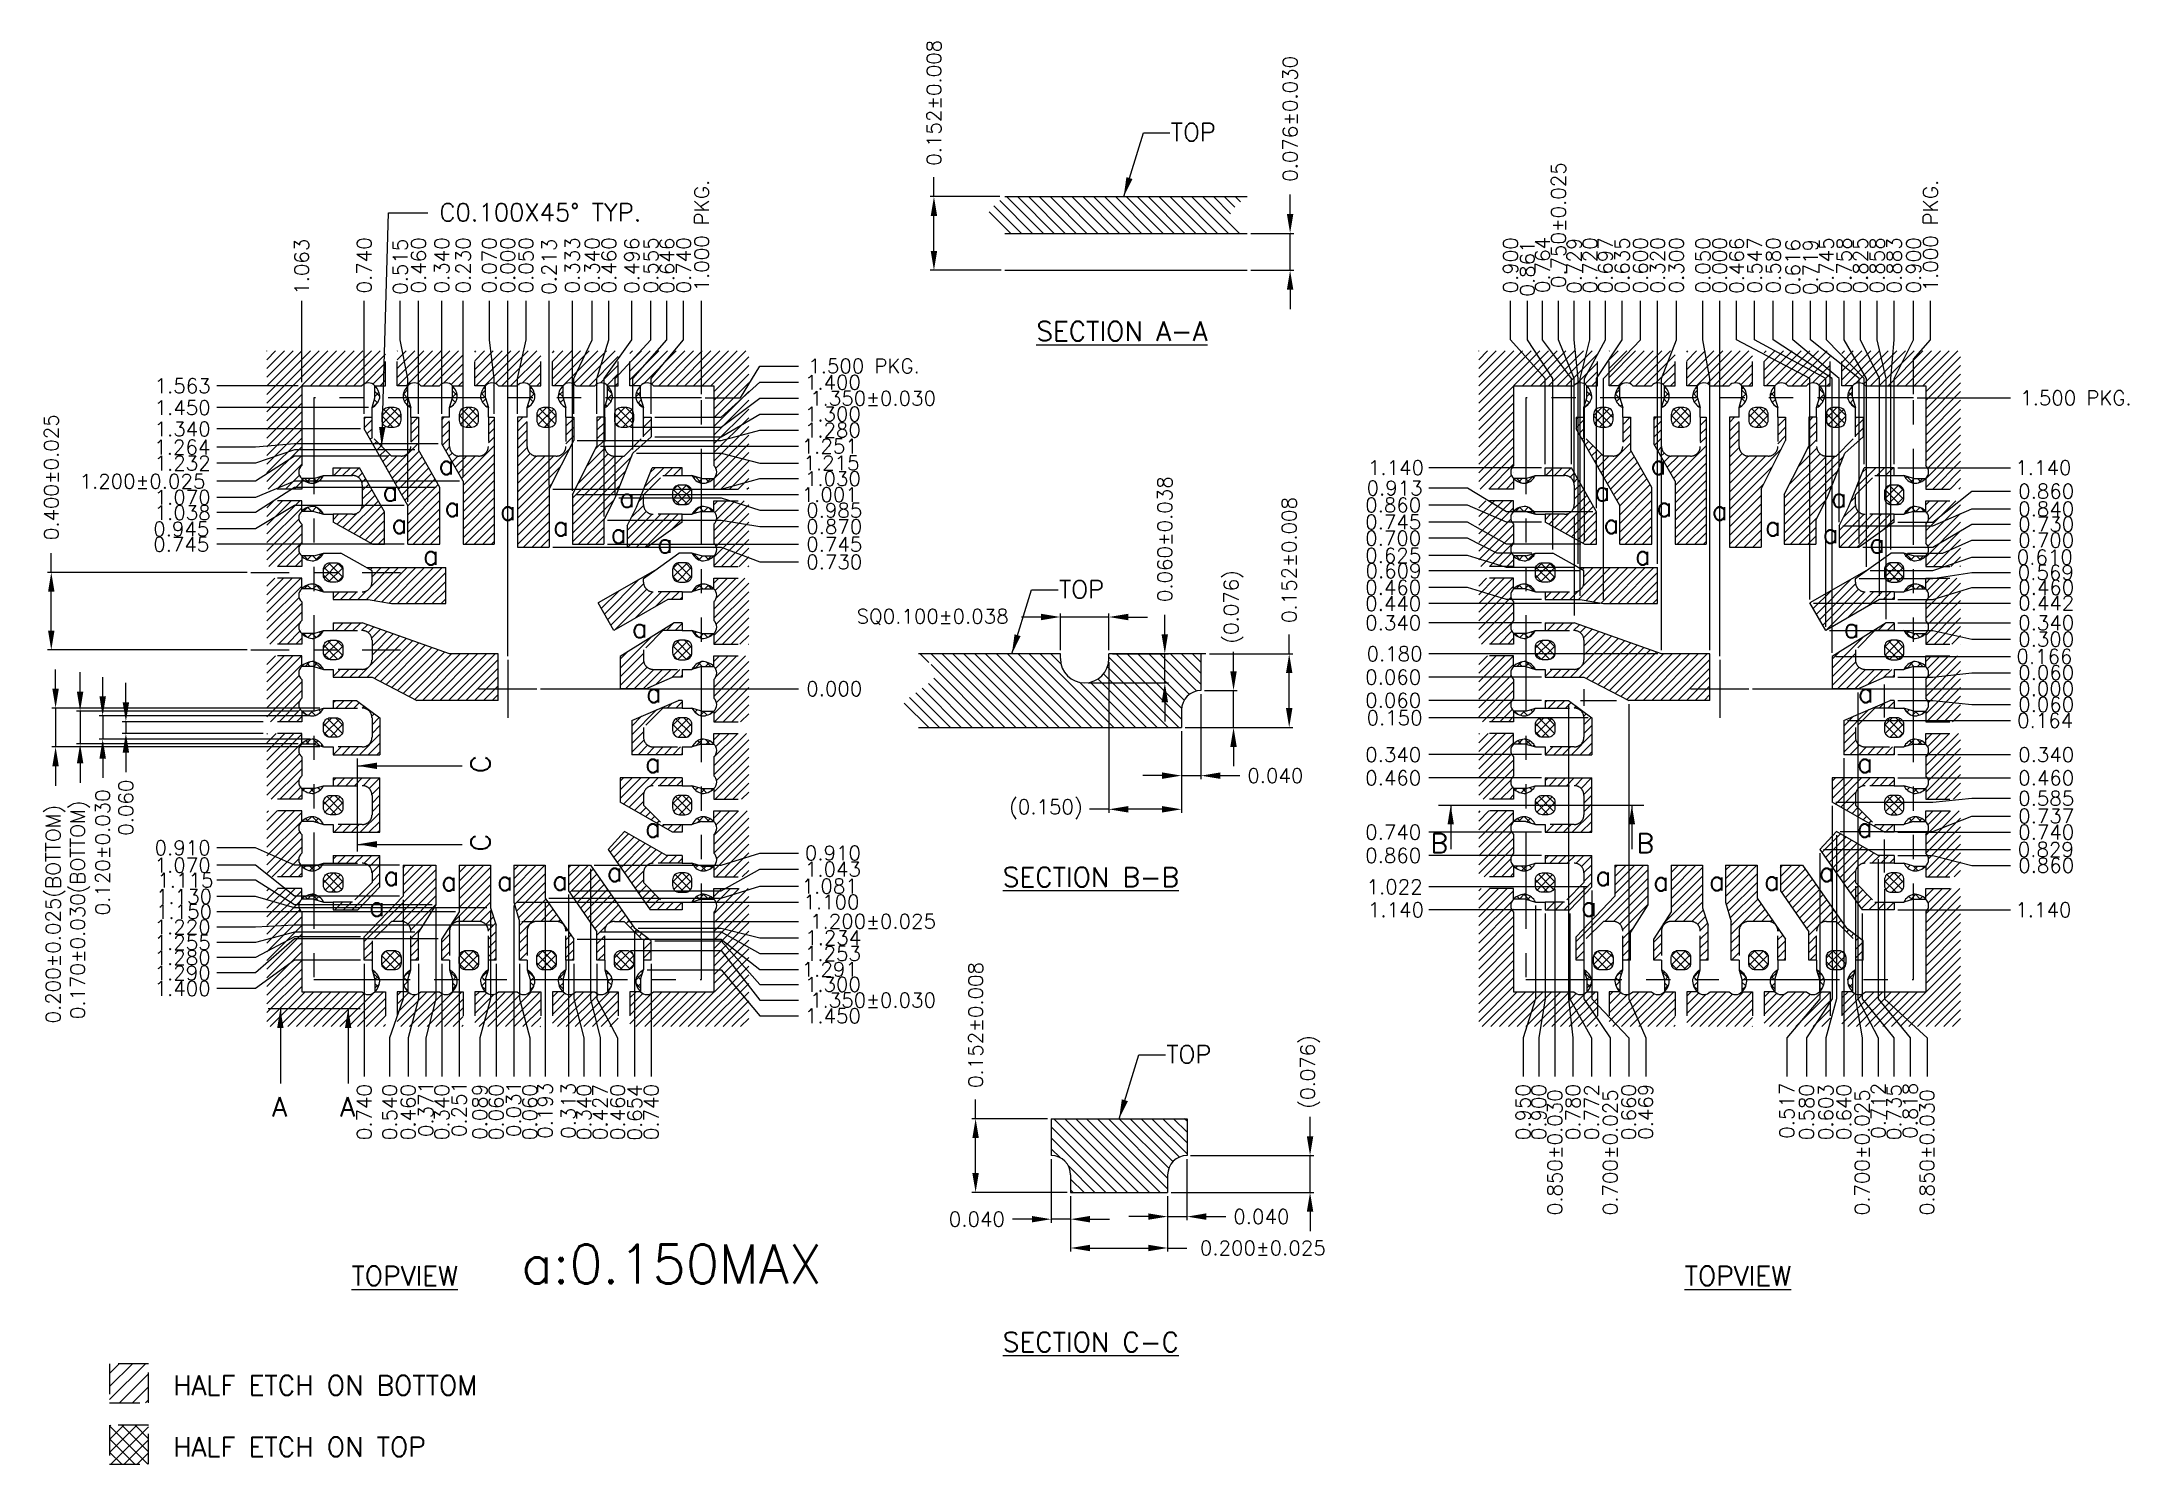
# Model space of a CAD drawing. Header units: millimetres. Extents: x 424.5 to 433.11, y 94.04 to 99.91.
import ezdxf
from ezdxf.enums import TextEntityAlignment as Align

# ---------------------------------------------------------------- set-up
doc = ezdxf.new("R2010")
doc.units = ezdxf.units.MM
doc.header["$LTSCALE"] = 0.5
doc.header["$PDMODE"] = 98
for name, pattern in [('CENTER', [50.8, 31.75, -6.35, 6.35, -6.35]), ('HIDDEN', [0.375, 0.25, -0.125]), ('PHANTOM2', [31.75, 15.875, -3.175, 3.175, -3.175, 3.175, -3.175])]:
    doc.linetypes.add(name, pattern=pattern)
for name, color, linetype in [('1', 7, 'HIDDEN'), ('1D', 4, 'Continuous'), ('BTM', 7, 'HIDDEN'), ('CEN', 2, 'CENTER'), ('DEF', 5, 'Continuous'), ('DIMENSION', 3, 'Continuous'), ('HEB', 4, 'Continuous'), ('HET', 6, 'Continuous'), ('PKG', 1, 'PHANTOM2'), ('TB', 7, 'Continuous')]:
    doc.layers.add(name, color=color, linetype=linetype)
doc.styles.add('ADESK1', font='romans', dxfattribs={"bigfont": 'AllInOneBig.shx'})
doc.styles.add('Chinese', font='', dxfattribs={"height": 5})
doc.styles.add('SIMPLEX', font='simplex.shx', dxfattribs={"bigfont": 'AllInOneBig.shx'})
doc.styles.get('Chinese').set_extended_font_data('SimSun')
doc.dimstyles.new('Standard2', dxfattribs={"dimtxt": 0.05, "dimasz": 0.08, "dimexe": 0.015, "dimexo": 0.015, "dimgap": 0.01, "dimtad": 1, "dimdec": 3, "dimlfac": 16.666667, "dimrnd": 0.0005, "dimzin": 1, "dimtxsty": 'SIMPLEX', "dimcen": 0.015, "dimclrd": 256, "dimclre": 256, "dimclrt": 256, "dimazin": 3, "dimtp": 0.03, "dimtm": 0.05, "dimtfac": 0.8, "dimtdec": 3, "dimtmove": 0, "dimatfit": 3, "dimfxl": 0.05, "dimtzin": 4, "dimlwd": -1, "dimlwe": -1})
doc.dimstyles.new('Standard4', dxfattribs={"dimtxt": 0.06, "dimasz": 0.08, "dimexe": 0.015, "dimexo": 0.015, "dimgap": 0.027, "dimtad": 1, "dimdec": 3, "dimlfac": 1.25, "dimzin": 1, "dimtxsty": 'SIMPLEX', "dimcen": 0.1905, "dimclrd": 256, "dimclre": 256, "dimclrt": 256, "dimazin": 3, "dimtp": 0.03, "dimtm": 0.05, "dimtfac": 0.8, "dimtdec": 3, "dimtmove": 0, "dimatfit": 3, "dimfxl": 0.05, "dimtzin": 4, "dimlwd": -1, "dimlwe": -1})

msp = doc.modelspace()

# ---------------------------------------------------------------- texts
at = {"ltscale": 0.1, "char_height": 0.08, "attachment_point": 1, "style": 'Chinese'}
for s, insert, width in [('{\\Fsimplex|c0;\\LSECTION A-A}', (428.60264, 98.75734), 0.8732681), ('{\\Fsimplex|c0;\\LSECTION \\Fsimplex|c134;B\\Fsimplex|c0;-\\Fsimplex|c134;B}', (428.4645, 96.5047), 0.9609718), ('{\\Fsimplex|c0;\\LSECTION \\Fsimplex|c134;C\\Fsimplex|c0;-\\Fsimplex|c134;C}', (428.4645, 94.58595), 0.9609718)]:
    msp.add_mtext(s, dxfattribs=dict(at, insert=insert, width=width))
at = {"layer": '1D', "linetype": 'ByBlock', "style": 'SIMPLEX'}
for p in [(425.77751, 94.81892), (431.27751, 94.81892)]:
    msp.add_text('%%UTOPVIEW', height=0.08, dxfattribs=at).set_placement(p, align=Align.MIDDLE_LEFT)
at = {"layer": '1D', "color": 0, "ltscale": 0.1, "style": 'SIMPLEX'}
for s, p in [('HALF ETCH ON BOTTOM', (425.04125, 94.36728)), ('HALF ETCH ON TOP', (425.04125, 94.1135))]:
    msp.add_text(s, height=0.08, rotation=360, dxfattribs=at).set_placement(p, align=Align.MIDDLE_LEFT)
at = {"layer": '1D', "ltscale": 0.1, "char_height": 0.08, "width": 0.0789322, "attachment_point": 1, "rotation": 90, "style": 'SIMPLEX'}
for insert in [(426.26974, 96.89475), (426.26974, 96.57076)]:
    msp.add_mtext('C', dxfattribs=dict(at, insert=insert))
at = {"layer": '1D', "ltscale": 0.1, "char_height": 0.08, "width": 0.0789322, "attachment_point": 1, "style": 'SIMPLEX'}
for s, insert in [('B', (430.22856, 96.64399)), ('B', (431.07856, 96.64399)), ('A', (425.44996, 95.55706)), ('A', (425.72971, 95.55706))]:
    msp.add_mtext(s, dxfattribs=dict(at, insert=insert))
at = {"layer": 'PKG', "ltscale": 0.1, "attachment_point": 1, "style": 'SIMPLEX'}
for s, insert, char_height, width in [('a', (426.13638, 98.20621), 0.08, 0.1), ('a', (431.13638, 98.20621), 0.08, 0.1), ('a', (425.90508, 98.09647), 0.08, 0.1), ('a', (426.88176, 98.07044), 0.08, 0.1), ('a', (430.90508, 98.09647), 0.08, 0.1), ('a', (431.88176, 98.07044), 0.08, 0.1), ('a', (425.9423, 97.96281), 0.08, 0.1), ('a', (426.16061, 98.03269), 0.08, 0.1), ('a', (426.38961, 98.01786), 0.08, 0.1), ('a', (426.60882, 97.95258), 0.08, 0.1), ('a', (430.9423, 97.96281), 0.08, 0.1), ('a', (431.16061, 98.03269), 0.08, 0.1), ('a', (431.38961, 98.01786), 0.08, 0.1), ('a', (431.60882, 97.95258), 0.08, 0.1), ('a', (426.84661, 97.92297), 0.08, 0.1), ('a', (427.03833, 97.88204), 0.08, 0.1), ('a', (431.84661, 97.92297), 0.08, 0.1), ('a', (432.03833, 97.88204), 0.08, 0.1), ('a', (426.07206, 97.83265), 0.08, 0.1), ('a', (431.07206, 97.83265), 0.08, 0.1), ('a', (426.93347, 97.5325), 0.08, 0.1), ('a', (431.93347, 97.5325), 0.08, 0.1), ('a', (426.99185, 97.26467), 0.08, 0.1), ('a', (431.99185, 97.26467), 0.08, 0.1), ('a', (426.98814, 96.97618), 0.08, 0.1), ('a', (431.98814, 96.97618), 0.08, 0.1), ('a', (426.98798, 96.70913), 0.08, 0.1), ('a', (431.98798, 96.70913), 0.08, 0.1), ('a', (425.90899, 96.51047), 0.08, 0.1), ('a', (426.14719, 96.4877), 0.08, 0.1), ('a', (426.37774, 96.48928), 0.08, 0.1), ('a', (426.60475, 96.49046), 0.08, 0.1), ('a', (426.83071, 96.52612), 0.08, 0.1), ('a', (430.90899, 96.51047), 0.08, 0.1), ('a', (431.14719, 96.4877), 0.08, 0.1), ('a', (431.37774, 96.48928), 0.08, 0.1), ('a', (431.60475, 96.49046), 0.08, 0.1), ('a', (431.83071, 96.52612), 0.08, 0.1), ('a', (425.84963, 96.38393), 0.08, 0.1), ('a', (430.84963, 96.38393), 0.08, 0.1), ('a:0.150MAX', (426.47762, 94.9479), 0.16, 0.2049057)]:
    msp.add_mtext(s, dxfattribs=dict(at, insert=insert, char_height=char_height, width=width))
at = {"layer": 'TB', "style": 'ADESK1'}
for s, height, p in [('TOP', 0.073631, (429.15769, 99.50163)), ('C0.100X45%%D TYP.', 0.0736308, (426.1404, 99.17071)), ('TOP', 0.073631, (428.69633, 97.61519)), ('TOP', 0.073631, (429.13883, 95.69644))]:
    msp.add_text(s, height=height, dxfattribs=at).set_placement(p)

# ---------------------------------------------------------------- blocks, each defined once
blk = doc.blocks.new('*D114')
at = {"ltscale": 0.1, "transparency": 16777216}
for p, q in [((428.1804, 99.2725), (428.1804, 99.3525)), ((428.4529, 99.2725), (428.1654, 99.2725)), ((428.1804, 99.0485), (428.1804, 99.1925)), ((428.458, 98.9685), (428.1654, 98.9685))]:
    blk.add_line(p, q, dxfattribs=at)
for points in [[(428.1671, 99.1925), (428.1938, 99.1925), (428.1804, 99.2725)], [(428.1671, 99.0485), (428.1938, 99.0485), (428.1804, 98.9685)]]:
    blk.add_solid(points, dxfattribs=at)
at = {"layer": 'Defpoints', "color": 0, "ltscale": 0.1, "transparency": 16777216}
for p in [(428.1804, 99.2725), (428.4679, 99.2725), (428.473, 98.9685)]:
    blk.add_point(p, dxfattribs=at)
at = {"ltscale": 0.1, "transparency": 16777216, "insert": (428.1804, 99.6595), "char_height": 0.06, "attachment_point": 5, "rotation": 90, "style": 'SIMPLEX'}
blk.add_mtext('\\A1;0.152%%p0.008', dxfattribs=at)
blk = doc.blocks.new('*D115')
at = {"ltscale": 0.1, "transparency": 16777216}
for p, q in [((429.6498, 99.2005), (429.6498, 99.2805)), ((429.488, 99.1205), (429.6648, 99.1205)), ((429.6498, 98.9685), (429.6498, 99.1205)), ((429.488, 98.9685), (429.6648, 98.9685)), ((429.6498, 98.8885), (429.6498, 98.8085))]:
    blk.add_line(p, q, dxfattribs=at)
for points in [[(429.6365, 99.2005), (429.6631, 99.2005), (429.6498, 99.1205)], [(429.6365, 98.8885), (429.6631, 98.8885), (429.6498, 98.9685)]]:
    blk.add_solid(points, dxfattribs=at)
at = {"layer": 'Defpoints', "color": 0, "ltscale": 0.1, "transparency": 16777216}
for p in [(429.473, 99.1205), (429.6498, 99.1205), (429.473, 98.9685)]:
    blk.add_point(p, dxfattribs=at)
at = {"ltscale": 0.1, "transparency": 16777216, "insert": (429.6498, 99.5932), "char_height": 0.06, "attachment_point": 5, "rotation": 90, "style": 'SIMPLEX'}
blk.add_mtext('\\A1;0.076%%P0.030', dxfattribs=at)
blk = doc.blocks.new('*D116')
at = {"ltscale": 0.1, "transparency": 16777216}
for p, q in [((428.9019, 97.351), (428.9019, 96.7292)), ((429.2019, 97.067), (429.2019, 96.7292)), ((428.9019, 96.7442), (428.8219, 96.7442)), ((429.1219, 96.7442), (428.9819, 96.7442))]:
    blk.add_line(p, q, dxfattribs=at)
for points in [[(428.9819, 96.7575), (428.9819, 96.7308), (428.9019, 96.7442)], [(429.1219, 96.7575), (429.1219, 96.7308), (429.2019, 96.7442)]]:
    blk.add_solid(points, dxfattribs=at)
at = {"layer": 'Defpoints', "color": 0, "ltscale": 0.1, "transparency": 16777216}
for p in [(428.9019, 97.366), (429.2019, 97.082), (428.9019, 96.7442)]:
    blk.add_point(p, dxfattribs=at)
at = {"ltscale": 0.1, "transparency": 16777216, "insert": (428.6421, 96.7442), "char_height": 0.06, "attachment_point": 5, "style": 'SIMPLEX'}
blk.add_mtext('\\A1;(0.150)', dxfattribs=at)
blk = doc.blocks.new('*D117')
at = {"ltscale": 0.1, "transparency": 16777216}
for p, q in [((429.2819, 97.219), (429.2819, 96.8681)), ((429.2019, 97.067), (429.2019, 96.8681)), ((429.1219, 96.8831), (429.0419, 96.8831)), ((429.2019, 96.8831), (429.2819, 96.8831)), ((429.3619, 96.8831), (429.4419, 96.8831))]:
    blk.add_line(p, q, dxfattribs=at)
for points in [[(429.1219, 96.8964), (429.1219, 96.8698), (429.2019, 96.8831)], [(429.3619, 96.8964), (429.3619, 96.8698), (429.2819, 96.8831)]]:
    blk.add_solid(points, dxfattribs=at)
at = {"layer": 'Defpoints', "color": 0, "ltscale": 0.1, "transparency": 16777216}
for p in [(429.2819, 97.234), (429.2019, 97.082), (429.2819, 96.8831)]:
    blk.add_point(p, dxfattribs=at)
at = {"ltscale": 0.1, "transparency": 16777216, "insert": (429.5889, 96.8831), "char_height": 0.06, "attachment_point": 5, "style": 'SIMPLEX'}
blk.add_mtext('\\A1;0.040', dxfattribs=at)
blk = doc.blocks.new('*D118')
at = {"ltscale": 0.1, "transparency": 16777216}
for p, q in [((429.4164, 97.314), (429.4164, 97.394)), ((429.2969, 97.234), (429.4314, 97.234)), ((429.4164, 97.082), (429.4164, 97.234)), ((429.2169, 97.082), (429.4314, 97.082)), ((429.4164, 97.002), (429.4164, 96.922))]:
    blk.add_line(p, q, dxfattribs=at)
for points in [[(429.403, 97.314), (429.4297, 97.314), (429.4164, 97.234)], [(429.403, 97.002), (429.4297, 97.002), (429.4164, 97.082)]]:
    blk.add_solid(points, dxfattribs=at)
at = {"layer": 'Defpoints', "color": 0, "ltscale": 0.1, "transparency": 16777216}
for p in [(429.2819, 97.234), (429.4164, 97.234), (429.2019, 97.082)]:
    blk.add_point(p, dxfattribs=at)
at = {"ltscale": 0.1, "transparency": 16777216, "insert": (429.4164, 97.5796), "char_height": 0.06, "attachment_point": 5, "rotation": 90, "style": 'SIMPLEX'}
blk.add_mtext('\\A1;(0.076)', dxfattribs=at)
blk = doc.blocks.new('*D119')
at = {"ltscale": 0.1, "transparency": 16777216}
for p, q in [((429.646, 97.386), (429.646, 97.466)), ((429.3169, 97.386), (429.661, 97.386)), ((429.646, 97.162), (429.646, 97.306)), ((429.2169, 97.082), (429.661, 97.082))]:
    blk.add_line(p, q, dxfattribs=at)
for points in [[(429.6327, 97.306), (429.6594, 97.306), (429.646, 97.386)], [(429.6327, 97.162), (429.6594, 97.162), (429.646, 97.082)]]:
    blk.add_solid(points, dxfattribs=at)
at = {"layer": 'Defpoints', "color": 0, "ltscale": 0.1, "transparency": 16777216}
for p in [(429.3019, 97.386), (429.646, 97.386), (429.2019, 97.082)]:
    blk.add_point(p, dxfattribs=at)
at = {"ltscale": 0.1, "transparency": 16777216, "insert": (429.646, 97.773), "char_height": 0.06, "attachment_point": 5, "rotation": 90, "style": 'SIMPLEX'}
blk.add_mtext('\\A1;0.152%%p0.008', dxfattribs=at)
blk = doc.blocks.new('*D120')
at = {"ltscale": 0.1, "transparency": 16777216}
for p, q in [((428.6219, 97.5377), (428.5419, 97.5377)), ((428.7019, 97.401), (428.7019, 97.5527)), ((428.9019, 97.5377), (428.7019, 97.5377)), ((428.9019, 97.401), (428.9019, 97.5527)), ((428.9819, 97.5377), (429.0619, 97.5377))]:
    blk.add_line(p, q, dxfattribs=at)
for points in [[(428.6219, 97.551), (428.6219, 97.5244), (428.7019, 97.5377)], [(428.9819, 97.551), (428.9819, 97.5244), (428.9019, 97.5377)]]:
    blk.add_solid(points, dxfattribs=at)
at = {"layer": 'Defpoints', "color": 0, "ltscale": 0.1, "transparency": 16777216}
for p in [(428.7019, 97.5377), (428.7019, 97.386), (428.9019, 97.386)]:
    blk.add_point(p, dxfattribs=at)
at = {"ltscale": 0.1, "transparency": 16777216, "insert": (428.1749, 97.5377), "char_height": 0.06, "attachment_point": 5, "style": 'SIMPLEX'}
blk.add_mtext('\\A1;SQ0.100%%P0.038', dxfattribs=at)
blk = doc.blocks.new('*D121')
at = {"ltscale": 0.1, "transparency": 16777216}
for p, q in [((429.1328, 97.466), (429.1328, 97.546)), ((428.9169, 97.386), (429.1478, 97.386)), ((429.1328, 97.266), (429.1328, 97.386)), ((428.8169, 97.266), (429.1478, 97.266)), ((429.1328, 97.186), (429.1328, 97.106))]:
    blk.add_line(p, q, dxfattribs=at)
for points in [[(429.1195, 97.466), (429.1461, 97.466), (429.1328, 97.386)], [(429.1195, 97.186), (429.1461, 97.186), (429.1328, 97.266)]]:
    blk.add_solid(points, dxfattribs=at)
at = {"layer": 'Defpoints', "color": 0, "ltscale": 0.1, "transparency": 16777216}
for p in [(428.9019, 97.386), (429.1328, 97.386), (428.8019, 97.266)]:
    blk.add_point(p, dxfattribs=at)
at = {"ltscale": 0.1, "transparency": 16777216, "insert": (429.1328, 97.8587), "char_height": 0.06, "attachment_point": 5, "rotation": 90, "style": 'SIMPLEX'}
blk.add_mtext('\\A1;0.060%%P0.038', dxfattribs=at)
blk = doc.blocks.new('*D142')
at = {"ltscale": 0.1, "transparency": 16777216}
for p, q in [((428.7444, 95.1483), (428.7444, 94.919)), ((429.1444, 95.1483), (429.1444, 94.919)), ((428.8244, 94.934), (429.0644, 94.934)), ((429.1444, 94.934), (429.2244, 94.934))]:
    blk.add_line(p, q, dxfattribs=at)
for points in [[(428.8244, 94.9474), (428.8244, 94.9207), (428.7444, 94.934)], [(429.0644, 94.9474), (429.0644, 94.9207), (429.1444, 94.934)]]:
    blk.add_solid(points, dxfattribs=at)
at = {"layer": 'Defpoints', "color": 0, "ltscale": 0.1, "transparency": 16777216}
for p in [(428.7444, 95.1633), (429.1444, 95.1633), (429.1444, 94.934)]:
    blk.add_point(p, dxfattribs=at)
at = {"ltscale": 0.1, "transparency": 16777216, "insert": (429.5372, 94.934), "char_height": 0.06, "attachment_point": 5, "style": 'SIMPLEX'}
blk.add_mtext('\\A1;0.200%%P0.025', dxfattribs=at)
blk = doc.blocks.new('*D143')
at = {"ltscale": 0.1, "transparency": 16777216}
for p, q in [((428.6644, 95.3003), (428.6644, 95.0379)), ((428.7444, 95.1483), (428.7444, 95.0379)), ((428.5844, 95.0529), (428.5044, 95.0529)), ((428.7444, 95.0529), (428.6644, 95.0529)), ((428.8244, 95.0529), (428.9044, 95.0529))]:
    blk.add_line(p, q, dxfattribs=at)
for points in [[(428.5844, 95.0662), (428.5844, 95.0395), (428.6644, 95.0529)], [(428.8244, 95.0662), (428.8244, 95.0395), (428.7444, 95.0529)]]:
    blk.add_solid(points, dxfattribs=at)
at = {"layer": 'Defpoints', "color": 0, "ltscale": 0.1, "transparency": 16777216}
for p in [(428.6644, 95.3153), (428.7444, 95.1633), (428.6644, 95.0529)]:
    blk.add_point(p, dxfattribs=at)
at = {"ltscale": 0.1, "transparency": 16777216, "insert": (428.3574, 95.0529), "char_height": 0.06, "attachment_point": 5, "style": 'SIMPLEX'}
blk.add_mtext('\\A1;0.040', dxfattribs=at)
blk = doc.blocks.new('*D144')
at = {"ltscale": 0.1, "transparency": 16777216}
for p, q in [((429.2244, 95.3003), (429.2244, 95.0486)), ((429.1444, 95.1483), (429.1444, 95.0486)), ((429.0644, 95.0636), (428.9844, 95.0636)), ((429.1444, 95.0636), (429.2244, 95.0636)), ((429.3044, 95.0636), (429.3844, 95.0636))]:
    blk.add_line(p, q, dxfattribs=at)
for points in [[(429.0644, 95.077), (429.0644, 95.0503), (429.1444, 95.0636)], [(429.3044, 95.077), (429.3044, 95.0503), (429.2244, 95.0636)]]:
    blk.add_solid(points, dxfattribs=at)
at = {"layer": 'Defpoints', "color": 0, "ltscale": 0.1, "transparency": 16777216}
for p in [(429.2244, 95.3153), (429.1444, 95.1633), (429.2244, 95.0636)]:
    blk.add_point(p, dxfattribs=at)
at = {"ltscale": 0.1, "transparency": 16777216, "insert": (429.5314, 95.0636), "char_height": 0.06, "attachment_point": 5, "style": 'SIMPLEX'}
blk.add_mtext('\\A1;0.040', dxfattribs=at)
blk = doc.blocks.new('*D145')
at = {"ltscale": 0.1, "transparency": 16777216}
for p, q in [((428.3523, 95.4673), (428.3523, 95.5473)), ((428.6494, 95.4673), (428.3373, 95.4673)), ((428.3523, 95.2433), (428.3523, 95.3873)), ((428.7294, 95.1633), (428.3373, 95.1633))]:
    blk.add_line(p, q, dxfattribs=at)
for points in [[(428.3389, 95.3873), (428.3656, 95.3873), (428.3523, 95.4673)], [(428.3389, 95.2433), (428.3656, 95.2433), (428.3523, 95.1633)]]:
    blk.add_solid(points, dxfattribs=at)
at = {"layer": 'Defpoints', "color": 0, "ltscale": 0.1, "transparency": 16777216}
for p in [(428.3523, 95.4673), (428.6644, 95.4673), (428.7444, 95.1633)]:
    blk.add_point(p, dxfattribs=at)
at = {"ltscale": 0.1, "transparency": 16777216, "insert": (428.3523, 95.8543), "char_height": 0.06, "attachment_point": 5, "rotation": 90, "style": 'SIMPLEX'}
blk.add_mtext('\\A1;0.152%%P0.008', dxfattribs=at)
blk = doc.blocks.new('*D146')
at = {"ltscale": 0.1, "transparency": 16777216}
for p, q in [((429.7321, 95.3953), (429.7321, 95.4753)), ((429.2394, 95.3153), (429.7471, 95.3153)), ((429.7321, 95.1633), (429.7321, 95.3153)), ((429.1594, 95.1633), (429.7471, 95.1633)), ((429.7321, 95.0833), (429.7321, 95.0033))]:
    blk.add_line(p, q, dxfattribs=at)
for points in [[(429.7188, 95.3953), (429.7454, 95.3953), (429.7321, 95.3153)], [(429.7188, 95.0833), (429.7454, 95.0833), (429.7321, 95.1633)]]:
    blk.add_solid(points, dxfattribs=at)
at = {"layer": 'Defpoints', "color": 0, "ltscale": 0.1, "transparency": 16777216}
for p in [(429.2244, 95.3153), (429.7321, 95.3153), (429.1444, 95.1633)]:
    blk.add_point(p, dxfattribs=at)
at = {"ltscale": 0.1, "transparency": 16777216, "insert": (429.7321, 95.6608), "char_height": 0.06, "attachment_point": 5, "rotation": 90, "style": 'SIMPLEX'}
blk.add_mtext('\\A1;(0.076)', dxfattribs=at)
blk = doc.blocks.new('*D149')
at = {"layer": 'Defpoints', "color": 0, "ltscale": 0.1, "transparency": 16777216}
for p in [(431.4221, 97.2417), (431.5421, 97.2417), (432.6221, 97.2417)]:
    blk.add_point(p, dxfattribs=at)
at = {"layer": 'DIMENSION', "ltscale": 0.1, "transparency": 16777216}
blk.add_line((431.5571, 97.2417), (432.6221, 97.2417), dxfattribs=at)
at = {"layer": 'DIMENSION', "ltscale": 0.1, "transparency": 16777216, "insert": (432.7691, 97.2417), "char_height": 0.06, "attachment_point": 5, "style": 'SIMPLEX'}
blk.add_mtext('\\A1;0.000', dxfattribs=at)
blk = doc.blocks.new('*D150')
at = {"layer": 'Defpoints', "color": 0, "ltscale": 0.1, "transparency": 16777216}
for p in [(431.4221, 98.8417), (431.4221, 97.3617), (431.4221, 97.2417)]:
    blk.add_point(p, dxfattribs=at)
at = {"layer": 'DIMENSION', "ltscale": 0.1, "transparency": 16777216}
blk.add_line((431.4221, 97.3767), (431.4221, 98.8417), dxfattribs=at)
at = {"layer": 'DIMENSION', "ltscale": 0.1, "transparency": 16777216, "insert": (431.4221, 98.9887), "char_height": 0.06, "attachment_point": 5, "rotation": 90, "style": 'SIMPLEX'}
blk.add_mtext('\\A1;0.000', dxfattribs=at)
blk = doc.blocks.new('*D151')
at = {"layer": 'Defpoints', "color": 0, "ltscale": 0.1, "transparency": 16777216}
for p in [(432.2221, 98.4417), (432.6221, 98.4417), (431.4221, 97.2417)]:
    blk.add_point(p, dxfattribs=at)
at = {"layer": 'DIMENSION', "ltscale": 0.1, "transparency": 16777216}
blk.add_line((432.2371, 98.4417), (432.6221, 98.4417), dxfattribs=at)
at = {"layer": 'DIMENSION', "ltscale": 0.1, "transparency": 16777216, "insert": (432.8919, 98.4417), "char_height": 0.06, "attachment_point": 5, "style": 'SIMPLEX'}
blk.add_mtext('\\A1;1.500 PKG.', dxfattribs=at)
blk = doc.blocks.new('*D152')
at = {"layer": 'Defpoints', "color": 0, "ltscale": 0.1, "transparency": 16777216}
for p in [(432.2921, 98.8417), (432.2221, 98.4417), (431.4221, 97.2417)]:
    blk.add_point(p, dxfattribs=at)
at = {"layer": 'DIMENSION', "ltscale": 0.1, "transparency": 16777216}
for p, q in [((432.2921, 98.6817), (432.2921, 98.8417)), ((432.2221, 98.6017), (432.2921, 98.6817)), ((432.2221, 98.4567), (432.2221, 98.6017))]:
    blk.add_line(p, q, dxfattribs=at)
at = {"layer": 'DIMENSION', "ltscale": 0.1, "transparency": 16777216, "insert": (432.2921, 99.1115), "char_height": 0.06, "attachment_point": 5, "rotation": 90, "style": 'SIMPLEX'}
blk.add_mtext('\\A1;1.000 PKG.', dxfattribs=at)
blk = doc.blocks.new('*D167')
at = {"layer": 'Defpoints', "color": 0, "ltscale": 0.1, "transparency": 16777216}
for p in [(426.4221, 97.2417), (426.5421, 97.2417), (427.6221, 97.2417)]:
    blk.add_point(p, dxfattribs=at)
at = {"layer": 'DIMENSION', "ltscale": 0.1, "transparency": 16777216}
blk.add_line((426.5571, 97.2417), (427.6221, 97.2417), dxfattribs=at)
at = {"layer": 'DIMENSION', "ltscale": 0.1, "transparency": 16777216, "insert": (427.7691, 97.2417), "char_height": 0.06, "attachment_point": 5, "style": 'SIMPLEX'}
blk.add_mtext('\\A1;0.000', dxfattribs=at)
blk = doc.blocks.new('*D168')
at = {"layer": 'Defpoints', "color": 0, "ltscale": 0.1, "transparency": 16777216}
for p in [(426.4221, 98.8417), (426.4221, 97.3617), (426.4221, 97.2417)]:
    blk.add_point(p, dxfattribs=at)
at = {"layer": 'DIMENSION', "ltscale": 0.1, "transparency": 16777216}
blk.add_line((426.4221, 97.3767), (426.4221, 98.8417), dxfattribs=at)
at = {"layer": 'DIMENSION', "ltscale": 0.1, "transparency": 16777216, "insert": (426.4221, 98.9887), "char_height": 0.06, "attachment_point": 5, "rotation": 90, "style": 'SIMPLEX'}
blk.add_mtext('\\A1;0.000', dxfattribs=at)
blk = doc.blocks.new('*D169')
at = {"layer": 'Defpoints', "color": 0, "ltscale": 0.1, "transparency": 16777216}
for p in [(427.6221, 98.5732), (427.2221, 98.4417), (426.4221, 97.2417)]:
    blk.add_point(p, dxfattribs=at)
at = {"layer": 'DIMENSION', "ltscale": 0.1, "transparency": 16777216}
for p, q in [((427.3821, 98.4417), (427.4621, 98.5732)), ((427.4621, 98.5732), (427.6221, 98.5732)), ((427.2371, 98.4417), (427.3821, 98.4417))]:
    blk.add_line(p, q, dxfattribs=at)
at = {"layer": 'DIMENSION', "ltscale": 0.1, "transparency": 16777216, "insert": (427.8919, 98.5732), "char_height": 0.06, "attachment_point": 5, "style": 'SIMPLEX'}
blk.add_mtext('\\A1;1.500 PKG.', dxfattribs=at)
blk = doc.blocks.new('*D170')
at = {"layer": 'Defpoints', "color": 0, "ltscale": 0.1, "transparency": 16777216}
for p in [(427.2221, 98.8417), (427.2221, 98.4417), (426.4221, 97.2417)]:
    blk.add_point(p, dxfattribs=at)
at = {"layer": 'DIMENSION', "ltscale": 0.1, "transparency": 16777216}
blk.add_line((427.2221, 98.4567), (427.2221, 98.8417), dxfattribs=at)
at = {"layer": 'DIMENSION', "ltscale": 0.1, "transparency": 16777216, "insert": (427.2221, 99.1115), "char_height": 0.06, "attachment_point": 5, "rotation": 90, "style": 'SIMPLEX'}
blk.add_mtext('\\A1;1.000 PKG.', dxfattribs=at)
blk = doc.blocks.new('*D171')
at = {"layer": 'Defpoints', "color": 0, "ltscale": 0.1, "transparency": 16777216}
for p in [(425.5721, 98.8417), (425.5721, 98.4917), (426.4221, 97.2417)]:
    blk.add_point(p, dxfattribs=at)
at = {"layer": 'DIMENSION', "ltscale": 0.1, "transparency": 16777216}
blk.add_line((425.5721, 98.5067), (425.5721, 98.8417), dxfattribs=at)
at = {"layer": 'DIMENSION', "ltscale": 0.1, "transparency": 16777216, "insert": (425.5721, 98.9829), "char_height": 0.06, "attachment_point": 5, "rotation": 90, "style": 'SIMPLEX'}
blk.add_mtext('\\A1;1.063', dxfattribs=at)
blk = doc.blocks.new('*D172')
at = {"layer": 'Defpoints', "color": 0, "ltscale": 0.1, "transparency": 16777216}
for p in [(425.2221, 98.4917), (425.5721, 98.4917), (426.4221, 97.2417)]:
    blk.add_point(p, dxfattribs=at)
at = {"layer": 'DIMENSION', "ltscale": 0.1, "transparency": 16777216}
blk.add_line((425.5571, 98.4917), (425.2221, 98.4917), dxfattribs=at)
at = {"layer": 'DIMENSION', "ltscale": 0.1, "transparency": 16777216, "insert": (425.0808, 98.4917), "char_height": 0.06, "attachment_point": 5, "style": 'SIMPLEX'}
blk.add_mtext('\\A1;1.563', dxfattribs=at)
blk = doc.blocks.new('*D173')
at = {"layer": 'Defpoints', "color": 0, "ltscale": 0.1, "transparency": 16777216}
for p in [(425.8301, 98.8417), (425.8301, 98.3617), (426.4221, 97.2417)]:
    blk.add_point(p, dxfattribs=at)
at = {"layer": 'DIMENSION', "ltscale": 0.1, "transparency": 16777216}
blk.add_line((425.8301, 98.3767), (425.8301, 98.8417), dxfattribs=at)
at = {"layer": 'DIMENSION', "ltscale": 0.1, "transparency": 16777216, "insert": (425.8301, 98.9887), "char_height": 0.06, "attachment_point": 5, "rotation": 90, "style": 'SIMPLEX'}
blk.add_mtext('\\A1;0.740', dxfattribs=at)
blk = doc.blocks.new('*D174')
at = {"layer": 'Defpoints', "color": 0, "ltscale": 0.1, "transparency": 16777216}
for p in [(426.0541, 98.8417), (426.0541, 98.3617), (426.4221, 97.2417)]:
    blk.add_point(p, dxfattribs=at)
at = {"layer": 'DIMENSION', "ltscale": 0.1, "transparency": 16777216}
blk.add_line((426.0541, 98.3767), (426.0541, 98.8417), dxfattribs=at)
at = {"layer": 'DIMENSION', "ltscale": 0.1, "transparency": 16777216, "insert": (426.0541, 98.9887), "char_height": 0.06, "attachment_point": 5, "rotation": 90, "style": 'SIMPLEX'}
blk.add_mtext('\\A1;0.460', dxfattribs=at)
blk = doc.blocks.new('*D175')
at = {"layer": 'Defpoints', "color": 0, "ltscale": 0.1, "transparency": 16777216}
for p in [(426.1501, 98.8417), (426.1501, 98.3617), (426.4221, 97.2417)]:
    blk.add_point(p, dxfattribs=at)
at = {"layer": 'DIMENSION', "ltscale": 0.1, "transparency": 16777216}
blk.add_line((426.1501, 98.3767), (426.1501, 98.8417), dxfattribs=at)
at = {"layer": 'DIMENSION', "ltscale": 0.1, "transparency": 16777216, "insert": (426.1501, 98.9887), "char_height": 0.06, "attachment_point": 5, "rotation": 90, "style": 'SIMPLEX'}
blk.add_mtext('\\A1;0.340', dxfattribs=at)
blk = doc.blocks.new('*D176')
at = {"layer": 'Defpoints', "color": 0, "ltscale": 0.1, "transparency": 16777216}
for p in [(426.3462, 98.8417), (426.3664, 98.3617), (426.4221, 97.2417)]:
    blk.add_point(p, dxfattribs=at)
at = {"layer": 'DIMENSION', "ltscale": 0.1, "transparency": 16777216}
for p, q in [((426.3462, 98.6817), (426.3462, 98.8417)), ((426.3664, 98.5217), (426.3462, 98.6817)), ((426.3664, 98.3767), (426.3664, 98.5217))]:
    blk.add_line(p, q, dxfattribs=at)
at = {"layer": 'DIMENSION', "ltscale": 0.1, "transparency": 16777216, "insert": (426.3462, 98.9887), "char_height": 0.06, "attachment_point": 5, "rotation": 90, "style": 'SIMPLEX'}
blk.add_mtext('\\A1;0.070', dxfattribs=at)
blk = doc.blocks.new('*D177')
at = {"layer": 'Defpoints', "color": 0, "ltscale": 0.1, "transparency": 16777216}
for p in [(426.4976, 98.8417), (426.4624, 98.3617), (426.4221, 97.2417)]:
    blk.add_point(p, dxfattribs=at)
at = {"layer": 'DIMENSION', "ltscale": 0.1, "transparency": 16777216}
for p, q in [((426.4976, 98.6817), (426.4976, 98.8417)), ((426.4624, 98.5217), (426.4976, 98.6817)), ((426.4624, 98.3767), (426.4624, 98.5217))]:
    blk.add_line(p, q, dxfattribs=at)
at = {"layer": 'DIMENSION', "ltscale": 0.1, "transparency": 16777216, "insert": (426.4976, 98.9887), "char_height": 0.06, "attachment_point": 5, "rotation": 90, "style": 'SIMPLEX'}
blk.add_mtext('\\A1;0.050', dxfattribs=at)
blk = doc.blocks.new('*D178')
at = {"layer": 'Defpoints', "color": 0, "ltscale": 0.1, "transparency": 16777216}
for p in [(425.9786, 98.8417), (426.0101, 97.9977), (426.4221, 97.2417)]:
    blk.add_point(p, dxfattribs=at)
at = {"layer": 'DIMENSION', "ltscale": 0.1, "transparency": 16777216}
for p, q in [((425.9786, 98.6817), (425.9786, 98.8417)), ((426.0101, 98.5217), (425.9786, 98.6817)), ((426.0101, 98.0127), (426.0101, 98.5217))]:
    blk.add_line(p, q, dxfattribs=at)
at = {"layer": 'DIMENSION', "ltscale": 0.1, "transparency": 16777216, "insert": (425.9786, 98.9829), "char_height": 0.06, "attachment_point": 5, "rotation": 90, "style": 'SIMPLEX'}
blk.add_mtext('\\A1;0.515', dxfattribs=at)
blk = doc.blocks.new('*D179')
at = {"layer": 'Defpoints', "color": 0, "ltscale": 0.1, "transparency": 16777216}
for p in [(426.2384, 98.8417), (426.2384, 98.0978), (426.4221, 97.2417)]:
    blk.add_point(p, dxfattribs=at)
at = {"layer": 'DIMENSION', "ltscale": 0.1, "transparency": 16777216}
blk.add_line((426.2384, 98.1128), (426.2384, 98.8417), dxfattribs=at)
at = {"layer": 'DIMENSION', "ltscale": 0.1, "transparency": 16777216, "insert": (426.2384, 98.9887), "char_height": 0.06, "attachment_point": 5, "rotation": 90, "style": 'SIMPLEX'}
blk.add_mtext('\\A1;0.230', dxfattribs=at)
blk = doc.blocks.new('*D180')
at = {"layer": 'Defpoints', "color": 0, "ltscale": 0.1, "transparency": 16777216}
for p in [(426.5926, 98.8417), (426.5926, 98.0657), (426.4221, 97.2417)]:
    blk.add_point(p, dxfattribs=at)
at = {"layer": 'DIMENSION', "ltscale": 0.1, "transparency": 16777216}
blk.add_line((426.5926, 98.0807), (426.5926, 98.8417), dxfattribs=at)
at = {"layer": 'DIMENSION', "ltscale": 0.1, "transparency": 16777216, "insert": (426.5926, 98.9829), "char_height": 0.06, "attachment_point": 5, "rotation": 90, "style": 'SIMPLEX'}
blk.add_mtext('\\A1;0.213', dxfattribs=at)
blk = doc.blocks.new('*D181')
at = {"layer": 'Defpoints', "color": 0, "ltscale": 0.1, "transparency": 16777216}
for p in [(426.7704, 98.8417), (426.6941, 98.3617), (426.4221, 97.2417)]:
    blk.add_point(p, dxfattribs=at)
at = {"layer": 'DIMENSION', "ltscale": 0.1, "transparency": 16777216}
for p, q in [((426.7704, 98.6817), (426.7704, 98.8417)), ((426.6941, 98.5217), (426.7704, 98.6817)), ((426.6941, 98.3767), (426.6941, 98.5217))]:
    blk.add_line(p, q, dxfattribs=at)
at = {"layer": 'DIMENSION', "ltscale": 0.1, "transparency": 16777216, "insert": (426.7704, 98.9887), "char_height": 0.06, "attachment_point": 5, "rotation": 90, "style": 'SIMPLEX'}
blk.add_mtext('\\A1;0.340', dxfattribs=at)
blk = doc.blocks.new('*D182')
at = {"layer": 'Defpoints', "color": 0, "ltscale": 0.1, "transparency": 16777216}
for p in [(426.6886, 98.8417), (426.6886, 98.0427), (426.4221, 97.2417)]:
    blk.add_point(p, dxfattribs=at)
at = {"layer": 'DIMENSION', "ltscale": 0.1, "transparency": 16777216}
blk.add_line((426.6886, 98.0577), (426.6886, 98.8417), dxfattribs=at)
at = {"layer": 'DIMENSION', "ltscale": 0.1, "transparency": 16777216, "insert": (426.6886, 98.9887), "char_height": 0.06, "attachment_point": 5, "rotation": 90, "style": 'SIMPLEX'}
blk.add_mtext('\\A1;0.333', dxfattribs=at)
blk = doc.blocks.new('*D183')
at = {"layer": 'Defpoints', "color": 0, "ltscale": 0.1, "transparency": 16777216}
for p in [(426.8395, 98.8417), (426.7901, 98.3617), (426.4221, 97.2417)]:
    blk.add_point(p, dxfattribs=at)
at = {"layer": 'DIMENSION', "ltscale": 0.1, "transparency": 16777216}
for p, q in [((426.8395, 98.6817), (426.8395, 98.8417)), ((426.7901, 98.5217), (426.8395, 98.6817)), ((426.7901, 98.3767), (426.7901, 98.5217))]:
    blk.add_line(p, q, dxfattribs=at)
at = {"layer": 'DIMENSION', "ltscale": 0.1, "transparency": 16777216, "insert": (426.8395, 98.9887), "char_height": 0.06, "attachment_point": 5, "rotation": 90, "style": 'SIMPLEX'}
blk.add_mtext('\\A1;0.460', dxfattribs=at)
blk = doc.blocks.new('*D184')
at = {"layer": 'Defpoints', "color": 0, "ltscale": 0.1, "transparency": 16777216}
for p in [(426.9343, 98.8417), (426.8192, 97.9374), (426.4221, 97.2417)]:
    blk.add_point(p, dxfattribs=at)
at = {"layer": 'DIMENSION', "ltscale": 0.1, "transparency": 16777216}
for p, q in [((426.9343, 98.6817), (426.9343, 98.8417)), ((426.8192, 98.5217), (426.9343, 98.6817)), ((426.8192, 97.9524), (426.8192, 98.5217))]:
    blk.add_line(p, q, dxfattribs=at)
at = {"layer": 'DIMENSION', "ltscale": 0.1, "transparency": 16777216, "insert": (426.9343, 98.9872), "char_height": 0.06, "attachment_point": 5, "rotation": 90, "style": 'SIMPLEX'}
blk.add_mtext('\\A1;0.496', dxfattribs=at)
blk = doc.blocks.new('*D185')
at = {"layer": 'Defpoints', "color": 0, "ltscale": 0.1, "transparency": 16777216}
for p in [(427.0129, 98.8417), (426.8658, 98.0299), (426.4221, 97.2417)]:
    blk.add_point(p, dxfattribs=at)
at = {"layer": 'DIMENSION', "ltscale": 0.1, "transparency": 16777216}
for p, q in [((427.0129, 98.6817), (427.0129, 98.8417)), ((426.8658, 98.5217), (427.0129, 98.6817)), ((426.8658, 98.0449), (426.8658, 98.5217))]:
    blk.add_line(p, q, dxfattribs=at)
at = {"layer": 'DIMENSION', "ltscale": 0.1, "transparency": 16777216, "insert": (427.0129, 98.9887), "char_height": 0.06, "attachment_point": 5, "rotation": 90, "style": 'SIMPLEX'}
blk.add_mtext('\\A1;0.555', dxfattribs=at)
blk = doc.blocks.new('*D186')
at = {"layer": 'Defpoints', "color": 0, "ltscale": 0.1, "transparency": 16777216}
for p in [(427.0788, 98.8417), (426.9385, 98.2137), (426.4221, 97.2417)]:
    blk.add_point(p, dxfattribs=at)
at = {"layer": 'DIMENSION', "ltscale": 0.1, "transparency": 16777216}
for p, q in [((427.0788, 98.6817), (427.0788, 98.8417)), ((426.9385, 98.5217), (427.0788, 98.6817)), ((426.9385, 98.2287), (426.9385, 98.5217))]:
    blk.add_line(p, q, dxfattribs=at)
at = {"layer": 'DIMENSION', "ltscale": 0.1, "transparency": 16777216, "insert": (427.0788, 98.9872), "char_height": 0.06, "attachment_point": 5, "rotation": 90, "style": 'SIMPLEX'}
blk.add_mtext('\\A1;0.646', dxfattribs=at)
blk = doc.blocks.new('*D187')
at = {"layer": 'Defpoints', "color": 0, "ltscale": 0.1, "transparency": 16777216}
for p in [(427.1478, 98.8417), (427.0141, 98.3617), (426.4221, 97.2417)]:
    blk.add_point(p, dxfattribs=at)
at = {"layer": 'DIMENSION', "ltscale": 0.1, "transparency": 16777216}
for p, q in [((427.1478, 98.6817), (427.1478, 98.8417)), ((427.0141, 98.5217), (427.1478, 98.6817)), ((427.0141, 98.3767), (427.0141, 98.5217))]:
    blk.add_line(p, q, dxfattribs=at)
at = {"layer": 'DIMENSION', "ltscale": 0.1, "transparency": 16777216, "insert": (427.1478, 98.9887), "char_height": 0.06, "attachment_point": 5, "rotation": 90, "style": 'SIMPLEX'}
blk.add_mtext('\\A1;0.740', dxfattribs=at)
blk = doc.blocks.new('*D188')
at = {"layer": 'Defpoints', "color": 0, "ltscale": 0.1, "transparency": 16777216}
for p in [(425.2221, 98.3137), (425.8301, 98.3137), (426.4221, 97.2417)]:
    blk.add_point(p, dxfattribs=at)
at = {"layer": 'DIMENSION', "ltscale": 0.1, "transparency": 16777216}
blk.add_line((425.8151, 98.3137), (425.2221, 98.3137), dxfattribs=at)
at = {"layer": 'DIMENSION', "ltscale": 0.1, "transparency": 16777216, "insert": (425.0808, 98.3137), "char_height": 0.06, "attachment_point": 5, "style": 'SIMPLEX'}
blk.add_mtext('\\A1;1.340', dxfattribs=at)
blk = doc.blocks.new('*D189')
at = {"layer": 'Defpoints', "color": 0, "ltscale": 0.1, "transparency": 16777216}
for p in [(426.0541, 98.2275), (425.2221, 98.1727), (426.4221, 97.2417)]:
    blk.add_point(p, dxfattribs=at)
at = {"layer": 'DIMENSION', "ltscale": 0.1, "transparency": 16777216}
for p, q in [((425.5421, 98.2275), (425.3821, 98.1727)), ((426.0391, 98.2275), (425.5421, 98.2275)), ((425.3821, 98.1727), (425.2221, 98.1727))]:
    blk.add_line(p, q, dxfattribs=at)
at = {"layer": 'DIMENSION', "ltscale": 0.1, "transparency": 16777216, "insert": (425.0808, 98.1727), "char_height": 0.06, "attachment_point": 5, "style": 'SIMPLEX'}
blk.add_mtext('\\A1;1.232', dxfattribs=at)
blk = doc.blocks.new('*D190')
at = {"layer": 'Defpoints', "color": 0, "ltscale": 0.1, "transparency": 16777216}
for p in [(425.2221, 98.2385), (426.1501, 98.2529), (426.4221, 97.2417)]:
    blk.add_point(p, dxfattribs=at)
at = {"layer": 'DIMENSION', "ltscale": 0.1, "transparency": 16777216}
for p, q in [((425.3821, 98.2385), (425.2221, 98.2385)), ((425.5421, 98.2529), (425.3821, 98.2385)), ((426.1351, 98.2529), (425.5421, 98.2529))]:
    blk.add_line(p, q, dxfattribs=at)
at = {"layer": 'DIMENSION', "ltscale": 0.1, "transparency": 16777216, "insert": (425.0794, 98.2385), "char_height": 0.06, "attachment_point": 5, "style": 'SIMPLEX'}
blk.add_mtext('\\A1;1.264', dxfattribs=at)
blk = doc.blocks.new('*D191')
at = {"layer": 'Defpoints', "color": 0, "ltscale": 0.1, "transparency": 16777216}
for p in [(425.2221, 98.4017), (425.8621, 98.4017), (426.4221, 97.2417)]:
    blk.add_point(p, dxfattribs=at)
at = {"layer": 'DIMENSION', "ltscale": 0.1, "transparency": 16777216}
blk.add_line((425.8471, 98.4017), (425.2221, 98.4017), dxfattribs=at)
at = {"layer": 'DIMENSION', "ltscale": 0.1, "transparency": 16777216, "insert": (425.0808, 98.4017), "char_height": 0.06, "attachment_point": 5, "style": 'SIMPLEX'}
blk.add_mtext('\\A1;1.450', dxfattribs=at)
blk = doc.blocks.new('*D154')
at = {"layer": 'Defpoints', "color": 0, "ltscale": 0.1, "transparency": 16777216}
for p in [(427.6221, 98.5063), (427.0141, 98.3617), (426.4221, 97.2417)]:
    blk.add_point(p, dxfattribs=at)
at = {"layer": 'DIMENSION', "ltscale": 0.1, "transparency": 16777216}
for p, q in [((427.3021, 98.3617), (427.4621, 98.5063)), ((427.4621, 98.5063), (427.6221, 98.5063)), ((427.0291, 98.3617), (427.3021, 98.3617))]:
    blk.add_line(p, q, dxfattribs=at)
at = {"layer": 'DIMENSION', "ltscale": 0.1, "transparency": 16777216, "insert": (427.7634, 98.5063), "char_height": 0.06, "attachment_point": 5, "style": 'SIMPLEX'}
blk.add_mtext('\\A1;1.400', dxfattribs=at)
blk = doc.blocks.new('*D192')
at = {"layer": 'Defpoints', "color": 0, "ltscale": 0.1, "transparency": 16777216}
for p in [(427.6221, 98.3091), (426.6941, 98.2654), (426.4221, 97.2417)]:
    blk.add_point(p, dxfattribs=at)
at = {"layer": 'DIMENSION', "ltscale": 0.1, "transparency": 16777216}
for p, q in [((427.3021, 98.2654), (427.4621, 98.3091)), ((427.4621, 98.3091), (427.6221, 98.3091)), ((426.7091, 98.2654), (427.3021, 98.2654))]:
    blk.add_line(p, q, dxfattribs=at)
at = {"layer": 'DIMENSION', "ltscale": 0.1, "transparency": 16777216, "insert": (427.7634, 98.3091), "char_height": 0.06, "attachment_point": 5, "style": 'SIMPLEX'}
blk.add_mtext('\\A1;1.280', dxfattribs=at)
blk = doc.blocks.new('*D193')
at = {"layer": 'Defpoints', "color": 0, "ltscale": 0.1, "transparency": 16777216}
for p in [(427.6221, 98.3751), (427.0141, 98.2817), (426.4221, 97.2417)]:
    blk.add_point(p, dxfattribs=at)
at = {"layer": 'DIMENSION', "ltscale": 0.1, "transparency": 16777216}
for p, q in [((427.3021, 98.2817), (427.4621, 98.3751)), ((427.4621, 98.3751), (427.6221, 98.3751)), ((427.0291, 98.2817), (427.3021, 98.2817))]:
    blk.add_line(p, q, dxfattribs=at)
at = {"layer": 'DIMENSION', "ltscale": 0.1, "transparency": 16777216, "insert": (427.7634, 98.3751), "char_height": 0.06, "attachment_point": 5, "style": 'SIMPLEX'}
blk.add_mtext('\\A1;1.300', dxfattribs=at)
blk = doc.blocks.new('*D194')
at = {"layer": 'Defpoints', "color": 0, "ltscale": 0.1, "transparency": 16777216}
for p in [(426.7901, 98.2424), (427.6221, 98.2424), (426.4221, 97.2417)]:
    blk.add_point(p, dxfattribs=at)
at = {"layer": 'DIMENSION', "ltscale": 0.1, "transparency": 16777216}
blk.add_line((426.8051, 98.2424), (427.6221, 98.2424), dxfattribs=at)
at = {"layer": 'DIMENSION', "ltscale": 0.1, "transparency": 16777216, "insert": (427.7505, 98.2424), "char_height": 0.06, "attachment_point": 5, "style": 'SIMPLEX'}
blk.add_mtext('\\A1;1.251', dxfattribs=at)
blk = doc.blocks.new('*D155')
at = {"layer": 'Defpoints', "color": 0, "ltscale": 0.1, "transparency": 16777216}
for p in [(426.9385, 98.2137), (427.6221, 98.173), (426.4221, 97.2417)]:
    blk.add_point(p, dxfattribs=at)
at = {"layer": 'DIMENSION', "ltscale": 0.1, "transparency": 16777216}
for p, q in [((426.9535, 98.2137), (427.3021, 98.2137)), ((427.3021, 98.2137), (427.4621, 98.173)), ((427.4621, 98.173), (427.6221, 98.173))]:
    blk.add_line(p, q, dxfattribs=at)
at = {"layer": 'DIMENSION', "ltscale": 0.1, "transparency": 16777216, "insert": (427.7576, 98.173), "char_height": 0.06, "attachment_point": 5, "style": 'SIMPLEX'}
blk.add_mtext('\\A1;1.215', dxfattribs=at)
blk = doc.blocks.new('*D156')
at = {"layer": 'Defpoints', "color": 0, "ltscale": 0.1, "transparency": 16777216}
for p in [(426.8192, 97.9374), (427.6221, 97.9105), (426.4221, 97.2417)]:
    blk.add_point(p, dxfattribs=at)
at = {"layer": 'DIMENSION', "ltscale": 0.1, "transparency": 16777216}
for p, q in [((426.8342, 97.9374), (427.3021, 97.9374)), ((427.3021, 97.9374), (427.4621, 97.9105)), ((427.4621, 97.9105), (427.6221, 97.9105))]:
    blk.add_line(p, q, dxfattribs=at)
at = {"layer": 'DIMENSION', "ltscale": 0.1, "transparency": 16777216, "insert": (427.7691, 97.9105), "char_height": 0.06, "attachment_point": 5, "style": 'SIMPLEX'}
blk.add_mtext('\\A1;0.870', dxfattribs=at)
blk = doc.blocks.new('*D157')
at = {"layer": 'Defpoints', "color": 0, "ltscale": 0.1, "transparency": 16777216}
for p in [(426.6886, 98.0427), (427.6221, 98.0427), (426.4221, 97.2417)]:
    blk.add_point(p, dxfattribs=at)
at = {"layer": 'DIMENSION', "ltscale": 0.1, "transparency": 16777216}
blk.add_line((426.7036, 98.0427), (427.6221, 98.0427), dxfattribs=at)
at = {"layer": 'DIMENSION', "ltscale": 0.1, "transparency": 16777216, "insert": (427.7505, 98.0427), "char_height": 0.06, "attachment_point": 5, "style": 'SIMPLEX'}
blk.add_mtext('\\A1;1.001', dxfattribs=at)
blk = doc.blocks.new('*D195')
at = {"layer": 'Defpoints', "color": 0, "ltscale": 0.1, "transparency": 16777216}
for p in [(426.0101, 97.9977), (425.2221, 97.9009), (426.4221, 97.2417)]:
    blk.add_point(p, dxfattribs=at)
at = {"layer": 'DIMENSION', "ltscale": 0.1, "transparency": 16777216}
for p, q in [((425.5421, 97.9977), (425.3821, 97.9009)), ((425.9951, 97.9977), (425.5421, 97.9977)), ((425.3821, 97.9009), (425.2221, 97.9009))]:
    blk.add_line(p, q, dxfattribs=at)
at = {"layer": 'DIMENSION', "ltscale": 0.1, "transparency": 16777216, "insert": (425.0751, 97.9009), "char_height": 0.06, "attachment_point": 5, "style": 'SIMPLEX'}
blk.add_mtext('\\A1;0.945', dxfattribs=at)
blk = doc.blocks.new('*D196')
at = {"layer": 'Defpoints', "color": 0, "ltscale": 0.1, "transparency": 16777216}
for p in [(425.2221, 97.8377), (426.0101, 97.8377), (426.4221, 97.2417)]:
    blk.add_point(p, dxfattribs=at)
at = {"layer": 'DIMENSION', "ltscale": 0.1, "transparency": 16777216}
blk.add_line((425.9951, 97.8377), (425.2221, 97.8377), dxfattribs=at)
at = {"layer": 'DIMENSION', "ltscale": 0.1, "transparency": 16777216, "insert": (425.0751, 97.8377), "char_height": 0.06, "attachment_point": 5, "style": 'SIMPLEX'}
blk.add_mtext('\\A1;0.745', dxfattribs=at)
blk = doc.blocks.new('*D197')
at = {"layer": 'Defpoints', "color": 0, "ltscale": 0.1, "transparency": 16777216}
for p in [(426.1424, 98.0724), (425.2221, 97.9684), (426.4221, 97.2417)]:
    blk.add_point(p, dxfattribs=at)
at = {"layer": 'DIMENSION', "ltscale": 0.1, "transparency": 16777216}
for p, q in [((425.5421, 98.0724), (425.3821, 97.9684)), ((426.1274, 98.0724), (425.5421, 98.0724)), ((425.3821, 97.9684), (425.2221, 97.9684))]:
    blk.add_line(p, q, dxfattribs=at)
at = {"layer": 'DIMENSION', "ltscale": 0.1, "transparency": 16777216, "insert": (425.0808, 97.9684), "char_height": 0.06, "attachment_point": 5, "style": 'SIMPLEX'}
blk.add_mtext('\\A1;1.038', dxfattribs=at)
blk = doc.blocks.new('*D158')
at = {"layer": 'Defpoints', "color": 0, "ltscale": 0.1, "transparency": 16777216}
for p in [(426.2384, 98.0978), (425.2221, 98.0313), (426.4221, 97.2417)]:
    blk.add_point(p, dxfattribs=at)
at = {"layer": 'DIMENSION', "ltscale": 0.1, "transparency": 16777216}
for p, q in [((425.5421, 98.0978), (425.3821, 98.0313)), ((426.2234, 98.0978), (425.5421, 98.0978)), ((425.3821, 98.0313), (425.2221, 98.0313))]:
    blk.add_line(p, q, dxfattribs=at)
at = {"layer": 'DIMENSION', "ltscale": 0.1, "transparency": 16777216, "insert": (425.0808, 98.0313), "char_height": 0.06, "attachment_point": 5, "style": 'SIMPLEX'}
blk.add_mtext('\\A1;1.070', dxfattribs=at)
blk = doc.blocks.new('*D198')
at = {"layer": 'Defpoints', "color": 0, "ltscale": 0.1, "transparency": 16777216}
for p in [(427.6221, 98.1088), (426.5926, 98.0657), (426.4221, 97.2417)]:
    blk.add_point(p, dxfattribs=at)
at = {"layer": 'DIMENSION', "ltscale": 0.1, "transparency": 16777216}
for p, q in [((427.3021, 98.0657), (427.4621, 98.1088)), ((427.4621, 98.1088), (427.6221, 98.1088)), ((426.6076, 98.0657), (427.3021, 98.0657))]:
    blk.add_line(p, q, dxfattribs=at)
at = {"layer": 'DIMENSION', "ltscale": 0.1, "transparency": 16777216, "insert": (427.7634, 98.1088), "char_height": 0.06, "attachment_point": 5, "style": 'SIMPLEX'}
blk.add_mtext('\\A1;1.030', dxfattribs=at)
blk = doc.blocks.new('*D199')
at = {"layer": 'Defpoints', "color": 0, "ltscale": 0.1, "transparency": 16777216}
for p in [(427.6221, 98.4401), (426.9141, 98.3217), (426.4221, 97.2417)]:
    blk.add_point(p, dxfattribs=at)
at = {"layer": 'DIMENSION', "ltscale": 0.1, "transparency": 16777216}
for p, q in [((427.3021, 98.3217), (427.4621, 98.4401)), ((427.4621, 98.4401), (427.6221, 98.4401)), ((426.9291, 98.3217), (427.3021, 98.3217))]:
    blk.add_line(p, q, dxfattribs=at)
at = {"layer": 'DIMENSION', "ltscale": 0.1, "transparency": 16777216, "insert": (427.9291, 98.4401), "char_height": 0.06, "attachment_point": 5, "style": 'SIMPLEX'}
blk.add_mtext('\\A1;1.350%%p0.030', dxfattribs=at)
blk = doc.blocks.new('*D200')
at = {"layer": 'Defpoints', "color": 0, "ltscale": 0.1, "transparency": 16777216}
for p in [(426.8192, 97.8377), (427.6221, 97.8377), (426.4221, 97.2417)]:
    blk.add_point(p, dxfattribs=at)
at = {"layer": 'DIMENSION', "ltscale": 0.1, "transparency": 16777216}
blk.add_line((426.8342, 97.8377), (427.6221, 97.8377), dxfattribs=at)
at = {"layer": 'DIMENSION', "ltscale": 0.1, "transparency": 16777216, "insert": (427.7691, 97.8377), "char_height": 0.06, "attachment_point": 5, "style": 'SIMPLEX'}
blk.add_mtext('\\A1;0.745', dxfattribs=at)
blk = doc.blocks.new('*D201')
at = {"layer": 'Defpoints', "color": 0, "ltscale": 0.1, "transparency": 16777216}
for p in [(426.5926, 97.8257), (427.6221, 97.7648), (426.4221, 97.2417)]:
    blk.add_point(p, dxfattribs=at)
at = {"layer": 'DIMENSION', "ltscale": 0.1, "transparency": 16777216}
for p, q in [((426.6076, 97.8257), (427.3021, 97.8257)), ((427.3021, 97.8257), (427.4621, 97.7648)), ((427.4621, 97.7648), (427.6221, 97.7648))]:
    blk.add_line(p, q, dxfattribs=at)
at = {"layer": 'DIMENSION', "ltscale": 0.1, "transparency": 16777216, "insert": (427.7691, 97.7648), "char_height": 0.06, "attachment_point": 5, "style": 'SIMPLEX'}
blk.add_mtext('\\A1;0.730', dxfattribs=at)
blk = doc.blocks.new('*D159')
at = {"layer": 'Defpoints', "color": 0, "ltscale": 0.1, "transparency": 16777216}
for p in [(426.8658, 98.0299), (427.6221, 97.9781), (426.4221, 97.2417)]:
    blk.add_point(p, dxfattribs=at)
at = {"layer": 'DIMENSION', "ltscale": 0.1, "transparency": 16777216}
for p, q in [((426.8808, 98.0299), (427.3021, 98.0299)), ((427.3021, 98.0299), (427.4621, 97.9781)), ((427.4621, 97.9781), (427.6221, 97.9781))]:
    blk.add_line(p, q, dxfattribs=at)
at = {"layer": 'DIMENSION', "ltscale": 0.1, "transparency": 16777216, "insert": (427.7691, 97.9781), "char_height": 0.06, "attachment_point": 5, "style": 'SIMPLEX'}
blk.add_mtext('\\A1;0.985', dxfattribs=at)
blk = doc.blocks.new('*D202')
at = {"layer": 'Defpoints', "color": 0, "ltscale": 0.1, "transparency": 16777216}
for p in [(426.4221, 97.2417), (425.2221, 96.5854), (425.9901, 96.5137)]:
    blk.add_point(p, dxfattribs=at)
at = {"layer": 'DIMENSION', "ltscale": 0.1, "transparency": 16777216}
for p, q in [((425.3821, 96.5854), (425.2221, 96.5854)), ((425.5421, 96.5137), (425.3821, 96.5854)), ((425.9751, 96.5137), (425.5421, 96.5137))]:
    blk.add_line(p, q, dxfattribs=at)
at = {"layer": 'DIMENSION', "ltscale": 0.1, "transparency": 16777216, "insert": (425.0808, 96.5854), "char_height": 0.06, "attachment_point": 5, "style": 'SIMPLEX'}
blk.add_mtext('\\A1;0.910', dxfattribs=at)
blk = doc.blocks.new('*D203')
at = {"layer": 'Defpoints', "color": 0, "ltscale": 0.1, "transparency": 16777216}
for p in [(426.4221, 97.2417), (425.2221, 96.5137), (425.9901, 96.3857)]:
    blk.add_point(p, dxfattribs=at)
at = {"layer": 'DIMENSION', "ltscale": 0.1, "transparency": 16777216}
for p, q in [((425.3821, 96.5137), (425.2221, 96.5137)), ((425.5421, 96.3857), (425.3821, 96.5137)), ((425.9751, 96.3857), (425.5421, 96.3857))]:
    blk.add_line(p, q, dxfattribs=at)
at = {"layer": 'DIMENSION', "ltscale": 0.1, "transparency": 16777216, "insert": (425.0808, 96.5137), "char_height": 0.06, "attachment_point": 5, "style": 'SIMPLEX'}
blk.add_mtext('\\A1;1.070', dxfattribs=at)
blk = doc.blocks.new('*D204')
at = {"layer": 'Defpoints', "color": 0, "ltscale": 0.1, "transparency": 16777216}
for p in [(426.4221, 97.2417), (425.8301, 96.2177), (425.2221, 96.1322)]:
    blk.add_point(p, dxfattribs=at)
at = {"layer": 'DIMENSION', "ltscale": 0.1, "transparency": 16777216}
for p, q in [((425.5421, 96.2177), (425.3821, 96.1322)), ((425.8151, 96.2177), (425.5421, 96.2177)), ((425.3821, 96.1322), (425.2221, 96.1322))]:
    blk.add_line(p, q, dxfattribs=at)
at = {"layer": 'DIMENSION', "ltscale": 0.1, "transparency": 16777216, "insert": (425.0808, 96.1322), "char_height": 0.06, "attachment_point": 5, "style": 'SIMPLEX'}
blk.add_mtext('\\A1;1.280', dxfattribs=at)
blk = doc.blocks.new('*D205')
at = {"layer": 'Defpoints', "color": 0, "ltscale": 0.1, "transparency": 16777216}
for p in [(426.4221, 97.2417), (426.0541, 96.2377), (425.2221, 96.1946)]:
    blk.add_point(p, dxfattribs=at)
at = {"layer": 'DIMENSION', "ltscale": 0.1, "transparency": 16777216}
for p, q in [((425.5421, 96.2377), (425.3821, 96.1946)), ((426.0391, 96.2377), (425.5421, 96.2377)), ((425.3821, 96.1946), (425.2221, 96.1946))]:
    blk.add_line(p, q, dxfattribs=at)
at = {"layer": 'DIMENSION', "ltscale": 0.1, "transparency": 16777216, "insert": (425.0808, 96.1946), "char_height": 0.06, "attachment_point": 5, "style": 'SIMPLEX'}
blk.add_mtext('\\A1;1.255', dxfattribs=at)
blk = doc.blocks.new('*D206')
at = {"layer": 'Defpoints', "color": 0, "ltscale": 0.1, "transparency": 16777216}
for p in [(426.4221, 97.2417), (426.1501, 96.2097), (425.2221, 96.069)]:
    blk.add_point(p, dxfattribs=at)
at = {"layer": 'DIMENSION', "ltscale": 0.1, "transparency": 16777216}
for p, q in [((425.5421, 96.2097), (425.3821, 96.069)), ((426.1351, 96.2097), (425.5421, 96.2097)), ((425.3821, 96.069), (425.2221, 96.069))]:
    blk.add_line(p, q, dxfattribs=at)
at = {"layer": 'DIMENSION', "ltscale": 0.1, "transparency": 16777216, "insert": (425.0808, 96.069), "char_height": 0.06, "attachment_point": 5, "style": 'SIMPLEX'}
blk.add_mtext('\\A1;1.290', dxfattribs=at)
blk = doc.blocks.new('*D207')
at = {"layer": 'Defpoints', "color": 0, "ltscale": 0.1, "transparency": 16777216}
for p in [(426.4221, 97.2417), (425.2221, 96.4515), (426.1255, 96.3497)]:
    blk.add_point(p, dxfattribs=at)
at = {"layer": 'DIMENSION', "ltscale": 0.1, "transparency": 16777216}
for p, q in [((425.3821, 96.4515), (425.2221, 96.4515)), ((425.5421, 96.3497), (425.3821, 96.4515)), ((426.1105, 96.3497), (425.5421, 96.3497))]:
    blk.add_line(p, q, dxfattribs=at)
at = {"layer": 'DIMENSION', "ltscale": 0.1, "transparency": 16777216, "insert": (425.0922, 96.4515), "char_height": 0.06, "attachment_point": 5, "style": 'SIMPLEX'}
blk.add_mtext('\\A1;1.115', dxfattribs=at)
blk = doc.blocks.new('*D208')
at = {"layer": 'Defpoints', "color": 0, "ltscale": 0.1, "transparency": 16777216}
for p in [(426.4221, 97.2417), (425.8301, 96.1217), (425.2221, 96.005)]:
    blk.add_point(p, dxfattribs=at)
at = {"layer": 'DIMENSION', "ltscale": 0.1, "transparency": 16777216}
for p, q in [((425.5421, 96.1217), (425.3821, 96.005)), ((425.8151, 96.1217), (425.5421, 96.1217)), ((425.3821, 96.005), (425.2221, 96.005))]:
    blk.add_line(p, q, dxfattribs=at)
at = {"layer": 'DIMENSION', "ltscale": 0.1, "transparency": 16777216, "insert": (425.0808, 96.005), "char_height": 0.06, "attachment_point": 5, "style": 'SIMPLEX'}
blk.add_mtext('\\A1;1.400', dxfattribs=at)
blk = doc.blocks.new('*D209')
at = {"layer": 'Defpoints', "color": 0, "ltscale": 0.1, "transparency": 16777216}
for p in [(426.4221, 97.2417), (425.2221, 96.3217), (426.2215, 96.3217)]:
    blk.add_point(p, dxfattribs=at)
at = {"layer": 'DIMENSION', "ltscale": 0.1, "transparency": 16777216}
blk.add_line((426.2065, 96.3217), (425.2221, 96.3217), dxfattribs=at)
at = {"layer": 'DIMENSION', "ltscale": 0.1, "transparency": 16777216, "insert": (425.0865, 96.3217), "char_height": 0.06, "attachment_point": 5, "style": 'SIMPLEX'}
blk.add_mtext('\\A1;1.150', dxfattribs=at)
blk = doc.blocks.new('*D210')
at = {"layer": 'Defpoints', "color": 0, "ltscale": 0.1, "transparency": 16777216}
for p in [(426.4221, 97.2417), (425.2221, 96.3843), (426.3507, 96.3377)]:
    blk.add_point(p, dxfattribs=at)
at = {"layer": 'DIMENSION', "ltscale": 0.1, "transparency": 16777216}
for p, q in [((425.3821, 96.3843), (425.2221, 96.3843)), ((425.5421, 96.3377), (425.3821, 96.3843)), ((426.3357, 96.3377), (425.5421, 96.3377))]:
    blk.add_line(p, q, dxfattribs=at)
at = {"layer": 'DIMENSION', "ltscale": 0.1, "transparency": 16777216, "insert": (425.0865, 96.3843), "char_height": 0.06, "attachment_point": 5, "style": 'SIMPLEX'}
blk.add_mtext('\\A1;1.130', dxfattribs=at)
blk = doc.blocks.new('*D211')
at = {"layer": 'Defpoints', "color": 0, "ltscale": 0.1, "transparency": 16777216}
for p in [(426.4221, 97.2417), (425.2221, 96.2584), (426.3741, 96.2657)]:
    blk.add_point(p, dxfattribs=at)
at = {"layer": 'DIMENSION', "ltscale": 0.1, "transparency": 16777216}
for p, q in [((425.3821, 96.2584), (425.2221, 96.2584)), ((425.5421, 96.2657), (425.3821, 96.2584)), ((426.3591, 96.2657), (425.5421, 96.2657))]:
    blk.add_line(p, q, dxfattribs=at)
at = {"layer": 'DIMENSION', "ltscale": 0.1, "transparency": 16777216, "insert": (425.0808, 96.2584), "char_height": 0.06, "attachment_point": 5, "style": 'SIMPLEX'}
blk.add_mtext('\\A1;1.220', dxfattribs=at)
blk = doc.blocks.new('*D212')
at = {"layer": 'Defpoints', "color": 0, "ltscale": 0.1, "transparency": 16777216}
for p in [(425.9421, 98.2017), (425.2221, 98.0978), (426.4221, 97.2417)]:
    blk.add_point(p, dxfattribs=at)
at = {"layer": 'DIMENSION', "ltscale": 0.1, "transparency": 16777216}
for p, q in [((425.5421, 98.2017), (425.3821, 98.0978)), ((425.9271, 98.2017), (425.5421, 98.2017)), ((425.3821, 98.0978), (425.2221, 98.0978))]:
    blk.add_line(p, q, dxfattribs=at)
at = {"layer": 'DIMENSION', "ltscale": 0.1, "transparency": 16777216, "insert": (424.9151, 98.0978), "char_height": 0.06, "attachment_point": 5, "style": 'SIMPLEX'}
blk.add_mtext('\\A1;1.200%%P0.025', dxfattribs=at)
blk = doc.blocks.new('*D213')
at = {"layer": 'Defpoints', "color": 0, "ltscale": 0.1, "transparency": 16777216}
for p in [(426.4221, 97.2417), (427.6221, 96.5637), (426.7639, 96.5137)]:
    blk.add_point(p, dxfattribs=at)
at = {"layer": 'DIMENSION', "ltscale": 0.1, "transparency": 16777216}
for p, q in [((427.3021, 96.5137), (427.4621, 96.5637)), ((427.4621, 96.5637), (427.6221, 96.5637)), ((426.7789, 96.5137), (427.3021, 96.5137))]:
    blk.add_line(p, q, dxfattribs=at)
at = {"layer": 'DIMENSION', "ltscale": 0.1, "transparency": 16777216, "insert": (427.7634, 96.5637), "char_height": 0.06, "attachment_point": 5, "style": 'SIMPLEX'}
blk.add_mtext('\\A1;0.910', dxfattribs=at)
blk = doc.blocks.new('*D214')
at = {"layer": 'Defpoints', "color": 0, "ltscale": 0.1, "transparency": 16777216}
for p in [(426.4221, 97.2417), (427.6221, 96.4972), (426.6723, 96.4072)]:
    blk.add_point(p, dxfattribs=at)
at = {"layer": 'DIMENSION', "ltscale": 0.1, "transparency": 16777216}
for p, q in [((427.3021, 96.4072), (427.4621, 96.4972)), ((427.4621, 96.4972), (427.6221, 96.4972)), ((426.6873, 96.4072), (427.3021, 96.4072))]:
    blk.add_line(p, q, dxfattribs=at)
at = {"layer": 'DIMENSION', "ltscale": 0.1, "transparency": 16777216, "insert": (427.7634, 96.4972), "char_height": 0.06, "attachment_point": 5, "style": 'SIMPLEX'}
blk.add_mtext('\\A1;1.043', dxfattribs=at)
blk = doc.blocks.new('*D215')
at = {"layer": 'Defpoints', "color": 0, "ltscale": 0.1, "transparency": 16777216}
for p in [(426.4221, 97.2417), (426.5763, 96.377), (427.6221, 96.427)]:
    blk.add_point(p, dxfattribs=at)
at = {"layer": 'DIMENSION', "ltscale": 0.1, "transparency": 16777216}
for p, q in [((426.5913, 96.377), (427.3021, 96.377)), ((427.3021, 96.377), (427.4621, 96.427)), ((427.4621, 96.427), (427.6221, 96.427))]:
    blk.add_line(p, q, dxfattribs=at)
at = {"layer": 'DIMENSION', "ltscale": 0.1, "transparency": 16777216, "insert": (427.7505, 96.427), "char_height": 0.06, "attachment_point": 5, "style": 'SIMPLEX'}
blk.add_mtext('\\A1;1.081', dxfattribs=at)
blk = doc.blocks.new('*D216')
at = {"layer": 'Defpoints', "color": 0, "ltscale": 0.1, "transparency": 16777216}
for p in [(426.4221, 97.2417), (426.4467, 96.3617), (427.6221, 96.3617)]:
    blk.add_point(p, dxfattribs=at)
at = {"layer": 'DIMENSION', "ltscale": 0.1, "transparency": 16777216}
blk.add_line((426.4617, 96.3617), (427.6221, 96.3617), dxfattribs=at)
at = {"layer": 'DIMENSION', "ltscale": 0.1, "transparency": 16777216, "insert": (427.7576, 96.3617), "char_height": 0.06, "attachment_point": 5, "style": 'SIMPLEX'}
blk.add_mtext('\\A1;1.100', dxfattribs=at)
blk = doc.blocks.new('*D217')
at = {"layer": 'Defpoints', "color": 0, "ltscale": 0.1, "transparency": 16777216}
for p in [(426.4221, 97.2417), (426.9021, 96.2817), (427.6221, 96.2817)]:
    blk.add_point(p, dxfattribs=at)
at = {"layer": 'DIMENSION', "ltscale": 0.1, "transparency": 16777216}
blk.add_line((426.9171, 96.2817), (427.6221, 96.2817), dxfattribs=at)
at = {"layer": 'DIMENSION', "ltscale": 0.1, "transparency": 16777216, "insert": (427.9291, 96.2817), "char_height": 0.06, "attachment_point": 5, "style": 'SIMPLEX'}
blk.add_mtext('\\A1;1.200%%P0.025', dxfattribs=at)
blk = doc.blocks.new('*D218')
at = {"layer": 'Defpoints', "color": 0, "ltscale": 0.1, "transparency": 16777216}
for p in [(426.4221, 97.2417), (426.9455, 96.2542), (427.6221, 96.2142)]:
    blk.add_point(p, dxfattribs=at)
at = {"layer": 'DIMENSION', "ltscale": 0.1, "transparency": 16777216}
for p, q in [((426.9605, 96.2542), (427.3021, 96.2542)), ((427.3021, 96.2542), (427.4621, 96.2142)), ((427.4621, 96.2142), (427.6221, 96.2142))]:
    blk.add_line(p, q, dxfattribs=at)
at = {"layer": 'DIMENSION', "ltscale": 0.1, "transparency": 16777216, "insert": (427.7648, 96.2142), "char_height": 0.06, "attachment_point": 5, "style": 'SIMPLEX'}
blk.add_mtext('\\A1;1.234', dxfattribs=at)
blk = doc.blocks.new('*D219')
at = {"layer": 'Defpoints', "color": 0, "ltscale": 0.1, "transparency": 16777216}
for p in [(426.4221, 97.2417), (426.7901, 96.2391), (427.6221, 96.1491)]:
    blk.add_point(p, dxfattribs=at)
at = {"layer": 'DIMENSION', "ltscale": 0.1, "transparency": 16777216}
for p, q in [((426.8051, 96.2391), (427.3021, 96.2391)), ((427.3021, 96.2391), (427.4621, 96.1491)), ((427.4621, 96.1491), (427.6221, 96.1491))]:
    blk.add_line(p, q, dxfattribs=at)
at = {"layer": 'DIMENSION', "ltscale": 0.1, "transparency": 16777216, "insert": (427.7634, 96.1491), "char_height": 0.06, "attachment_point": 5, "style": 'SIMPLEX'}
blk.add_mtext('\\A1;1.253', dxfattribs=at)
blk = doc.blocks.new('*D220')
at = {"layer": 'Defpoints', "color": 0, "ltscale": 0.1, "transparency": 16777216}
for p in [(426.4221, 97.2417), (426.6941, 96.2088), (427.6221, 96.0838)]:
    blk.add_point(p, dxfattribs=at)
at = {"layer": 'DIMENSION', "ltscale": 0.1, "transparency": 16777216}
for p, q in [((426.7091, 96.2088), (427.3021, 96.2088)), ((427.3021, 96.2088), (427.4621, 96.0838)), ((427.4621, 96.0838), (427.6221, 96.0838))]:
    blk.add_line(p, q, dxfattribs=at)
at = {"layer": 'DIMENSION', "ltscale": 0.1, "transparency": 16777216, "insert": (427.7505, 96.0838), "char_height": 0.06, "attachment_point": 5, "style": 'SIMPLEX'}
blk.add_mtext('\\A1;1.291', dxfattribs=at)
blk = doc.blocks.new('*D221')
at = {"layer": 'Defpoints', "color": 0, "ltscale": 0.1, "transparency": 16777216}
for p in [(426.4221, 97.2417), (427.0141, 96.2017), (427.6221, 96.0217)]:
    blk.add_point(p, dxfattribs=at)
at = {"layer": 'DIMENSION', "ltscale": 0.1, "transparency": 16777216}
for p, q in [((427.0291, 96.2017), (427.3021, 96.2017)), ((427.3021, 96.2017), (427.4621, 96.0217)), ((427.4621, 96.0217), (427.6221, 96.0217))]:
    blk.add_line(p, q, dxfattribs=at)
at = {"layer": 'DIMENSION', "ltscale": 0.1, "transparency": 16777216, "insert": (427.7634, 96.0217), "char_height": 0.06, "attachment_point": 5, "style": 'SIMPLEX'}
blk.add_mtext('\\A1;1.300', dxfattribs=at)
blk = doc.blocks.new('*D222')
at = {"layer": 'Defpoints', "color": 0, "ltscale": 0.1, "transparency": 16777216}
for p in [(426.4221, 97.2417), (426.7901, 96.1217), (426.8755, 95.6417)]:
    blk.add_point(p, dxfattribs=at)
at = {"layer": 'DIMENSION', "ltscale": 0.1, "transparency": 16777216}
for p, q in [((426.7901, 96.1067), (426.7901, 95.9617)), ((426.7901, 95.9617), (426.8755, 95.8017)), ((426.8755, 95.8017), (426.8755, 95.6417))]:
    blk.add_line(p, q, dxfattribs=at)
at = {"layer": 'DIMENSION', "ltscale": 0.1, "transparency": 16777216, "insert": (426.8755, 95.4947), "char_height": 0.06, "attachment_point": 5, "rotation": 90, "style": 'SIMPLEX'}
blk.add_mtext('\\A1;0.460', dxfattribs=at)
blk = doc.blocks.new('*D160')
at = {"layer": 'Defpoints', "color": 0, "ltscale": 0.1, "transparency": 16777216}
for p in [(426.4221, 97.2417), (425.8301, 96.1217), (425.8301, 95.6417)]:
    blk.add_point(p, dxfattribs=at)
at = {"layer": 'DIMENSION', "ltscale": 0.1, "transparency": 16777216}
blk.add_line((425.8301, 96.1067), (425.8301, 95.6417), dxfattribs=at)
at = {"layer": 'DIMENSION', "ltscale": 0.1, "transparency": 16777216, "insert": (425.8301, 95.4947), "char_height": 0.06, "attachment_point": 5, "rotation": 90, "style": 'SIMPLEX'}
blk.add_mtext('\\A1;0.740', dxfattribs=at)
blk = doc.blocks.new('*D161')
at = {"layer": 'Defpoints', "color": 0, "ltscale": 0.1, "transparency": 16777216}
for p in [(426.4221, 97.2417), (425.9901, 96.3857), (425.9349, 95.6417)]:
    blk.add_point(p, dxfattribs=at)
at = {"layer": 'DIMENSION', "ltscale": 0.1, "transparency": 16777216}
for p, q in [((425.9901, 96.3707), (425.9901, 95.9617)), ((425.9901, 95.9617), (425.9349, 95.8017)), ((425.9349, 95.8017), (425.9349, 95.6417))]:
    blk.add_line(p, q, dxfattribs=at)
at = {"layer": 'DIMENSION', "ltscale": 0.1, "transparency": 16777216, "insert": (425.9349, 95.4947), "char_height": 0.06, "attachment_point": 5, "rotation": 90, "style": 'SIMPLEX'}
blk.add_mtext('\\A1;0.540', dxfattribs=at)
blk = doc.blocks.new('*D223')
at = {"layer": 'Defpoints', "color": 0, "ltscale": 0.1, "transparency": 16777216}
for p in [(426.4221, 97.2417), (426.0541, 96.1217), (426.011, 95.6417)]:
    blk.add_point(p, dxfattribs=at)
at = {"layer": 'DIMENSION', "ltscale": 0.1, "transparency": 16777216}
for p, q in [((426.0541, 96.1067), (426.0541, 95.9617)), ((426.0541, 95.9617), (426.011, 95.8017)), ((426.011, 95.8017), (426.011, 95.6417))]:
    blk.add_line(p, q, dxfattribs=at)
at = {"layer": 'DIMENSION', "ltscale": 0.1, "transparency": 16777216, "insert": (426.011, 95.4947), "char_height": 0.06, "attachment_point": 5, "rotation": 90, "style": 'SIMPLEX'}
blk.add_mtext('\\A1;0.460', dxfattribs=at)
blk = doc.blocks.new('*D224')
at = {"layer": 'Defpoints', "color": 0, "ltscale": 0.1, "transparency": 16777216}
for p in [(426.4221, 97.2417), (426.1255, 96.3497), (426.0842, 95.6417)]:
    blk.add_point(p, dxfattribs=at)
at = {"layer": 'DIMENSION', "ltscale": 0.1, "transparency": 16777216}
for p, q in [((426.1255, 96.3347), (426.1255, 95.9617)), ((426.1255, 95.9617), (426.0842, 95.8017)), ((426.0842, 95.8017), (426.0842, 95.6417))]:
    blk.add_line(p, q, dxfattribs=at)
at = {"layer": 'DIMENSION', "ltscale": 0.1, "transparency": 16777216, "insert": (426.0842, 95.5075), "char_height": 0.06, "attachment_point": 5, "rotation": 90, "style": 'SIMPLEX'}
blk.add_mtext('\\A1;0.371', dxfattribs=at)
blk = doc.blocks.new('*D225')
at = {"layer": 'Defpoints', "color": 0, "ltscale": 0.1, "transparency": 16777216}
for p in [(426.4221, 97.2417), (426.1501, 96.1217), (426.1501, 95.6417)]:
    blk.add_point(p, dxfattribs=at)
at = {"layer": 'DIMENSION', "ltscale": 0.1, "transparency": 16777216}
blk.add_line((426.1501, 96.1067), (426.1501, 95.6417), dxfattribs=at)
at = {"layer": 'DIMENSION', "ltscale": 0.1, "transparency": 16777216, "insert": (426.1501, 95.4947), "char_height": 0.06, "attachment_point": 5, "rotation": 90, "style": 'SIMPLEX'}
blk.add_mtext('\\A1;0.340', dxfattribs=at)
blk = doc.blocks.new('*D162')
at = {"layer": 'Defpoints', "color": 0, "ltscale": 0.1, "transparency": 16777216}
for p in [(426.4221, 97.2417), (426.2215, 96.3217), (426.2215, 95.6417)]:
    blk.add_point(p, dxfattribs=at)
at = {"layer": 'DIMENSION', "ltscale": 0.1, "transparency": 16777216}
blk.add_line((426.2215, 96.3067), (426.2215, 95.6417), dxfattribs=at)
at = {"layer": 'DIMENSION', "ltscale": 0.1, "transparency": 16777216, "insert": (426.2215, 95.5075), "char_height": 0.06, "attachment_point": 5, "rotation": 90, "style": 'SIMPLEX'}
blk.add_mtext('\\A1;0.251', dxfattribs=at)
blk = doc.blocks.new('*D163')
at = {"layer": 'Defpoints', "color": 0, "ltscale": 0.1, "transparency": 16777216}
for p in [(426.4221, 97.2417), (426.3507, 96.3377), (426.3067, 95.6417)]:
    blk.add_point(p, dxfattribs=at)
at = {"layer": 'DIMENSION', "ltscale": 0.1, "transparency": 16777216}
for p, q in [((426.3507, 96.3227), (426.3507, 95.9617)), ((426.3507, 95.9617), (426.3067, 95.8017)), ((426.3067, 95.8017), (426.3067, 95.6417))]:
    blk.add_line(p, q, dxfattribs=at)
at = {"layer": 'DIMENSION', "ltscale": 0.1, "transparency": 16777216, "insert": (426.3067, 95.4961), "char_height": 0.06, "attachment_point": 5, "rotation": 90, "style": 'SIMPLEX'}
blk.add_mtext('\\A1;0.089', dxfattribs=at)
blk = doc.blocks.new('*D226')
at = {"layer": 'Defpoints', "color": 0, "ltscale": 0.1, "transparency": 16777216}
for p in [(426.4221, 97.2417), (426.3741, 96.1217), (426.3741, 95.6417)]:
    blk.add_point(p, dxfattribs=at)
at = {"layer": 'DIMENSION', "ltscale": 0.1, "transparency": 16777216}
blk.add_line((426.3741, 96.1067), (426.3741, 95.6417), dxfattribs=at)
at = {"layer": 'DIMENSION', "ltscale": 0.1, "transparency": 16777216, "insert": (426.3741, 95.4947), "char_height": 0.06, "attachment_point": 5, "rotation": 90, "style": 'SIMPLEX'}
blk.add_mtext('\\A1;0.060', dxfattribs=at)
blk = doc.blocks.new('*D164')
at = {"layer": 'Defpoints', "color": 0, "ltscale": 0.1, "transparency": 16777216}
for p in [(426.4221, 97.2417), (426.4467, 96.3617), (426.4467, 95.6417)]:
    blk.add_point(p, dxfattribs=at)
at = {"layer": 'DIMENSION', "ltscale": 0.1, "transparency": 16777216}
blk.add_line((426.4467, 96.3467), (426.4467, 95.6417), dxfattribs=at)
at = {"layer": 'DIMENSION', "ltscale": 0.1, "transparency": 16777216, "insert": (426.4467, 95.5075), "char_height": 0.06, "attachment_point": 5, "rotation": 90, "style": 'SIMPLEX'}
blk.add_mtext('\\A1;0.031', dxfattribs=at)
blk = doc.blocks.new('*D227')
at = {"layer": 'Defpoints', "color": 0, "ltscale": 0.1, "transparency": 16777216}
for p in [(426.4221, 97.2417), (426.4701, 96.1217), (426.5129, 95.6417)]:
    blk.add_point(p, dxfattribs=at)
at = {"layer": 'DIMENSION', "ltscale": 0.1, "transparency": 16777216}
for p, q in [((426.4701, 96.1067), (426.4701, 95.9617)), ((426.4701, 95.9617), (426.5129, 95.8017)), ((426.5129, 95.8017), (426.5129, 95.6417))]:
    blk.add_line(p, q, dxfattribs=at)
at = {"layer": 'DIMENSION', "ltscale": 0.1, "transparency": 16777216, "insert": (426.5129, 95.4947), "char_height": 0.06, "attachment_point": 5, "rotation": 90, "style": 'SIMPLEX'}
blk.add_mtext('\\A1;0.060', dxfattribs=at)
blk = doc.blocks.new('*D228')
at = {"layer": 'Defpoints', "color": 0, "ltscale": 0.1, "transparency": 16777216}
for p in [(426.4221, 97.2417), (426.5763, 96.377), (426.5763, 95.6417)]:
    blk.add_point(p, dxfattribs=at)
at = {"layer": 'DIMENSION', "ltscale": 0.1, "transparency": 16777216}
blk.add_line((426.5763, 96.362), (426.5763, 95.6417), dxfattribs=at)
at = {"layer": 'DIMENSION', "ltscale": 0.1, "transparency": 16777216, "insert": (426.5763, 95.5004), "char_height": 0.06, "attachment_point": 5, "rotation": 90, "style": 'SIMPLEX'}
blk.add_mtext('\\A1;0.193', dxfattribs=at)
blk = doc.blocks.new('*D229')
at = {"layer": 'Defpoints', "color": 0, "ltscale": 0.1, "transparency": 16777216}
for p in [(426.4221, 97.2417), (426.6723, 96.4072), (426.6723, 95.6417)]:
    blk.add_point(p, dxfattribs=at)
at = {"layer": 'DIMENSION', "ltscale": 0.1, "transparency": 16777216}
blk.add_line((426.6723, 96.3922), (426.6723, 95.6417), dxfattribs=at)
at = {"layer": 'DIMENSION', "ltscale": 0.1, "transparency": 16777216, "insert": (426.6723, 95.5004), "char_height": 0.06, "attachment_point": 5, "rotation": 90, "style": 'SIMPLEX'}
blk.add_mtext('\\A1;0.313', dxfattribs=at)
blk = doc.blocks.new('*D230')
at = {"layer": 'Defpoints', "color": 0, "ltscale": 0.1, "transparency": 16777216}
for p in [(426.4221, 97.2417), (426.6941, 96.1217), (426.7366, 95.6417)]:
    blk.add_point(p, dxfattribs=at)
at = {"layer": 'DIMENSION', "ltscale": 0.1, "transparency": 16777216}
for p, q in [((426.6941, 96.1067), (426.6941, 95.9617)), ((426.6941, 95.9617), (426.7366, 95.8017)), ((426.7366, 95.8017), (426.7366, 95.6417))]:
    blk.add_line(p, q, dxfattribs=at)
at = {"layer": 'DIMENSION', "ltscale": 0.1, "transparency": 16777216, "insert": (426.7366, 95.4947), "char_height": 0.06, "attachment_point": 5, "rotation": 90, "style": 'SIMPLEX'}
blk.add_mtext('\\A1;0.340', dxfattribs=at)
blk = doc.blocks.new('*D165')
at = {"layer": 'Defpoints', "color": 0, "ltscale": 0.1, "transparency": 16777216}
for p in [(426.4221, 97.2417), (426.7639, 96.5137), (426.8031, 95.6417)]:
    blk.add_point(p, dxfattribs=at)
at = {"layer": 'DIMENSION', "ltscale": 0.1, "transparency": 16777216}
for p, q in [((426.7639, 96.4987), (426.7639, 95.9617)), ((426.7639, 95.9617), (426.8031, 95.8017)), ((426.8031, 95.8017), (426.8031, 95.6417))]:
    blk.add_line(p, q, dxfattribs=at)
at = {"layer": 'DIMENSION', "ltscale": 0.1, "transparency": 16777216, "insert": (426.8031, 95.4947), "char_height": 0.06, "attachment_point": 5, "rotation": 90, "style": 'SIMPLEX'}
blk.add_mtext('\\A1;0.427', dxfattribs=at)
blk = doc.blocks.new('*D231')
at = {"layer": 'Defpoints', "color": 0, "ltscale": 0.1, "transparency": 16777216}
for p in [(426.4221, 97.2417), (426.9455, 96.2542), (426.9455, 95.6417)]:
    blk.add_point(p, dxfattribs=at)
at = {"layer": 'DIMENSION', "ltscale": 0.1, "transparency": 16777216}
blk.add_line((426.9455, 96.2392), (426.9455, 95.6417), dxfattribs=at)
at = {"layer": 'DIMENSION', "ltscale": 0.1, "transparency": 16777216, "insert": (426.9455, 95.4932), "char_height": 0.06, "attachment_point": 5, "rotation": 90, "style": 'SIMPLEX'}
blk.add_mtext('\\A1;0.654', dxfattribs=at)
blk = doc.blocks.new('*D232')
at = {"layer": 'Defpoints', "color": 0, "ltscale": 0.1, "transparency": 16777216}
for p in [(426.4221, 97.2417), (427.0141, 96.1217), (427.0141, 95.6417)]:
    blk.add_point(p, dxfattribs=at)
at = {"layer": 'DIMENSION', "ltscale": 0.1, "transparency": 16777216}
blk.add_line((427.0141, 96.1067), (427.0141, 95.6417), dxfattribs=at)
at = {"layer": 'DIMENSION', "ltscale": 0.1, "transparency": 16777216, "insert": (427.0141, 95.4947), "char_height": 0.06, "attachment_point": 5, "rotation": 90, "style": 'SIMPLEX'}
blk.add_mtext('\\A1;0.740', dxfattribs=at)
blk = doc.blocks.new('*D233')
at = {"layer": 'Defpoints', "color": 0, "ltscale": 0.1, "transparency": 16777216}
for p in [(426.4221, 97.2417), (426.9141, 96.1617), (427.6221, 95.9567)]:
    blk.add_point(p, dxfattribs=at)
at = {"layer": 'DIMENSION', "ltscale": 0.1, "transparency": 16777216}
for p, q in [((426.9291, 96.1617), (427.3021, 96.1617)), ((427.3021, 96.1617), (427.4621, 95.9567)), ((427.4621, 95.9567), (427.6221, 95.9567))]:
    blk.add_line(p, q, dxfattribs=at)
at = {"layer": 'DIMENSION', "ltscale": 0.1, "transparency": 16777216, "insert": (427.9291, 95.9567), "char_height": 0.06, "attachment_point": 5, "style": 'SIMPLEX'}
blk.add_mtext('\\A1;1.350%%p0.030', dxfattribs=at)
blk = doc.blocks.new('*D234')
at = {"layer": 'Defpoints', "color": 0, "ltscale": 0.1, "transparency": 16777216}
for p in [(426.4221, 97.2417), (426.9821, 96.0817), (427.6221, 95.8917)]:
    blk.add_point(p, dxfattribs=at)
at = {"layer": 'DIMENSION', "ltscale": 0.1, "transparency": 16777216}
for p, q in [((426.9971, 96.0817), (427.3021, 96.0817)), ((427.3021, 96.0817), (427.4621, 95.8917)), ((427.4621, 95.8917), (427.6221, 95.8917))]:
    blk.add_line(p, q, dxfattribs=at)
at = {"layer": 'DIMENSION', "ltscale": 0.1, "transparency": 16777216, "insert": (427.7634, 95.8917), "char_height": 0.06, "attachment_point": 5, "style": 'SIMPLEX'}
blk.add_mtext('\\A1;1.450', dxfattribs=at)
blk = doc.blocks.new('*D235')
at = {"layer": 'Defpoints', "color": 0, "ltscale": 0.1, "transparency": 16777216}
for p in [(425.3621, 97.7217), (424.5389, 97.4017), (425.3621, 97.4017)]:
    blk.add_point(p, dxfattribs=at)
at = {"layer": 'DIMENSION', "ltscale": 0.1, "transparency": 16777216}
for p, q in [((424.5389, 97.7217), (424.5389, 97.8017)), ((425.3471, 97.7217), (424.5239, 97.7217)), ((424.5389, 97.4817), (424.5389, 97.6417)), ((425.3471, 97.4017), (424.5239, 97.4017))]:
    blk.add_line(p, q, dxfattribs=at)
for points in [[(424.5256, 97.6417), (424.5523, 97.6417), (424.5389, 97.7217)], [(424.5256, 97.4817), (424.5523, 97.4817), (424.5389, 97.4017)]]:
    blk.add_solid(points, dxfattribs=at)
at = {"layer": 'DIMENSION', "ltscale": 0.1, "transparency": 16777216, "insert": (424.5389, 98.1144), "char_height": 0.06, "attachment_point": 5, "rotation": 90, "style": 'SIMPLEX'}
blk.add_mtext('\\A1;0.400%%p0.025', dxfattribs=at)
blk = doc.blocks.new('*D236')
at = {"layer": 'Defpoints', "color": 0, "ltscale": 0.1, "transparency": 16777216}
for p in [(425.4281, 97.1057), (424.8466, 97.0577), (425.4281, 97.0577)]:
    blk.add_point(p, dxfattribs=at)
at = {"layer": 'DIMENSION', "ltscale": 0.1, "transparency": 16777216}
for p, q in [((424.8466, 97.1857), (424.8466, 97.2657)), ((425.4131, 97.1057), (424.8316, 97.1057)), ((424.8466, 97.1057), (424.8466, 97.0577)), ((425.4131, 97.0577), (424.8316, 97.0577)), ((424.8466, 96.9777), (424.8466, 96.8977))]:
    blk.add_line(p, q, dxfattribs=at)
for points in [[(424.8333, 97.1857), (424.86, 97.1857), (424.8466, 97.1057)], [(424.8333, 96.9777), (424.86, 96.9777), (424.8466, 97.0577)]]:
    blk.add_solid(points, dxfattribs=at)
at = {"layer": 'DIMENSION', "ltscale": 0.1, "transparency": 16777216, "insert": (424.8466, 96.7507), "char_height": 0.06, "attachment_point": 5, "rotation": 90, "style": 'SIMPLEX'}
blk.add_mtext('\\A1;0.060', dxfattribs=at)
blk = doc.blocks.new('*D237')
at = {"layer": 'Defpoints', "color": 0, "ltscale": 0.1, "transparency": 16777216}
for p in [(425.6221, 97.1297), (424.7509, 97.0337), (425.6221, 97.0337)]:
    blk.add_point(p, dxfattribs=at)
at = {"layer": 'DIMENSION', "ltscale": 0.1, "transparency": 16777216}
for p, q in [((424.7509, 97.2097), (424.7509, 97.2897)), ((425.6071, 97.1297), (424.7359, 97.1297)), ((424.7509, 97.1297), (424.7509, 97.0337)), ((425.6071, 97.0337), (424.7359, 97.0337)), ((424.7509, 96.9537), (424.7509, 96.8737))]:
    blk.add_line(p, q, dxfattribs=at)
for points in [[(424.7376, 97.2097), (424.7643, 97.2097), (424.7509, 97.1297)], [(424.7376, 96.9537), (424.7643, 96.9537), (424.7509, 97.0337)]]:
    blk.add_solid(points, dxfattribs=at)
at = {"layer": 'DIMENSION', "ltscale": 0.1, "transparency": 16777216, "insert": (424.7509, 96.5667), "char_height": 0.06, "attachment_point": 5, "rotation": 90, "style": 'SIMPLEX'}
blk.add_mtext('\\A1;0.120%%p0.030', dxfattribs=at)
blk = doc.blocks.new('*D166')
at = {"layer": 'Defpoints', "color": 0, "ltscale": 0.1, "transparency": 16777216}
for p in [(425.5721, 97.1497), (424.6578, 97.0137), (425.5721, 97.0137)]:
    blk.add_point(p, dxfattribs=at)
at = {"layer": 'DIMENSION', "ltscale": 0.1, "transparency": 16777216}
for p, q in [((424.6578, 97.2297), (424.6578, 97.3097)), ((425.5571, 97.1497), (424.6428, 97.1497)), ((424.6578, 97.1497), (424.6578, 97.0137)), ((425.5571, 97.0137), (424.6428, 97.0137)), ((424.6578, 96.9337), (424.6578, 96.8537))]:
    blk.add_line(p, q, dxfattribs=at)
for points in [[(424.6445, 97.2297), (424.6712, 97.2297), (424.6578, 97.1497)], [(424.6445, 96.9337), (424.6712, 96.9337), (424.6578, 97.0137)]]:
    blk.add_solid(points, dxfattribs=at)
at = {"layer": 'DIMENSION', "ltscale": 0.1, "transparency": 16777216, "insert": (424.6578, 96.3295), "char_height": 0.06, "attachment_point": 5, "rotation": 90, "style": 'SIMPLEX'}
blk.add_mtext('\\A1;0.170%%p0.030(BOTTOM)', dxfattribs=at)
blk = doc.blocks.new('*D238')
at = {"layer": 'Defpoints', "color": 0, "ltscale": 0.1, "transparency": 16777216}
for p in [(425.6621, 97.1617), (424.5566, 97.0017), (425.6621, 97.0017)]:
    blk.add_point(p, dxfattribs=at)
at = {"layer": 'DIMENSION', "ltscale": 0.1, "transparency": 16777216}
for p, q in [((424.5566, 97.2417), (424.5566, 97.3217)), ((425.6471, 97.1617), (424.5416, 97.1617)), ((424.5566, 97.1617), (424.5566, 97.0017)), ((425.6471, 97.0017), (424.5416, 97.0017)), ((424.5566, 96.9217), (424.5566, 96.8417))]:
    blk.add_line(p, q, dxfattribs=at)
for points in [[(424.5432, 97.2417), (424.5699, 97.2417), (424.5566, 97.1617)], [(424.5432, 96.9217), (424.5699, 96.9217), (424.5566, 97.0017)]]:
    blk.add_solid(points, dxfattribs=at)
at = {"layer": 'DIMENSION', "ltscale": 0.1, "transparency": 16777216, "insert": (424.5566, 96.3118), "char_height": 0.06, "attachment_point": 5, "rotation": 90, "style": 'SIMPLEX'}
blk.add_mtext('\\A1;0.200%%p0.025(BOTTOM)', dxfattribs=at)
blk = doc.blocks.new('*D239')
at = {"layer": 'Defpoints', "color": 0, "ltscale": 0.1, "transparency": 16777216}
for p in [(432.1421, 98.1537), (432.6221, 98.1537), (431.4221, 97.2417)]:
    blk.add_point(p, dxfattribs=at)
at = {"layer": 'DIMENSION', "ltscale": 0.1, "transparency": 16777216}
blk.add_line((432.1571, 98.1537), (432.6221, 98.1537), dxfattribs=at)
at = {"layer": 'DIMENSION', "ltscale": 0.1, "transparency": 16777216, "insert": (432.7576, 98.1537), "char_height": 0.06, "attachment_point": 5, "style": 'SIMPLEX'}
blk.add_mtext('\\A1;1.140', dxfattribs=at)
blk = doc.blocks.new('*D240')
at = {"layer": 'Defpoints', "color": 0, "ltscale": 0.1, "transparency": 16777216}
for p in [(430.2221, 98.1537), (430.7021, 98.1537), (431.4221, 97.2417)]:
    blk.add_point(p, dxfattribs=at)
at = {"layer": 'DIMENSION', "ltscale": 0.1, "transparency": 16777216}
blk.add_line((430.6871, 98.1537), (430.2221, 98.1537), dxfattribs=at)
at = {"layer": 'DIMENSION', "ltscale": 0.1, "transparency": 16777216, "insert": (430.0865, 98.1537), "char_height": 0.06, "attachment_point": 5, "style": 'SIMPLEX'}
blk.add_mtext('\\A1;1.140', dxfattribs=at)
blk = doc.blocks.new('*D241')
at = {"layer": 'Defpoints', "color": 0, "ltscale": 0.1, "transparency": 16777216}
for p in [(430.2221, 97.9997), (430.7021, 97.9297), (431.4221, 97.2417)]:
    blk.add_point(p, dxfattribs=at)
at = {"layer": 'DIMENSION', "ltscale": 0.1, "transparency": 16777216}
for p, q in [((430.3821, 97.9997), (430.2221, 97.9997)), ((430.5421, 97.9297), (430.3821, 97.9997)), ((430.6871, 97.9297), (430.5421, 97.9297))]:
    blk.add_line(p, q, dxfattribs=at)
at = {"layer": 'DIMENSION', "ltscale": 0.1, "transparency": 16777216, "insert": (430.0751, 97.9997), "char_height": 0.06, "attachment_point": 5, "style": 'SIMPLEX'}
blk.add_mtext('\\A1;0.860', dxfattribs=at)
blk = doc.blocks.new('*D242')
at = {"layer": 'Defpoints', "color": 0, "ltscale": 0.1, "transparency": 16777216}
for p in [(430.6286, 98.8417), (430.7331, 97.8017), (431.4221, 97.2417)]:
    blk.add_point(p, dxfattribs=at)
at = {"layer": 'DIMENSION', "ltscale": 0.1, "transparency": 16777216}
for p, q in [((430.6286, 98.6817), (430.6286, 98.8417)), ((430.7331, 98.5217), (430.6286, 98.6817)), ((430.7331, 97.8167), (430.7331, 98.5217))]:
    blk.add_line(p, q, dxfattribs=at)
at = {"layer": 'DIMENSION', "ltscale": 0.1, "transparency": 16777216, "insert": (430.6286, 98.9758), "char_height": 0.06, "attachment_point": 5, "rotation": 90, "style": 'SIMPLEX'}
blk.add_mtext('\\A1;0.861', dxfattribs=at)
blk = doc.blocks.new('*D243')
at = {"layer": 'Defpoints', "color": 0, "ltscale": 0.1, "transparency": 16777216}
for p in [(430.6914, 98.8417), (430.8107, 98.1537), (431.4221, 97.2417)]:
    blk.add_point(p, dxfattribs=at)
at = {"layer": 'DIMENSION', "ltscale": 0.1, "transparency": 16777216}
for p, q in [((430.6914, 98.6817), (430.6914, 98.8417)), ((430.8107, 98.5217), (430.6914, 98.6817)), ((430.8107, 98.1687), (430.8107, 98.5217))]:
    blk.add_line(p, q, dxfattribs=at)
at = {"layer": 'DIMENSION', "ltscale": 0.1, "transparency": 16777216, "insert": (430.6914, 98.9901), "char_height": 0.06, "attachment_point": 5, "rotation": 90, "style": 'SIMPLEX'}
blk.add_mtext('\\A1;0.764', dxfattribs=at)
blk = doc.blocks.new('*D244')
at = {"layer": 'Defpoints', "color": 0, "ltscale": 0.1, "transparency": 16777216}
for p in [(430.9504, 98.8417), (430.8642, 97.8377), (431.4221, 97.2417)]:
    blk.add_point(p, dxfattribs=at)
at = {"layer": 'DIMENSION', "ltscale": 0.1, "transparency": 16777216}
for p, q in [((430.9504, 98.6817), (430.9504, 98.8417)), ((430.8642, 98.5217), (430.9504, 98.6817)), ((430.8642, 97.8527), (430.8642, 98.5217))]:
    blk.add_line(p, q, dxfattribs=at)
at = {"layer": 'DIMENSION', "ltscale": 0.1, "transparency": 16777216, "insert": (430.9504, 98.9887), "char_height": 0.06, "attachment_point": 5, "rotation": 90, "style": 'SIMPLEX'}
blk.add_mtext('\\A1;0.697', dxfattribs=at)
blk = doc.blocks.new('*D245')
at = {"layer": 'Defpoints', "color": 0, "ltscale": 0.1, "transparency": 16777216}
for p in [(431.0195, 98.8417), (430.9141, 97.9722), (431.4221, 97.2417)]:
    blk.add_point(p, dxfattribs=at)
at = {"layer": 'DIMENSION', "ltscale": 0.1, "transparency": 16777216}
for p, q in [((431.0195, 98.6817), (431.0195, 98.8417)), ((430.9141, 98.5217), (431.0195, 98.6817)), ((430.9141, 97.9872), (430.9141, 98.5217))]:
    blk.add_line(p, q, dxfattribs=at)
at = {"layer": 'DIMENSION', "ltscale": 0.1, "transparency": 16777216, "insert": (431.0195, 98.9887), "char_height": 0.06, "attachment_point": 5, "rotation": 90, "style": 'SIMPLEX'}
blk.add_mtext('\\A1;0.635', dxfattribs=at)
blk = doc.blocks.new('*D246')
at = {"layer": 'Defpoints', "color": 0, "ltscale": 0.1, "transparency": 16777216}
for p in [(430.8221, 98.8417), (430.8388, 97.7417), (431.4221, 97.2417)]:
    blk.add_point(p, dxfattribs=at)
at = {"layer": 'DIMENSION', "ltscale": 0.1, "transparency": 16777216}
for p, q in [((430.8221, 98.6817), (430.8221, 98.8417)), ((430.8388, 98.5217), (430.8221, 98.6817)), ((430.8388, 97.7567), (430.8388, 98.5217))]:
    blk.add_line(p, q, dxfattribs=at)
at = {"layer": 'DIMENSION', "ltscale": 0.1, "transparency": 16777216, "insert": (430.8221, 98.9872), "char_height": 0.06, "attachment_point": 5, "rotation": 90, "style": 'SIMPLEX'}
blk.add_mtext('\\A1;0.729', dxfattribs=at)
blk = doc.blocks.new('*D247')
at = {"layer": 'Defpoints', "color": 0, "ltscale": 0.1, "transparency": 16777216}
for p in [(430.7571, 98.8417), (430.8221, 98.0817), (431.4221, 97.2417)]:
    blk.add_point(p, dxfattribs=at)
at = {"layer": 'DIMENSION', "ltscale": 0.1, "transparency": 16777216}
for p, q in [((430.7571, 98.6817), (430.7571, 98.8417)), ((430.8221, 98.5217), (430.7571, 98.6817)), ((430.8221, 98.0967), (430.8221, 98.5217))]:
    blk.add_line(p, q, dxfattribs=at)
at = {"layer": 'DIMENSION', "ltscale": 0.1, "transparency": 16777216, "insert": (430.7571, 99.1544), "char_height": 0.06, "attachment_point": 5, "rotation": 90, "style": 'SIMPLEX'}
blk.add_mtext('\\A1;0.750%%P0.025', dxfattribs=at)
blk = doc.blocks.new('*D248')
at = {"layer": 'Defpoints', "color": 0, "ltscale": 0.1, "transparency": 16777216}
for p in [(430.5591, 98.8417), (430.7021, 98.1537), (431.4221, 97.2417)]:
    blk.add_point(p, dxfattribs=at)
at = {"layer": 'DIMENSION', "ltscale": 0.1, "transparency": 16777216}
for p, q in [((430.5591, 98.6817), (430.5591, 98.8417)), ((430.7021, 98.5217), (430.5591, 98.6817)), ((430.7021, 98.1687), (430.7021, 98.5217))]:
    blk.add_line(p, q, dxfattribs=at)
at = {"layer": 'DIMENSION', "ltscale": 0.1, "transparency": 16777216, "insert": (430.5591, 98.9887), "char_height": 0.06, "attachment_point": 5, "rotation": 90, "style": 'SIMPLEX'}
blk.add_mtext('\\A1;0.900', dxfattribs=at)
blk = doc.blocks.new('*D249')
at = {"layer": 'Defpoints', "color": 0, "ltscale": 0.1, "transparency": 16777216}
for p in [(431.1661, 98.8417), (431.1661, 97.7417), (431.4221, 97.2417)]:
    blk.add_point(p, dxfattribs=at)
at = {"layer": 'DIMENSION', "ltscale": 0.1, "transparency": 16777216}
blk.add_line((431.1661, 97.7567), (431.1661, 98.8417), dxfattribs=at)
at = {"layer": 'DIMENSION', "ltscale": 0.1, "transparency": 16777216, "insert": (431.1661, 98.9887), "char_height": 0.06, "attachment_point": 5, "rotation": 90, "style": 'SIMPLEX'}
blk.add_mtext('\\A1;0.320', dxfattribs=at)
blk = doc.blocks.new('*D250')
at = {"layer": 'Defpoints', "color": 0, "ltscale": 0.1, "transparency": 16777216}
for p in [(431.2435, 98.8417), (431.1821, 97.3857), (431.4221, 97.2417)]:
    blk.add_point(p, dxfattribs=at)
at = {"layer": 'DIMENSION', "ltscale": 0.1, "transparency": 16777216}
for p, q in [((431.2435, 98.6817), (431.2435, 98.8417)), ((431.1821, 98.5217), (431.2435, 98.6817)), ((431.1821, 97.4007), (431.1821, 98.5217))]:
    blk.add_line(p, q, dxfattribs=at)
at = {"layer": 'DIMENSION', "ltscale": 0.1, "transparency": 16777216, "insert": (431.2435, 98.9887), "char_height": 0.06, "attachment_point": 5, "rotation": 90, "style": 'SIMPLEX'}
blk.add_mtext('\\A1;0.300', dxfattribs=at)
blk = doc.blocks.new('*D251')
at = {"layer": 'Defpoints', "color": 0, "ltscale": 0.1, "transparency": 16777216}
for p in [(431.0953, 98.8417), (430.9421, 97.5937), (431.4221, 97.2417)]:
    blk.add_point(p, dxfattribs=at)
at = {"layer": 'DIMENSION', "ltscale": 0.1, "transparency": 16777216}
for p, q in [((431.0953, 98.6817), (431.0953, 98.8417)), ((430.9421, 98.5217), (431.0953, 98.6817)), ((430.9421, 97.6087), (430.9421, 98.5217))]:
    blk.add_line(p, q, dxfattribs=at)
at = {"layer": 'DIMENSION', "ltscale": 0.1, "transparency": 16777216, "insert": (431.0953, 98.9887), "char_height": 0.06, "attachment_point": 5, "rotation": 90, "style": 'SIMPLEX'}
blk.add_mtext('\\A1;0.600', dxfattribs=at)
blk = doc.blocks.new('*D252')
at = {"layer": 'Defpoints', "color": 0, "ltscale": 0.1, "transparency": 16777216}
for p in [(430.8868, 98.8417), (430.8461, 97.6097), (431.4221, 97.2417)]:
    blk.add_point(p, dxfattribs=at)
at = {"layer": 'DIMENSION', "ltscale": 0.1, "transparency": 16777216}
for p, q in [((430.8868, 98.6817), (430.8868, 98.8417)), ((430.8461, 98.5217), (430.8868, 98.6817)), ((430.8461, 97.6247), (430.8461, 98.5217))]:
    blk.add_line(p, q, dxfattribs=at)
at = {"layer": 'DIMENSION', "ltscale": 0.1, "transparency": 16777216, "insert": (430.8868, 98.9887), "char_height": 0.06, "attachment_point": 5, "rotation": 90, "style": 'SIMPLEX'}
blk.add_mtext('\\A1;0.720', dxfattribs=at)
blk = doc.blocks.new('*D253')
at = {"layer": 'Defpoints', "color": 0, "ltscale": 0.1, "transparency": 16777216}
for p in [(431.4221, 97.2417), (430.7981, 97.1937), (430.8168, 95.6417)]:
    blk.add_point(p, dxfattribs=at)
at = {"layer": 'DIMENSION', "ltscale": 0.1, "transparency": 16777216}
for p, q in [((430.7981, 97.1787), (430.7981, 95.9617)), ((430.7981, 95.9617), (430.8168, 95.8017)), ((430.8168, 95.8017), (430.8168, 95.6417))]:
    blk.add_line(p, q, dxfattribs=at)
at = {"layer": 'DIMENSION', "ltscale": 0.1, "transparency": 16777216, "insert": (430.8168, 95.4947), "char_height": 0.06, "attachment_point": 5, "rotation": 90, "style": 'SIMPLEX'}
blk.add_mtext('\\A1;0.780', dxfattribs=at)
blk = doc.blocks.new('*D254')
at = {"layer": 'Defpoints', "color": 0, "ltscale": 0.1, "transparency": 16777216}
for p in [(431.4221, 97.2417), (430.7421, 96.4297), (430.742, 95.6417)]:
    blk.add_point(p, dxfattribs=at)
at = {"layer": 'DIMENSION', "ltscale": 0.1, "transparency": 16777216}
for p, q in [((430.7421, 96.4147), (430.7421, 95.9617)), ((430.7421, 95.9617), (430.742, 95.8017)), ((430.742, 95.8017), (430.742, 95.6417))]:
    blk.add_line(p, q, dxfattribs=at)
at = {"layer": 'DIMENSION', "ltscale": 0.1, "transparency": 16777216, "insert": (430.742, 95.3289), "char_height": 0.06, "attachment_point": 5, "rotation": 90, "style": 'SIMPLEX'}
blk.add_mtext('\\A1;0.850%%P0.030', dxfattribs=at)
blk = doc.blocks.new('*D255')
at = {"layer": 'Defpoints', "color": 0, "ltscale": 0.1, "transparency": 16777216}
for p in [(431.4221, 97.2417), (430.7021, 96.3297), (430.6758, 95.6417)]:
    blk.add_point(p, dxfattribs=at)
at = {"layer": 'DIMENSION', "ltscale": 0.1, "transparency": 16777216}
for p, q in [((430.7021, 96.3147), (430.7021, 95.9617)), ((430.7021, 95.9617), (430.6758, 95.8017)), ((430.6758, 95.8017), (430.6758, 95.6417))]:
    blk.add_line(p, q, dxfattribs=at)
at = {"layer": 'DIMENSION', "ltscale": 0.1, "transparency": 16777216, "insert": (430.6758, 95.4947), "char_height": 0.06, "attachment_point": 5, "rotation": 90, "style": 'SIMPLEX'}
blk.add_mtext('\\A1;0.900', dxfattribs=at)
blk = doc.blocks.new('*D256')
at = {"layer": 'Defpoints', "color": 0, "ltscale": 0.1, "transparency": 16777216}
for p in [(431.4221, 97.2417), (430.6621, 96.3617), (430.611, 95.6417)]:
    blk.add_point(p, dxfattribs=at)
at = {"layer": 'DIMENSION', "ltscale": 0.1, "transparency": 16777216}
for p, q in [((430.6621, 96.3467), (430.6621, 95.9617)), ((430.6621, 95.9617), (430.611, 95.8017)), ((430.611, 95.8017), (430.611, 95.6417))]:
    blk.add_line(p, q, dxfattribs=at)
at = {"layer": 'DIMENSION', "ltscale": 0.1, "transparency": 16777216, "insert": (430.611, 95.4947), "char_height": 0.06, "attachment_point": 5, "rotation": 90, "style": 'SIMPLEX'}
blk.add_mtext('\\A1;0.950', dxfattribs=at)
blk = doc.blocks.new('*D257')
at = {"layer": 'Defpoints', "color": 0, "ltscale": 0.1, "transparency": 16777216}
for p in [(431.4221, 97.2417), (430.8941, 96.4241), (431.0468, 95.6417)]:
    blk.add_point(p, dxfattribs=at)
at = {"layer": 'DIMENSION', "ltscale": 0.1, "transparency": 16777216}
for p, q in [((430.8941, 96.4091), (430.8941, 95.9617)), ((430.8941, 95.9617), (431.0468, 95.8017)), ((431.0468, 95.8017), (431.0468, 95.6417))]:
    blk.add_line(p, q, dxfattribs=at)
at = {"layer": 'DIMENSION', "ltscale": 0.1, "transparency": 16777216, "insert": (431.0468, 95.4947), "char_height": 0.06, "attachment_point": 5, "rotation": 90, "style": 'SIMPLEX'}
blk.add_mtext('\\A1;0.660', dxfattribs=at)
blk = doc.blocks.new('*D258')
at = {"layer": 'Defpoints', "color": 0, "ltscale": 0.1, "transparency": 16777216}
for p in [(431.4221, 97.2417), (430.8042, 96.3297), (430.8939, 95.6417)]:
    blk.add_point(p, dxfattribs=at)
at = {"layer": 'DIMENSION', "ltscale": 0.1, "transparency": 16777216}
for p, q in [((430.8042, 96.3147), (430.8042, 95.9617)), ((430.8042, 95.9617), (430.8939, 95.8017)), ((430.8939, 95.8017), (430.8939, 95.6417))]:
    blk.add_line(p, q, dxfattribs=at)
at = {"layer": 'DIMENSION', "ltscale": 0.1, "transparency": 16777216, "insert": (430.8939, 95.4947), "char_height": 0.06, "attachment_point": 5, "rotation": 90, "style": 'SIMPLEX'}
blk.add_mtext('\\A1;0.772', dxfattribs=at)
blk = doc.blocks.new('*D259')
at = {"layer": 'Defpoints', "color": 0, "ltscale": 0.1, "transparency": 16777216}
for p in [(431.4221, 97.2417), (431.0468, 97.1937), (431.1168, 95.6417)]:
    blk.add_point(p, dxfattribs=at)
at = {"layer": 'DIMENSION', "ltscale": 0.1, "transparency": 16777216}
for p, q in [((431.0468, 97.1787), (431.0468, 95.9617)), ((431.0468, 95.9617), (431.1168, 95.8017)), ((431.1168, 95.8017), (431.1168, 95.6417))]:
    blk.add_line(p, q, dxfattribs=at)
at = {"layer": 'DIMENSION', "ltscale": 0.1, "transparency": 16777216, "insert": (431.1168, 95.4961), "char_height": 0.06, "attachment_point": 5, "rotation": 90, "style": 'SIMPLEX'}
blk.add_mtext('\\A1;0.469', dxfattribs=at)
blk = doc.blocks.new('*D260')
at = {"layer": 'Defpoints', "color": 0, "ltscale": 0.1, "transparency": 16777216}
for p in [(431.4221, 97.2417), (430.8621, 96.4417), (430.9706, 95.6417)]:
    blk.add_point(p, dxfattribs=at)
at = {"layer": 'DIMENSION', "ltscale": 0.1, "transparency": 16777216}
for p, q in [((430.8621, 96.4267), (430.8621, 95.9617)), ((430.8621, 95.9617), (430.9706, 95.8017)), ((430.9706, 95.8017), (430.9706, 95.6417))]:
    blk.add_line(p, q, dxfattribs=at)
at = {"layer": 'DIMENSION', "ltscale": 0.1, "transparency": 16777216, "insert": (430.9706, 95.3289), "char_height": 0.06, "attachment_point": 5, "rotation": 90, "style": 'SIMPLEX'}
blk.add_mtext('\\A1;0.700%%P0.025', dxfattribs=at)
blk = doc.blocks.new('*D261')
at = {"layer": 'Defpoints', "color": 0, "ltscale": 0.1, "transparency": 16777216}
for p in [(431.8623, 98.8417), (432.018, 98.1537), (431.4221, 97.2417)]:
    blk.add_point(p, dxfattribs=at)
at = {"layer": 'DIMENSION', "ltscale": 0.1, "transparency": 16777216}
for p, q in [((431.8623, 98.6817), (431.8623, 98.8417)), ((432.018, 98.5217), (431.8623, 98.6817)), ((432.018, 98.1687), (432.018, 98.5217))]:
    blk.add_line(p, q, dxfattribs=at)
at = {"layer": 'DIMENSION', "ltscale": 0.1, "transparency": 16777216, "insert": (431.8623, 98.9887), "char_height": 0.06, "attachment_point": 5, "rotation": 90, "style": 'SIMPLEX'}
blk.add_mtext('\\A1;0.745', dxfattribs=at)
blk = doc.blocks.new('*D262')
at = {"layer": 'Defpoints', "color": 0, "ltscale": 0.1, "transparency": 16777216}
for p in [(431.7236, 98.8417), (431.9147, 97.9135), (431.4221, 97.2417)]:
    blk.add_point(p, dxfattribs=at)
at = {"layer": 'DIMENSION', "ltscale": 0.1, "transparency": 16777216}
for p, q in [((431.7236, 98.6817), (431.7236, 98.8417)), ((431.9147, 98.5217), (431.7236, 98.6817)), ((431.9147, 97.9285), (431.9147, 98.5217))]:
    blk.add_line(p, q, dxfattribs=at)
at = {"layer": 'DIMENSION', "ltscale": 0.1, "transparency": 16777216, "insert": (431.7236, 98.9815), "char_height": 0.06, "attachment_point": 5, "rotation": 90, "style": 'SIMPLEX'}
blk.add_mtext('\\A1;0.616', dxfattribs=at)
blk = doc.blocks.new('*D263')
at = {"layer": 'Defpoints', "color": 0, "ltscale": 0.1, "transparency": 16777216}
for p in [(432.6221, 97.7847), (432.0282, 97.7297), (431.4221, 97.2417)]:
    blk.add_point(p, dxfattribs=at)
at = {"layer": 'DIMENSION', "ltscale": 0.1, "transparency": 16777216}
for p, q in [((432.3021, 97.7297), (432.4621, 97.7847)), ((432.4621, 97.7847), (432.6221, 97.7847)), ((432.0432, 97.7297), (432.3021, 97.7297))]:
    blk.add_line(p, q, dxfattribs=at)
at = {"layer": 'DIMENSION', "ltscale": 0.1, "transparency": 16777216, "insert": (432.7634, 97.7847), "char_height": 0.06, "attachment_point": 5, "style": 'SIMPLEX'}
blk.add_mtext('\\A1;0.610', dxfattribs=at)
blk = doc.blocks.new('*D264')
at = {"layer": 'Defpoints', "color": 0, "ltscale": 0.1, "transparency": 16777216}
for p in [(432.6221, 98.0566), (432.1421, 97.9297), (431.4221, 97.2417)]:
    blk.add_point(p, dxfattribs=at)
at = {"layer": 'DIMENSION', "ltscale": 0.1, "transparency": 16777216}
for p, q in [((432.3021, 97.9297), (432.4621, 98.0566)), ((432.4621, 98.0566), (432.6221, 98.0566)), ((432.1571, 97.9297), (432.3021, 97.9297))]:
    blk.add_line(p, q, dxfattribs=at)
at = {"layer": 'DIMENSION', "ltscale": 0.1, "transparency": 16777216, "insert": (432.7691, 98.0566), "char_height": 0.06, "attachment_point": 5, "style": 'SIMPLEX'}
blk.add_mtext('\\A1;0.860', dxfattribs=at)
blk = doc.blocks.new('*D265')
at = {"layer": 'Defpoints', "color": 0, "ltscale": 0.1, "transparency": 16777216}
for p in [(432.6221, 97.9207), (431.9973, 97.8257), (431.4221, 97.2417)]:
    blk.add_point(p, dxfattribs=at)
at = {"layer": 'DIMENSION', "ltscale": 0.1, "transparency": 16777216}
for p, q in [((432.3021, 97.8257), (432.4621, 97.9207)), ((432.4621, 97.9207), (432.6221, 97.9207)), ((432.0123, 97.8257), (432.3021, 97.8257))]:
    blk.add_line(p, q, dxfattribs=at)
at = {"layer": 'DIMENSION', "ltscale": 0.1, "transparency": 16777216, "insert": (432.7691, 97.9207), "char_height": 0.06, "attachment_point": 5, "style": 'SIMPLEX'}
blk.add_mtext('\\A1;0.730', dxfattribs=at)
blk = doc.blocks.new('*D266')
at = {"layer": 'Defpoints', "color": 0, "ltscale": 0.1, "transparency": 16777216}
for p in [(432.1421, 97.6097), (432.6221, 97.6597), (431.4221, 97.2417)]:
    blk.add_point(p, dxfattribs=at)
at = {"layer": 'DIMENSION', "ltscale": 0.1, "transparency": 16777216}
for p, q in [((432.1571, 97.6097), (432.3021, 97.6097)), ((432.3021, 97.6097), (432.4621, 97.6597)), ((432.4621, 97.6597), (432.6221, 97.6597))]:
    blk.add_line(p, q, dxfattribs=at)
at = {"layer": 'DIMENSION', "ltscale": 0.1, "transparency": 16777216, "insert": (432.7691, 97.6597), "char_height": 0.06, "attachment_point": 5, "style": 'SIMPLEX'}
blk.add_mtext('\\A1;0.460', dxfattribs=at)
blk = doc.blocks.new('*D267')
at = {"layer": 'Defpoints', "color": 0, "ltscale": 0.1, "transparency": 16777216}
for p in [(431.7946, 97.5955), (432.6221, 97.5955), (431.4221, 97.2417)]:
    blk.add_point(p, dxfattribs=at)
at = {"layer": 'DIMENSION', "ltscale": 0.1, "transparency": 16777216}
blk.add_line((431.8096, 97.5955), (432.6221, 97.5955), dxfattribs=at)
at = {"layer": 'DIMENSION', "ltscale": 0.1, "transparency": 16777216, "insert": (432.7691, 97.5955), "char_height": 0.06, "attachment_point": 5, "style": 'SIMPLEX'}
blk.add_mtext('\\A1;0.442', dxfattribs=at)
blk = doc.blocks.new('*D268')
at = {"layer": 'Defpoints', "color": 0, "ltscale": 0.1, "transparency": 16777216}
for p in [(431.8597, 97.482), (432.6221, 97.4459), (431.4221, 97.2417)]:
    blk.add_point(p, dxfattribs=at)
at = {"layer": 'DIMENSION', "ltscale": 0.1, "transparency": 16777216}
for p, q in [((431.8747, 97.482), (432.3021, 97.482)), ((432.3021, 97.482), (432.4621, 97.4459)), ((432.4621, 97.4459), (432.6221, 97.4459))]:
    blk.add_line(p, q, dxfattribs=at)
at = {"layer": 'DIMENSION', "ltscale": 0.1, "transparency": 16777216, "insert": (432.7691, 97.4459), "char_height": 0.06, "attachment_point": 5, "style": 'SIMPLEX'}
blk.add_mtext('\\A1;0.300', dxfattribs=at)
blk = doc.blocks.new('*D269')
at = {"layer": 'Defpoints', "color": 0, "ltscale": 0.1, "transparency": 16777216}
for p in [(431.4919, 98.8417), (431.7946, 97.5955), (431.4221, 97.2417)]:
    blk.add_point(p, dxfattribs=at)
at = {"layer": 'DIMENSION', "ltscale": 0.1, "transparency": 16777216}
for p, q in [((431.4919, 98.6817), (431.4919, 98.8417)), ((431.7946, 98.5217), (431.4919, 98.6817)), ((431.7946, 97.6105), (431.7946, 98.5217))]:
    blk.add_line(p, q, dxfattribs=at)
at = {"layer": 'DIMENSION', "ltscale": 0.1, "transparency": 16777216, "insert": (431.4919, 98.9872), "char_height": 0.06, "attachment_point": 5, "rotation": 90, "style": 'SIMPLEX'}
blk.add_mtext('\\A1;0.466', dxfattribs=at)
blk = doc.blocks.new('*D270')
at = {"layer": 'Defpoints', "color": 0, "ltscale": 0.1, "transparency": 16777216}
for p in [(431.7966, 98.8417), (431.9973, 97.8257), (431.4221, 97.2417)]:
    blk.add_point(p, dxfattribs=at)
at = {"layer": 'DIMENSION', "ltscale": 0.1, "transparency": 16777216}
for p, q in [((431.7966, 98.6817), (431.7966, 98.8417)), ((431.9973, 98.5217), (431.7966, 98.6817)), ((431.9973, 97.8407), (431.9973, 98.5217))]:
    blk.add_line(p, q, dxfattribs=at)
at = {"layer": 'DIMENSION', "ltscale": 0.1, "transparency": 16777216, "insert": (431.7966, 98.9815), "char_height": 0.06, "attachment_point": 5, "rotation": 90, "style": 'SIMPLEX'}
blk.add_mtext('\\A1;0.719', dxfattribs=at)
blk = doc.blocks.new('*D271')
at = {"layer": 'Defpoints', "color": 0, "ltscale": 0.1, "transparency": 16777216}
for p in [(431.5662, 98.8417), (431.8597, 97.482), (431.4221, 97.2417)]:
    blk.add_point(p, dxfattribs=at)
at = {"layer": 'DIMENSION', "ltscale": 0.1, "transparency": 16777216}
for p, q in [((431.5662, 98.6817), (431.5662, 98.8417)), ((431.8597, 98.5217), (431.5662, 98.6817)), ((431.8597, 97.497), (431.8597, 98.5217))]:
    blk.add_line(p, q, dxfattribs=at)
at = {"layer": 'DIMENSION', "ltscale": 0.1, "transparency": 16777216, "insert": (431.5662, 98.9887), "char_height": 0.06, "attachment_point": 5, "rotation": 90, "style": 'SIMPLEX'}
blk.add_mtext('\\A1;0.547', dxfattribs=at)
blk = doc.blocks.new('*D272')
at = {"layer": 'Defpoints', "color": 0, "ltscale": 0.1, "transparency": 16777216}
for p in [(432.2221, 98.8417), (432.1421, 98.1537), (431.4221, 97.2417)]:
    blk.add_point(p, dxfattribs=at)
at = {"layer": 'DIMENSION', "ltscale": 0.1, "transparency": 16777216}
for p, q in [((432.2221, 98.6817), (432.2221, 98.8417)), ((432.1421, 98.5217), (432.2221, 98.6817)), ((432.1421, 98.1687), (432.1421, 98.5217))]:
    blk.add_line(p, q, dxfattribs=at)
at = {"layer": 'DIMENSION', "ltscale": 0.1, "transparency": 16777216, "insert": (432.2221, 98.9887), "char_height": 0.06, "attachment_point": 5, "rotation": 90, "style": 'SIMPLEX'}
blk.add_mtext('\\A1;0.900', dxfattribs=at)
blk = doc.blocks.new('*D273')
at = {"layer": 'Defpoints', "color": 0, "ltscale": 0.1, "transparency": 16777216}
for p in [(431.9354, 98.8417), (432.0282, 97.7297), (431.4221, 97.2417)]:
    blk.add_point(p, dxfattribs=at)
at = {"layer": 'DIMENSION', "ltscale": 0.1, "transparency": 16777216}
for p, q in [((431.9354, 98.6817), (431.9354, 98.8417)), ((432.0282, 98.5217), (431.9354, 98.6817)), ((432.0282, 97.7447), (432.0282, 98.5217))]:
    blk.add_line(p, q, dxfattribs=at)
at = {"layer": 'DIMENSION', "ltscale": 0.1, "transparency": 16777216, "insert": (431.9354, 98.9887), "char_height": 0.06, "attachment_point": 5, "rotation": 90, "style": 'SIMPLEX'}
blk.add_mtext('\\A1;0.758', dxfattribs=at)
blk = doc.blocks.new('*D274')
at = {"layer": 'Defpoints', "color": 0, "ltscale": 0.1, "transparency": 16777216}
for p in [(432.0026, 98.8417), (432.0821, 97.6097), (431.4221, 97.2417)]:
    blk.add_point(p, dxfattribs=at)
at = {"layer": 'DIMENSION', "ltscale": 0.1, "transparency": 16777216}
for p, q in [((432.0026, 98.6817), (432.0026, 98.8417)), ((432.0821, 98.5217), (432.0026, 98.6817)), ((432.0821, 97.6247), (432.0821, 98.5217))]:
    blk.add_line(p, q, dxfattribs=at)
at = {"layer": 'DIMENSION', "ltscale": 0.1, "transparency": 16777216, "insert": (432.0026, 98.9887), "char_height": 0.06, "attachment_point": 5, "rotation": 90, "style": 'SIMPLEX'}
blk.add_mtext('\\A1;0.825', dxfattribs=at)
blk = doc.blocks.new('*D275')
at = {"layer": 'Defpoints', "color": 0, "ltscale": 0.1, "transparency": 16777216}
for p in [(432.0717, 98.8417), (432.1088, 97.5137), (431.4221, 97.2417)]:
    blk.add_point(p, dxfattribs=at)
at = {"layer": 'DIMENSION', "ltscale": 0.1, "transparency": 16777216}
for p, q in [((432.0717, 98.6817), (432.0717, 98.8417)), ((432.1088, 98.5217), (432.0717, 98.6817)), ((432.1088, 97.5287), (432.1088, 98.5217))]:
    blk.add_line(p, q, dxfattribs=at)
at = {"layer": 'DIMENSION', "ltscale": 0.1, "transparency": 16777216, "insert": (432.0717, 98.9887), "char_height": 0.06, "attachment_point": 5, "rotation": 90, "style": 'SIMPLEX'}
blk.add_mtext('\\A1;0.858', dxfattribs=at)
blk = doc.blocks.new('*D276')
at = {"layer": 'Defpoints', "color": 0, "ltscale": 0.1, "transparency": 16777216}
for p in [(431.6432, 98.8417), (431.8861, 97.3747), (431.4221, 97.2417)]:
    blk.add_point(p, dxfattribs=at)
at = {"layer": 'DIMENSION', "ltscale": 0.1, "transparency": 16777216}
for p, q in [((431.6432, 98.6817), (431.6432, 98.8417)), ((431.8861, 98.5217), (431.6432, 98.6817)), ((431.8861, 97.3897), (431.8861, 98.5217))]:
    blk.add_line(p, q, dxfattribs=at)
at = {"layer": 'DIMENSION', "ltscale": 0.1, "transparency": 16777216, "insert": (431.6432, 98.9887), "char_height": 0.06, "attachment_point": 5, "rotation": 90, "style": 'SIMPLEX'}
blk.add_mtext('\\A1;0.580', dxfattribs=at)
blk = doc.blocks.new('*D277')
at = {"layer": 'Defpoints', "color": 0, "ltscale": 0.1, "transparency": 16777216}
for p in [(432.1421, 97.5137), (432.6221, 97.5137), (431.4221, 97.2417)]:
    blk.add_point(p, dxfattribs=at)
at = {"layer": 'DIMENSION', "ltscale": 0.1, "transparency": 16777216}
blk.add_line((432.1571, 97.5137), (432.6221, 97.5137), dxfattribs=at)
at = {"layer": 'DIMENSION', "ltscale": 0.1, "transparency": 16777216, "insert": (432.7691, 97.5137), "char_height": 0.06, "attachment_point": 5, "style": 'SIMPLEX'}
blk.add_mtext('\\A1;0.340', dxfattribs=at)
blk = doc.blocks.new('*D278')
at = {"layer": 'Defpoints', "color": 0, "ltscale": 0.1, "transparency": 16777216}
for p in [(431.4221, 97.2417), (432.1421, 97.2897), (432.6221, 97.308)]:
    blk.add_point(p, dxfattribs=at)
at = {"layer": 'DIMENSION', "ltscale": 0.1, "transparency": 16777216}
for p, q in [((432.1571, 97.2897), (432.3021, 97.2897)), ((432.3021, 97.2897), (432.4621, 97.308)), ((432.4621, 97.308), (432.6221, 97.308))]:
    blk.add_line(p, q, dxfattribs=at)
at = {"layer": 'DIMENSION', "ltscale": 0.1, "transparency": 16777216, "insert": (432.7691, 97.308), "char_height": 0.06, "attachment_point": 5, "style": 'SIMPLEX'}
blk.add_mtext('\\A1;0.060', dxfattribs=at)
blk = doc.blocks.new('*D279')
at = {"layer": 'Defpoints', "color": 0, "ltscale": 0.1, "transparency": 16777216}
for p in [(431.4221, 97.2417), (432.1421, 97.1937), (432.6221, 97.1769)]:
    blk.add_point(p, dxfattribs=at)
at = {"layer": 'DIMENSION', "ltscale": 0.1, "transparency": 16777216}
for p, q in [((432.1571, 97.1937), (432.3021, 97.1937)), ((432.3021, 97.1937), (432.4621, 97.1769)), ((432.4621, 97.1769), (432.6221, 97.1769))]:
    blk.add_line(p, q, dxfattribs=at)
at = {"layer": 'DIMENSION', "ltscale": 0.1, "transparency": 16777216, "insert": (432.7691, 97.1769), "char_height": 0.06, "attachment_point": 5, "style": 'SIMPLEX'}
blk.add_mtext('\\A1;0.060', dxfattribs=at)
blk = doc.blocks.new('*D280')
at = {"layer": 'Defpoints', "color": 0, "ltscale": 0.1, "transparency": 16777216}
for p in [(431.4221, 97.2417), (432.0099, 96.3297), (432.1411, 95.6417)]:
    blk.add_point(p, dxfattribs=at)
at = {"layer": 'DIMENSION', "ltscale": 0.1, "transparency": 16777216}
for p, q in [((432.0099, 96.3147), (432.0099, 95.9617)), ((432.0099, 95.9617), (432.1411, 95.8017)), ((432.1411, 95.8017), (432.1411, 95.6417))]:
    blk.add_line(p, q, dxfattribs=at)
at = {"layer": 'DIMENSION', "ltscale": 0.1, "transparency": 16777216, "insert": (432.1411, 95.4947), "char_height": 0.06, "attachment_point": 5, "rotation": 90, "style": 'SIMPLEX'}
blk.add_mtext('\\A1;0.735', dxfattribs=at)
blk = doc.blocks.new('*D281')
at = {"layer": 'Defpoints', "color": 0, "ltscale": 0.1, "transparency": 16777216}
for p in [(431.4221, 97.2417), (431.8359, 96.5781), (431.6994, 95.6417)]:
    blk.add_point(p, dxfattribs=at)
at = {"layer": 'DIMENSION', "ltscale": 0.1, "transparency": 16777216}
for p, q in [((431.8359, 96.5631), (431.8359, 95.9617)), ((431.8359, 95.9617), (431.6994, 95.8017)), ((431.6994, 95.8017), (431.6994, 95.6417))]:
    blk.add_line(p, q, dxfattribs=at)
at = {"layer": 'DIMENSION', "ltscale": 0.1, "transparency": 16777216, "insert": (431.6994, 95.5004), "char_height": 0.06, "attachment_point": 5, "rotation": 90, "style": 'SIMPLEX'}
blk.add_mtext('\\A1;0.517', dxfattribs=at)
blk = doc.blocks.new('*D282')
at = {"layer": 'Defpoints', "color": 0, "ltscale": 0.1, "transparency": 16777216}
for p in [(431.4221, 97.2417), (431.8861, 96.7737), (431.7803, 95.6417)]:
    blk.add_point(p, dxfattribs=at)
at = {"layer": 'DIMENSION', "ltscale": 0.1, "transparency": 16777216}
for p, q in [((431.8861, 96.7587), (431.8861, 95.9617)), ((431.8861, 95.9617), (431.7803, 95.8017)), ((431.7803, 95.8017), (431.7803, 95.6417))]:
    blk.add_line(p, q, dxfattribs=at)
at = {"layer": 'DIMENSION', "ltscale": 0.1, "transparency": 16777216, "insert": (431.7803, 95.4947), "char_height": 0.06, "attachment_point": 5, "rotation": 90, "style": 'SIMPLEX'}
blk.add_mtext('\\A1;0.580', dxfattribs=at)
blk = doc.blocks.new('*D283')
at = {"layer": 'Defpoints', "color": 0, "ltscale": 0.1, "transparency": 16777216}
for p in [(431.4221, 97.2417), (431.9044, 96.6525), (431.8597, 95.6417)]:
    blk.add_point(p, dxfattribs=at)
at = {"layer": 'DIMENSION', "ltscale": 0.1, "transparency": 16777216}
for p, q in [((431.9044, 96.6375), (431.9044, 95.9617)), ((431.9044, 95.9617), (431.8597, 95.8017)), ((431.8597, 95.8017), (431.8597, 95.6417))]:
    blk.add_line(p, q, dxfattribs=at)
at = {"layer": 'DIMENSION', "ltscale": 0.1, "transparency": 16777216, "insert": (431.8597, 95.4947), "char_height": 0.06, "attachment_point": 5, "rotation": 90, "style": 'SIMPLEX'}
blk.add_mtext('\\A1;0.603', dxfattribs=at)
blk = doc.blocks.new('*D284')
at = {"layer": 'Defpoints', "color": 0, "ltscale": 0.1, "transparency": 16777216}
for p in [(431.4221, 97.2417), (432.1021, 96.4297), (432.2776, 95.6417)]:
    blk.add_point(p, dxfattribs=at)
at = {"layer": 'DIMENSION', "ltscale": 0.1, "transparency": 16777216}
for p, q in [((432.1021, 96.4147), (432.1021, 95.9617)), ((432.1021, 95.9617), (432.2776, 95.8017)), ((432.2776, 95.8017), (432.2776, 95.6417))]:
    blk.add_line(p, q, dxfattribs=at)
at = {"layer": 'DIMENSION', "ltscale": 0.1, "transparency": 16777216, "insert": (432.2776, 95.3289), "char_height": 0.06, "attachment_point": 5, "rotation": 90, "style": 'SIMPLEX'}
blk.add_mtext('\\A1;0.850%%P0.030', dxfattribs=at)
blk = doc.blocks.new('*D285')
at = {"layer": 'Defpoints', "color": 0, "ltscale": 0.1, "transparency": 16777216}
for p in [(431.4221, 97.2417), (432.0765, 96.5537), (432.2076, 95.6417)]:
    blk.add_point(p, dxfattribs=at)
at = {"layer": 'DIMENSION', "ltscale": 0.1, "transparency": 16777216}
for p, q in [((432.0765, 96.5387), (432.0765, 95.9617)), ((432.0765, 95.9617), (432.2076, 95.8017)), ((432.2076, 95.8017), (432.2076, 95.6417))]:
    blk.add_line(p, q, dxfattribs=at)
at = {"layer": 'DIMENSION', "ltscale": 0.1, "transparency": 16777216, "insert": (432.2076, 95.5004), "char_height": 0.06, "attachment_point": 5, "rotation": 90, "style": 'SIMPLEX'}
blk.add_mtext('\\A1;0.818', dxfattribs=at)
blk = doc.blocks.new('*D286')
at = {"layer": 'Defpoints', "color": 0, "ltscale": 0.1, "transparency": 16777216}
for p in [(431.4221, 97.2417), (431.9341, 96.9697), (431.9341, 95.6417)]:
    blk.add_point(p, dxfattribs=at)
at = {"layer": 'DIMENSION', "ltscale": 0.1, "transparency": 16777216}
blk.add_line((431.9341, 96.9547), (431.9341, 95.6417), dxfattribs=at)
at = {"layer": 'DIMENSION', "ltscale": 0.1, "transparency": 16777216, "insert": (431.9341, 95.4947), "char_height": 0.06, "attachment_point": 5, "rotation": 90, "style": 'SIMPLEX'}
blk.add_mtext('\\A1;0.640', dxfattribs=at)
blk = doc.blocks.new('*D287')
at = {"layer": 'Defpoints', "color": 0, "ltscale": 0.1, "transparency": 16777216}
for p in [(431.4221, 97.2417), (431.9341, 97.1108), (432.6221, 97.1108)]:
    blk.add_point(p, dxfattribs=at)
at = {"layer": 'DIMENSION', "ltscale": 0.1, "transparency": 16777216}
blk.add_line((431.9491, 97.1108), (432.6221, 97.1108), dxfattribs=at)
at = {"layer": 'DIMENSION', "ltscale": 0.1, "transparency": 16777216, "insert": (432.7648, 97.1108), "char_height": 0.06, "attachment_point": 5, "style": 'SIMPLEX'}
blk.add_mtext('\\A1;0.164', dxfattribs=at)
blk = doc.blocks.new('*D288')
at = {"layer": 'Defpoints', "color": 0, "ltscale": 0.1, "transparency": 16777216}
for p in [(431.8861, 97.3747), (432.6221, 97.3747), (431.4221, 97.2417)]:
    blk.add_point(p, dxfattribs=at)
at = {"layer": 'DIMENSION', "ltscale": 0.1, "transparency": 16777216}
blk.add_line((431.9011, 97.3747), (432.6221, 97.3747), dxfattribs=at)
at = {"layer": 'DIMENSION', "ltscale": 0.1, "transparency": 16777216, "insert": (432.7619, 97.3747), "char_height": 0.06, "attachment_point": 5, "style": 'SIMPLEX'}
blk.add_mtext('\\A1;0.166', dxfattribs=at)
blk = doc.blocks.new('*D289')
at = {"layer": 'Defpoints', "color": 0, "ltscale": 0.1, "transparency": 16777216}
for p in [(432.6221, 97.9835), (431.9147, 97.9135), (431.4221, 97.2417)]:
    blk.add_point(p, dxfattribs=at)
at = {"layer": 'DIMENSION', "ltscale": 0.1, "transparency": 16777216}
for p, q in [((432.3021, 97.9135), (432.4621, 97.9835)), ((432.4621, 97.9835), (432.6221, 97.9835)), ((431.9297, 97.9135), (432.3021, 97.9135))]:
    blk.add_line(p, q, dxfattribs=at)
at = {"layer": 'DIMENSION', "ltscale": 0.1, "transparency": 16777216, "insert": (432.7691, 97.9835), "char_height": 0.06, "attachment_point": 5, "style": 'SIMPLEX'}
blk.add_mtext('\\A1;0.840', dxfattribs=at)
blk = doc.blocks.new('*D290')
at = {"layer": 'Defpoints', "color": 0, "ltscale": 0.1, "transparency": 16777216}
for p in [(431.4221, 97.2417), (432.1421, 96.9697), (432.6221, 96.9697)]:
    blk.add_point(p, dxfattribs=at)
at = {"layer": 'DIMENSION', "ltscale": 0.1, "transparency": 16777216}
blk.add_line((432.1571, 96.9697), (432.6221, 96.9697), dxfattribs=at)
at = {"layer": 'DIMENSION', "ltscale": 0.1, "transparency": 16777216, "insert": (432.7691, 96.9697), "char_height": 0.06, "attachment_point": 5, "style": 'SIMPLEX'}
blk.add_mtext('\\A1;0.340', dxfattribs=at)
blk = doc.blocks.new('*D291')
at = {"layer": 'Defpoints', "color": 0, "ltscale": 0.1, "transparency": 16777216}
for p in [(431.4221, 97.2417), (432.1421, 96.8737), (432.6221, 96.8737)]:
    blk.add_point(p, dxfattribs=at)
at = {"layer": 'DIMENSION', "ltscale": 0.1, "transparency": 16777216}
blk.add_line((432.1571, 96.8737), (432.6221, 96.8737), dxfattribs=at)
at = {"layer": 'DIMENSION', "ltscale": 0.1, "transparency": 16777216, "insert": (432.7691, 96.8737), "char_height": 0.06, "attachment_point": 5, "style": 'SIMPLEX'}
blk.add_mtext('\\A1;0.460', dxfattribs=at)
blk = doc.blocks.new('*D292')
at = {"layer": 'Defpoints', "color": 0, "ltscale": 0.1, "transparency": 16777216}
for p in [(431.4221, 97.2417), (431.8861, 96.7737), (432.6221, 96.7897)]:
    blk.add_point(p, dxfattribs=at)
at = {"layer": 'DIMENSION', "ltscale": 0.1, "transparency": 16777216}
for p, q in [((431.9011, 96.7737), (432.3021, 96.7737)), ((432.3021, 96.7737), (432.4621, 96.7897)), ((432.4621, 96.7897), (432.6221, 96.7897))]:
    blk.add_line(p, q, dxfattribs=at)
at = {"layer": 'DIMENSION', "ltscale": 0.1, "transparency": 16777216, "insert": (432.7691, 96.7897), "char_height": 0.06, "attachment_point": 5, "style": 'SIMPLEX'}
blk.add_mtext('\\A1;0.585', dxfattribs=at)
blk = doc.blocks.new('*D293')
at = {"layer": 'Defpoints', "color": 0, "ltscale": 0.1, "transparency": 16777216}
for p in [(431.4221, 97.2417), (432.1421, 96.6497), (432.6221, 96.6497)]:
    blk.add_point(p, dxfattribs=at)
at = {"layer": 'DIMENSION', "ltscale": 0.1, "transparency": 16777216}
blk.add_line((432.1571, 96.6497), (432.6221, 96.6497), dxfattribs=at)
at = {"layer": 'DIMENSION', "ltscale": 0.1, "transparency": 16777216, "insert": (432.7691, 96.6497), "char_height": 0.06, "attachment_point": 5, "style": 'SIMPLEX'}
blk.add_mtext('\\A1;0.740', dxfattribs=at)
blk = doc.blocks.new('*D294')
at = {"layer": 'Defpoints', "color": 0, "ltscale": 0.1, "transparency": 16777216}
for p in [(431.4221, 97.2417), (432.6221, 96.7165), (431.9044, 96.6525)]:
    blk.add_point(p, dxfattribs=at)
at = {"layer": 'DIMENSION', "ltscale": 0.1, "transparency": 16777216}
for p, q in [((432.3021, 96.6525), (432.4621, 96.7165)), ((432.4621, 96.7165), (432.6221, 96.7165)), ((431.9194, 96.6525), (432.3021, 96.6525))]:
    blk.add_line(p, q, dxfattribs=at)
at = {"layer": 'DIMENSION', "ltscale": 0.1, "transparency": 16777216, "insert": (432.7691, 96.7165), "char_height": 0.06, "attachment_point": 5, "style": 'SIMPLEX'}
blk.add_mtext('\\A1;0.737', dxfattribs=at)
blk = doc.blocks.new('*D295')
at = {"layer": 'Defpoints', "color": 0, "ltscale": 0.1, "transparency": 16777216}
for p in [(431.4221, 97.2417), (431.8359, 96.5781), (432.6221, 96.5781)]:
    blk.add_point(p, dxfattribs=at)
at = {"layer": 'DIMENSION', "ltscale": 0.1, "transparency": 16777216}
blk.add_line((431.8509, 96.5781), (432.6221, 96.5781), dxfattribs=at)
at = {"layer": 'DIMENSION', "ltscale": 0.1, "transparency": 16777216, "insert": (432.7676, 96.5781), "char_height": 0.06, "attachment_point": 5, "style": 'SIMPLEX'}
blk.add_mtext('\\A1;0.829', dxfattribs=at)
blk = doc.blocks.new('*D296')
at = {"layer": 'Defpoints', "color": 0, "ltscale": 0.1, "transparency": 16777216}
for p in [(431.4221, 97.2417), (432.1421, 96.5537), (432.6221, 96.5127)]:
    blk.add_point(p, dxfattribs=at)
at = {"layer": 'DIMENSION', "ltscale": 0.1, "transparency": 16777216}
for p, q in [((432.1571, 96.5537), (432.3021, 96.5537)), ((432.3021, 96.5537), (432.4621, 96.5127)), ((432.4621, 96.5127), (432.6221, 96.5127))]:
    blk.add_line(p, q, dxfattribs=at)
at = {"layer": 'DIMENSION', "ltscale": 0.1, "transparency": 16777216, "insert": (432.7691, 96.5127), "char_height": 0.06, "attachment_point": 5, "style": 'SIMPLEX'}
blk.add_mtext('\\A1;0.860', dxfattribs=at)
blk = doc.blocks.new('*D297')
at = {"layer": 'Defpoints', "color": 0, "ltscale": 0.1, "transparency": 16777216}
for p in [(431.4221, 97.2417), (432.1421, 96.3297), (432.6221, 96.3297)]:
    blk.add_point(p, dxfattribs=at)
at = {"layer": 'DIMENSION', "ltscale": 0.1, "transparency": 16777216}
blk.add_line((432.1571, 96.3297), (432.6221, 96.3297), dxfattribs=at)
at = {"layer": 'DIMENSION', "ltscale": 0.1, "transparency": 16777216, "insert": (432.7576, 96.3297), "char_height": 0.06, "attachment_point": 5, "style": 'SIMPLEX'}
blk.add_mtext('\\A1;1.140', dxfattribs=at)
blk = doc.blocks.new('*D298')
at = {"layer": 'Defpoints', "color": 0, "ltscale": 0.1, "transparency": 16777216}
for p in [(431.3526, 98.8417), (431.3821, 97.3857), (431.4221, 97.2417)]:
    blk.add_point(p, dxfattribs=at)
at = {"layer": 'DIMENSION', "ltscale": 0.1, "transparency": 16777216}
for p, q in [((431.3526, 98.6817), (431.3526, 98.8417)), ((431.3821, 98.5217), (431.3526, 98.6817)), ((431.3821, 97.4007), (431.3821, 98.5217))]:
    blk.add_line(p, q, dxfattribs=at)
at = {"layer": 'DIMENSION', "ltscale": 0.1, "transparency": 16777216, "insert": (431.3526, 98.9887), "char_height": 0.06, "attachment_point": 5, "rotation": 90, "style": 'SIMPLEX'}
blk.add_mtext('\\A1;0.050', dxfattribs=at)
blk = doc.blocks.new('*D299')
at = {"layer": 'Defpoints', "color": 0, "ltscale": 0.1, "transparency": 16777216}
for p in [(431.4221, 97.2417), (430.2221, 96.3297), (430.7021, 96.3297)]:
    blk.add_point(p, dxfattribs=at)
at = {"layer": 'DIMENSION', "ltscale": 0.1, "transparency": 16777216}
blk.add_line((430.6871, 96.3297), (430.2221, 96.3297), dxfattribs=at)
at = {"layer": 'DIMENSION', "ltscale": 0.1, "transparency": 16777216, "insert": (430.0865, 96.3297), "char_height": 0.06, "attachment_point": 5, "style": 'SIMPLEX'}
blk.add_mtext('\\A1;1.140', dxfattribs=at)
blk = doc.blocks.new('*D300')
at = {"layer": 'Defpoints', "color": 0, "ltscale": 0.1, "transparency": 16777216}
for p in [(431.4221, 97.2417), (430.2221, 96.4241), (430.8941, 96.4241)]:
    blk.add_point(p, dxfattribs=at)
at = {"layer": 'DIMENSION', "ltscale": 0.1, "transparency": 16777216}
blk.add_line((430.8791, 96.4241), (430.2221, 96.4241), dxfattribs=at)
at = {"layer": 'DIMENSION', "ltscale": 0.1, "transparency": 16777216, "insert": (430.0808, 96.4241), "char_height": 0.06, "attachment_point": 5, "style": 'SIMPLEX'}
blk.add_mtext('\\A1;1.022', dxfattribs=at)
blk = doc.blocks.new('*D301')
at = {"layer": 'Defpoints', "color": 0, "ltscale": 0.1, "transparency": 16777216}
for p in [(431.4221, 97.2417), (430.2221, 96.5537), (430.7021, 96.5537)]:
    blk.add_point(p, dxfattribs=at)
at = {"layer": 'DIMENSION', "ltscale": 0.1, "transparency": 16777216}
blk.add_line((430.6871, 96.5537), (430.2221, 96.5537), dxfattribs=at)
at = {"layer": 'DIMENSION', "ltscale": 0.1, "transparency": 16777216, "insert": (430.0751, 96.5537), "char_height": 0.06, "attachment_point": 5, "style": 'SIMPLEX'}
blk.add_mtext('\\A1;0.860', dxfattribs=at)
blk = doc.blocks.new('*D302')
at = {"layer": 'Defpoints', "color": 0, "ltscale": 0.1, "transparency": 16777216}
for p in [(431.4221, 97.2417), (430.2221, 96.6497), (430.7021, 96.6497)]:
    blk.add_point(p, dxfattribs=at)
at = {"layer": 'DIMENSION', "ltscale": 0.1, "transparency": 16777216}
blk.add_line((430.6871, 96.6497), (430.2221, 96.6497), dxfattribs=at)
at = {"layer": 'DIMENSION', "ltscale": 0.1, "transparency": 16777216, "insert": (430.0751, 96.6497), "char_height": 0.06, "attachment_point": 5, "style": 'SIMPLEX'}
blk.add_mtext('\\A1;0.740', dxfattribs=at)
blk = doc.blocks.new('*D303')
at = {"layer": 'Defpoints', "color": 0, "ltscale": 0.1, "transparency": 16777216}
for p in [(431.4221, 97.2417), (430.2221, 96.8737), (430.7021, 96.8737)]:
    blk.add_point(p, dxfattribs=at)
at = {"layer": 'DIMENSION', "ltscale": 0.1, "transparency": 16777216}
blk.add_line((430.6871, 96.8737), (430.2221, 96.8737), dxfattribs=at)
at = {"layer": 'DIMENSION', "ltscale": 0.1, "transparency": 16777216, "insert": (430.0751, 96.8737), "char_height": 0.06, "attachment_point": 5, "style": 'SIMPLEX'}
blk.add_mtext('\\A1;0.460', dxfattribs=at)
blk = doc.blocks.new('*D304')
at = {"layer": 'Defpoints', "color": 0, "ltscale": 0.1, "transparency": 16777216}
for p in [(431.4221, 97.2417), (430.2221, 96.9697), (430.7021, 96.9697)]:
    blk.add_point(p, dxfattribs=at)
at = {"layer": 'DIMENSION', "ltscale": 0.1, "transparency": 16777216}
blk.add_line((430.6871, 96.9697), (430.2221, 96.9697), dxfattribs=at)
at = {"layer": 'DIMENSION', "ltscale": 0.1, "transparency": 16777216, "insert": (430.0751, 96.9697), "char_height": 0.06, "attachment_point": 5, "style": 'SIMPLEX'}
blk.add_mtext('\\A1;0.340', dxfattribs=at)
blk = doc.blocks.new('*D305')
at = {"layer": 'Defpoints', "color": 0, "ltscale": 0.1, "transparency": 16777216}
for p in [(431.4221, 97.2417), (430.2221, 97.1217), (430.8941, 97.1217)]:
    blk.add_point(p, dxfattribs=at)
at = {"layer": 'DIMENSION', "ltscale": 0.1, "transparency": 16777216}
blk.add_line((430.8791, 97.1217), (430.2221, 97.1217), dxfattribs=at)
at = {"layer": 'DIMENSION', "ltscale": 0.1, "transparency": 16777216, "insert": (430.0808, 97.1217), "char_height": 0.06, "attachment_point": 5, "style": 'SIMPLEX'}
blk.add_mtext('\\A1;0.150', dxfattribs=at)
blk = doc.blocks.new('*D306')
at = {"layer": 'Defpoints', "color": 0, "ltscale": 0.1, "transparency": 16777216}
for p in [(431.4221, 97.2417), (430.2221, 97.1937), (430.7021, 97.1937)]:
    blk.add_point(p, dxfattribs=at)
at = {"layer": 'DIMENSION', "ltscale": 0.1, "transparency": 16777216}
blk.add_line((430.6871, 97.1937), (430.2221, 97.1937), dxfattribs=at)
at = {"layer": 'DIMENSION', "ltscale": 0.1, "transparency": 16777216, "insert": (430.0751, 97.1937), "char_height": 0.06, "attachment_point": 5, "style": 'SIMPLEX'}
blk.add_mtext('\\A1;0.060', dxfattribs=at)
blk = doc.blocks.new('*D307')
at = {"layer": 'Defpoints', "color": 0, "ltscale": 0.1, "transparency": 16777216}
for p in [(430.2221, 97.2897), (430.7021, 97.2897), (431.4221, 97.2417)]:
    blk.add_point(p, dxfattribs=at)
at = {"layer": 'DIMENSION', "ltscale": 0.1, "transparency": 16777216}
blk.add_line((430.6871, 97.2897), (430.2221, 97.2897), dxfattribs=at)
at = {"layer": 'DIMENSION', "ltscale": 0.1, "transparency": 16777216, "insert": (430.0751, 97.2897), "char_height": 0.06, "attachment_point": 5, "style": 'SIMPLEX'}
blk.add_mtext('\\A1;0.060', dxfattribs=at)
blk = doc.blocks.new('*D308')
at = {"layer": 'Defpoints', "color": 0, "ltscale": 0.1, "transparency": 16777216}
for p in [(430.2221, 97.3857), (431.1821, 97.3857), (431.4221, 97.2417)]:
    blk.add_point(p, dxfattribs=at)
at = {"layer": 'DIMENSION', "ltscale": 0.1, "transparency": 16777216}
blk.add_line((431.1671, 97.3857), (430.2221, 97.3857), dxfattribs=at)
at = {"layer": 'DIMENSION', "ltscale": 0.1, "transparency": 16777216, "insert": (430.0808, 97.3857), "char_height": 0.06, "attachment_point": 5, "style": 'SIMPLEX'}
blk.add_mtext('\\A1;0.180', dxfattribs=at)
blk = doc.blocks.new('*D309')
at = {"layer": 'Defpoints', "color": 0, "ltscale": 0.1, "transparency": 16777216}
for p in [(430.2221, 97.5137), (430.7021, 97.5137), (431.4221, 97.2417)]:
    blk.add_point(p, dxfattribs=at)
at = {"layer": 'DIMENSION', "ltscale": 0.1, "transparency": 16777216}
blk.add_line((430.6871, 97.5137), (430.2221, 97.5137), dxfattribs=at)
at = {"layer": 'DIMENSION', "ltscale": 0.1, "transparency": 16777216, "insert": (430.0751, 97.5137), "char_height": 0.06, "attachment_point": 5, "style": 'SIMPLEX'}
blk.add_mtext('\\A1;0.340', dxfattribs=at)
blk = doc.blocks.new('*D310')
at = {"layer": 'Defpoints', "color": 0, "ltscale": 0.1, "transparency": 16777216}
for p in [(430.2221, 97.6597), (430.7021, 97.6097), (431.4221, 97.2417)]:
    blk.add_point(p, dxfattribs=at)
at = {"layer": 'DIMENSION', "ltscale": 0.1, "transparency": 16777216}
for p, q in [((430.3821, 97.6597), (430.2221, 97.6597)), ((430.5421, 97.6097), (430.3821, 97.6597)), ((430.6871, 97.6097), (430.5421, 97.6097))]:
    blk.add_line(p, q, dxfattribs=at)
at = {"layer": 'DIMENSION', "ltscale": 0.1, "transparency": 16777216, "insert": (430.0751, 97.6597), "char_height": 0.06, "attachment_point": 5, "style": 'SIMPLEX'}
blk.add_mtext('\\A1;0.460', dxfattribs=at)
blk = doc.blocks.new('*D311')
at = {"layer": 'Defpoints', "color": 0, "ltscale": 0.1, "transparency": 16777216}
for p in [(430.2221, 97.5937), (430.9421, 97.5937), (431.4221, 97.2417)]:
    blk.add_point(p, dxfattribs=at)
at = {"layer": 'DIMENSION', "ltscale": 0.1, "transparency": 16777216}
blk.add_line((430.9271, 97.5937), (430.2221, 97.5937), dxfattribs=at)
at = {"layer": 'DIMENSION', "ltscale": 0.1, "transparency": 16777216, "insert": (430.0751, 97.5937), "char_height": 0.06, "attachment_point": 5, "style": 'SIMPLEX'}
blk.add_mtext('\\A1;0.440', dxfattribs=at)
blk = doc.blocks.new('*D312')
at = {"layer": 'Defpoints', "color": 0, "ltscale": 0.1, "transparency": 16777216}
for p in [(430.2221, 98.0697), (430.9141, 97.9722), (431.4221, 97.2417)]:
    blk.add_point(p, dxfattribs=at)
at = {"layer": 'DIMENSION', "ltscale": 0.1, "transparency": 16777216}
for p, q in [((430.3821, 98.0697), (430.2221, 98.0697)), ((430.5421, 97.9722), (430.3821, 98.0697)), ((430.8991, 97.9722), (430.5421, 97.9722))]:
    blk.add_line(p, q, dxfattribs=at)
at = {"layer": 'DIMENSION', "ltscale": 0.1, "transparency": 16777216, "insert": (430.0808, 98.0697), "char_height": 0.06, "attachment_point": 5, "style": 'SIMPLEX'}
blk.add_mtext('\\A1;0.913', dxfattribs=at)
blk = doc.blocks.new('*D313')
at = {"layer": 'Defpoints', "color": 0, "ltscale": 0.1, "transparency": 16777216}
for p in [(430.2221, 97.7917), (430.8388, 97.7417), (431.4221, 97.2417)]:
    blk.add_point(p, dxfattribs=at)
at = {"layer": 'DIMENSION', "ltscale": 0.1, "transparency": 16777216}
for p, q in [((430.3821, 97.7917), (430.2221, 97.7917)), ((430.5421, 97.7417), (430.3821, 97.7917)), ((430.8238, 97.7417), (430.5421, 97.7417))]:
    blk.add_line(p, q, dxfattribs=at)
at = {"layer": 'DIMENSION', "ltscale": 0.1, "transparency": 16777216, "insert": (430.0751, 97.7917), "char_height": 0.06, "attachment_point": 5, "style": 'SIMPLEX'}
blk.add_mtext('\\A1;0.625', dxfattribs=at)
blk = doc.blocks.new('*D314')
at = {"layer": 'Defpoints', "color": 0, "ltscale": 0.1, "transparency": 16777216}
for p in [(430.2221, 97.9297), (430.8642, 97.8377), (431.4221, 97.2417)]:
    blk.add_point(p, dxfattribs=at)
at = {"layer": 'DIMENSION', "ltscale": 0.1, "transparency": 16777216}
for p, q in [((430.3821, 97.9297), (430.2221, 97.9297)), ((430.5421, 97.8377), (430.3821, 97.9297)), ((430.8492, 97.8377), (430.5421, 97.8377))]:
    blk.add_line(p, q, dxfattribs=at)
at = {"layer": 'DIMENSION', "ltscale": 0.1, "transparency": 16777216, "insert": (430.0751, 97.9297), "char_height": 0.06, "attachment_point": 5, "style": 'SIMPLEX'}
blk.add_mtext('\\A1;0.745', dxfattribs=at)
blk = doc.blocks.new('*D315')
at = {"layer": 'Defpoints', "color": 0, "ltscale": 0.1, "transparency": 16777216}
for p in [(430.2221, 97.7285), (430.8621, 97.7285), (431.4221, 97.2417)]:
    blk.add_point(p, dxfattribs=at)
at = {"layer": 'DIMENSION', "ltscale": 0.1, "transparency": 16777216}
blk.add_line((430.8471, 97.7285), (430.2221, 97.7285), dxfattribs=at)
at = {"layer": 'DIMENSION', "ltscale": 0.1, "transparency": 16777216, "insert": (430.0765, 97.7285), "char_height": 0.06, "attachment_point": 5, "style": 'SIMPLEX'}
blk.add_mtext('\\A1;0.609', dxfattribs=at)
blk = doc.blocks.new('*D316')
at = {"layer": 'Defpoints', "color": 0, "ltscale": 0.1, "transparency": 16777216}
for p in [(431.9821, 97.6965), (432.6221, 97.7215), (431.4221, 97.2417)]:
    blk.add_point(p, dxfattribs=at)
at = {"layer": 'DIMENSION', "ltscale": 0.1, "transparency": 16777216}
for p, q in [((431.9971, 97.6965), (432.3021, 97.6965)), ((432.3021, 97.6965), (432.4621, 97.7215)), ((432.4621, 97.7215), (432.6221, 97.7215))]:
    blk.add_line(p, q, dxfattribs=at)
at = {"layer": 'DIMENSION', "ltscale": 0.1, "transparency": 16777216, "insert": (432.7676, 97.7215), "char_height": 0.06, "attachment_point": 5, "style": 'SIMPLEX'}
blk.add_mtext('\\A1;0.569', dxfattribs=at)
blk = doc.blocks.new('*D317')
at = {"layer": 'Defpoints', "color": 0, "ltscale": 0.1, "transparency": 16777216}
for p in [(431.4221, 97.2417), (431.9821, 96.4417), (432.0099, 95.6417)]:
    blk.add_point(p, dxfattribs=at)
at = {"layer": 'DIMENSION', "ltscale": 0.1, "transparency": 16777216}
for p, q in [((431.9821, 96.4267), (431.9821, 95.9617)), ((431.9821, 95.9617), (432.0099, 95.8017)), ((432.0099, 95.8017), (432.0099, 95.6417))]:
    blk.add_line(p, q, dxfattribs=at)
at = {"layer": 'DIMENSION', "ltscale": 0.1, "transparency": 16777216, "insert": (432.0099, 95.3289), "char_height": 0.06, "attachment_point": 5, "rotation": 90, "style": 'SIMPLEX'}
blk.add_mtext('\\A1;0.700%%P0.025', dxfattribs=at)
blk = doc.blocks.new('*D339')
at = {"layer": 'Defpoints', "color": 0, "ltscale": 0.1, "transparency": 16777216}
for p in [(432.1421, 98.8417), (432.1284, 97.8017), (431.4221, 97.2417)]:
    blk.add_point(p, dxfattribs=at)
at = {"layer": 'DIMENSION', "ltscale": 0.1, "transparency": 16777216}
for p, q in [((432.1421, 98.6817), (432.1421, 98.8417)), ((432.1284, 98.5217), (432.1421, 98.6817)), ((432.1284, 97.8167), (432.1284, 98.5217))]:
    blk.add_line(p, q, dxfattribs=at)
at = {"layer": 'DIMENSION', "ltscale": 0.1, "transparency": 16777216, "insert": (432.1421, 98.9887), "char_height": 0.06, "attachment_point": 5, "rotation": 90, "style": 'SIMPLEX'}
blk.add_mtext('\\A1;0.883', dxfattribs=at)
blk = doc.blocks.new('*D340')
at = {"layer": 'Defpoints', "color": 0, "ltscale": 0.1, "transparency": 16777216}
for p in [(432.6221, 97.8547), (432.1821, 97.8017), (431.4221, 97.2417)]:
    blk.add_point(p, dxfattribs=at)
at = {"layer": 'DIMENSION', "ltscale": 0.1, "transparency": 16777216}
for p, q in [((432.3421, 97.8017), (432.4621, 97.8547)), ((432.4621, 97.8547), (432.6221, 97.8547)), ((432.1971, 97.8017), (432.3421, 97.8017))]:
    blk.add_line(p, q, dxfattribs=at)
at = {"layer": 'DIMENSION', "ltscale": 0.1, "transparency": 16777216, "insert": (432.7691, 97.8547), "char_height": 0.06, "attachment_point": 5, "style": 'SIMPLEX'}
blk.add_mtext('\\A1;0.700', dxfattribs=at)
blk = doc.blocks.new('*D341')
at = {"layer": 'Defpoints', "color": 0, "ltscale": 0.1, "transparency": 16777216}
for p in [(431.4221, 97.2417), (431.9918, 97.2417), (432.0765, 95.6417)]:
    blk.add_point(p, dxfattribs=at)
at = {"layer": 'DIMENSION', "ltscale": 0.1, "transparency": 16777216}
for p, q in [((431.9918, 97.2267), (431.9918, 95.9617)), ((431.9918, 95.9617), (432.0765, 95.8017)), ((432.0765, 95.8017), (432.0765, 95.6417))]:
    blk.add_line(p, q, dxfattribs=at)
at = {"layer": 'DIMENSION', "ltscale": 0.1, "transparency": 16777216, "insert": (432.0765, 95.5004), "char_height": 0.06, "attachment_point": 5, "rotation": 90, "style": 'SIMPLEX'}
blk.add_mtext('\\A1;0.712', dxfattribs=at)
blk = doc.blocks.new('*D342')
at = {"layer": 'Defpoints', "color": 0, "ltscale": 0.1, "transparency": 16777216}
for p in [(430.2221, 97.8627), (430.6621, 97.8017), (431.4221, 97.2417)]:
    blk.add_point(p, dxfattribs=at)
at = {"layer": 'DIMENSION', "ltscale": 0.1, "transparency": 16777216}
for p, q in [((430.3821, 97.8627), (430.2221, 97.8627)), ((430.5021, 97.8017), (430.3821, 97.8627)), ((430.6471, 97.8017), (430.5021, 97.8017))]:
    blk.add_line(p, q, dxfattribs=at)
at = {"layer": 'DIMENSION', "ltscale": 0.1, "transparency": 16777216, "insert": (430.0751, 97.8627), "char_height": 0.06, "attachment_point": 5, "style": 'SIMPLEX'}
blk.add_mtext('\\A1;0.700', dxfattribs=at)

# ---------------------------------------------------------------- dimensions: what is measured, and where the dimension line sits
at = {"ltscale": 0.1}
for base, p1, p2, angle, text, picture, middle in [((428.18042, 99.27245), (428.47299, 98.96845), (428.46788, 99.27245), 90, '0.152%%p0.008', '*D114', (428.18042, 99.65945)), ((429.64979, 99.12045), (429.47299, 98.96845), (429.47299, 99.12045), 90, '0.076%%P0.030', '*D115', (429.64979, 99.59317)), ((429.1328, 97.38602), (428.80195, 97.26602), (428.90195, 97.38602), 90, '0.060%%P0.038', '*D121', (429.1328, 97.85874)), ((429.64605, 97.38602), (429.20195, 97.08202), (429.30195, 97.38602), 90, '0.152%%p0.008', '*D119', (429.64605, 97.77302)), ((429.41635, 97.23402), (429.20195, 97.08202), (429.28195, 97.23402), 90, '(0.076)', '*D118', (429.41635, 97.57959)), ((428.70195, 97.5377), (428.90195, 97.38602), (428.70195, 97.38602), 180, 'SQ0.100%%P0.038', '*D120', (428.17495, 97.5377)), ((428.90195, 96.74417), (429.20195, 97.08202), (428.90195, 97.36602), 180, '(0.150)', '*D116', (428.64209, 96.74417)), ((429.28195, 96.88312), (429.20195, 97.08202), (429.28195, 97.23402), 180, '0.040', '*D117', (429.58895, 96.88312)), ((428.35227, 95.46727), (428.74445, 95.16327), (428.66445, 95.46727), 90, '0.152%%P0.008', '*D145', (428.35227, 95.85427)), ((429.7321, 95.31527), (429.14445, 95.16327), (429.22445, 95.31527), 90, '(0.076)', '*D146', (429.7321, 95.66084))]:
    dim = msp.add_linear_dim(base=base, p1=p1, p2=p2, angle=angle, text=text, dimstyle='Standard4', dxfattribs=at)
    dim.commit()
    dim.dimension.update_dxf_attribs({"geometry": picture, "text_midpoint": middle})
for base, p1, p2, text, picture, middle in [((428.66445, 95.05286), (428.74445, 95.16327), (428.66445, 95.31527), '0.040', '*D143', (428.35745, 95.05286)), ((429.22445, 95.06362), (429.14445, 95.16327), (429.22445, 95.31527), '0.040', '*D144', (429.53145, 95.06362)), ((429.14445, 94.93404), (428.74445, 95.16327), (429.14445, 95.16327), '0.200%%P0.025', '*D142', (429.53716, 94.93404))]:
    dim = msp.add_linear_dim(base=base, p1=p1, p2=p2, text=text, dimstyle='Standard4', dxfattribs=at)
    dim.commit()
    dim.dimension.update_dxf_attribs({"geometry": picture, "text_midpoint": middle})
at = {"layer": 'DIMENSION', "ltscale": 0.1}
for feature_location, offset, dtype, origin, text, picture, middle in [((430.82208, 98.08166), (-0.06498, 0.76), 1, (431.42208, 97.24166), '<>%%P0.025', '*D247', (430.7571, 99.15438)), ((427.22208, 98.44166), (0, 0.4), 1, (426.42208, 97.24166), '<> PKG.', '*D170', (427.22208, 99.11152)), ((432.22208, 98.44166), (0.07, 0.4), 1, (431.42208, 97.24166), '<> PKG.', '*D152', (432.29208, 99.11152)), ((427.22208, 98.44166), (0.4, 0.13151), 0, (426.42208, 97.24166), '<> PKG.', '*D169', (427.89194, 98.57317)), ((432.22208, 98.44166), (0.4, 0), 0, (431.42208, 97.24166), '<> PKG.', '*D151', (432.89194, 98.44166)), ((426.91408, 98.32166), (0.708, 0.11845), 0, (426.42208, 97.24166), '<>%%p0.030', '*D199', (427.92908, 98.44011)), ((425.94208, 98.20166), (-0.72, -0.10383), 0, (426.42208, 97.24166), '<>%%P0.025', '*D212', (424.91508, 98.09783)), ((426.90208, 96.28166), (0.72, 0), 0, (426.42208, 97.24166), '<>%%P0.025', '*D217', (427.92908, 96.28166)), ((426.91408, 96.16166), (0.708, -0.205), 0, (426.42208, 97.24166), '<>%%p0.030', '*D233', (427.92908, 95.95666)), ((430.74208, 96.42966), (-0.00007, -0.788), 1, (431.42208, 97.24166), '<>%%P0.030', '*D254', (430.742, 95.32895)), ((430.86208, 96.44166), (0.10848, -0.8), 1, (431.42208, 97.24166), '<>%%P0.025', '*D260', (430.97056, 95.32895)), ((432.10208, 96.42966), (0.17551, -0.788), 1, (431.42208, 97.24166), '<>%%P0.030', '*D284', (432.27758, 95.32895)), ((431.98208, 96.44166), (0.02781, -0.8), 1, (431.42208, 97.24166), '<>%%P0.025', '*D317', (432.00988, 95.32895))]:
    dim = msp.add_ordinate_dim(feature_location=feature_location, offset=offset, dtype=dtype, origin=origin, text=text, dimstyle='Standard4', dxfattribs=at)
    dim.commit()
    dim.dimension.update_dxf_attribs({"geometry": picture, "text_midpoint": middle})
for feature_location, offset, dtype, origin, picture, middle in [((425.5720782118, 98.4916608458), (0, 0.35), 1, (426.4220782118, 97.2416608458), '*D171', (425.5720782118, 98.9829465601)), ((425.83008, 98.36166), (0, 0.48), 1, (426.42208, 97.24166), '*D173', (425.83008, 98.98866)), ((426.01008, 97.99766), (-0.03148, 0.844), 1, (426.42208, 97.24166), '*D178', (425.9786, 98.98295)), ((426.05408, 98.36166), (0, 0.48), 1, (426.42208, 97.24166), '*D174', (426.05408, 98.98866)), ((426.15008, 98.36166), (0, 0.48), 1, (426.42208, 97.24166), '*D175', (426.15008, 98.98866)), ((426.23843, 98.09783), (0, 0.74383), 1, (426.42208, 97.24166), '*D179', (426.23843, 98.98866)), ((426.36643, 98.36166), (-0.0202, 0.48), 1, (426.42208, 97.24166), '*D176', (426.34623, 98.98866)), ((426.4220782118, 97.3616608458), (0, 1.48), 1, (426.4220782118, 97.2416608458), '*D168', (426.4220782118, 98.9886608458)), ((426.46243, 98.36166), (0.03517, 0.48), 1, (426.42208, 97.24166), '*D177', (426.4976, 98.98866)), ((426.69408, 98.36166), (0.07637, 0.48), 1, (426.42208, 97.24166), '*D181', (426.77045, 98.98866)), ((426.68861, 98.04267), (0, 0.79899), 1, (426.42208, 97.24166), '*D182', (426.68861, 98.98866)), ((426.79008, 98.36166), (0.0494, 0.48), 1, (426.42208, 97.24166), '*D183', (426.83948, 98.98866)), ((426.86579, 98.02987), (0.14714, 0.81179), 1, (426.42208, 97.24166), '*D185', (427.01293, 98.98866)), ((427.01408, 98.36166), (0.13371, 0.48), 1, (426.42208, 97.24166), '*D187', (427.14779, 98.98866)), ((426.81919, 97.93736), (0.11507, 0.9043), 1, (426.42208, 97.24166), '*D184', (426.93427, 98.98723)), ((426.93854, 98.21367), (0.14021, 0.62799), 1, (426.42208, 97.24166), '*D186', (427.07875, 98.98723)), ((426.59261, 98.06566), (0, 0.776), 1, (426.42208, 97.24166), '*D180', (426.59261, 98.98295)), ((430.70208, 98.15366), (-0.14296, 0.688), 1, (431.42208, 97.24166), '*D248', (430.55912, 98.98866)), ((430.73311, 97.80166), (-0.10452, 1.04), 1, (431.42208, 97.24166), '*D242', (430.6286, 98.9758)), ((430.81074, 98.15366), (-0.11938, 0.688), 1, (431.42208, 97.24166), '*D243', (430.69135, 98.99009)), ((430.83883, 97.74166), (-0.01675, 1.1), 1, (431.42208, 97.24166), '*D246', (430.82208, 98.98723)), ((430.84608, 97.60966), (0.04075, 1.232), 1, (431.42208, 97.24166), '*D252', (430.88682, 98.98866)), ((430.86417, 97.83766), (0.08618, 1.004), 1, (431.42208, 97.24166), '*D244', (430.95035, 98.98866)), ((430.91408, 97.97224), (0.10544, 0.86942), 1, (431.42208, 97.24166), '*D245', (431.01952, 98.98866)), ((430.94208, 97.59366), (0.15327, 1.248), 1, (431.42208, 97.24166), '*D251', (431.09535, 98.98866)), ((431.16608, 97.74166), (0, 1.1), 1, (431.42208, 97.24166), '*D249', (431.16608, 98.98866)), ((431.18208, 97.38566), (0.06143, 1.456), 1, (431.42208, 97.24166), '*D250', (431.24351, 98.98866)), ((431.38208, 97.38566), (-0.02946, 1.456), 1, (431.42208, 97.24166), '*D298', (431.35261, 98.98866)), ((431.4220782118, 97.3616608458), (0, 1.48), 1, (431.4220782118, 97.2416608458), '*D150', (431.4220782118, 98.9886608458)), ((432.01803, 98.15366), (-0.15569, 0.688), 1, (431.42208, 97.24166), '*D261', (431.86234, 98.98866)), ((431.85971, 97.48201), (-0.29349, 1.35965), 1, (431.42208, 97.24166), '*D271', (431.56622, 98.98866)), ((432.14208, 98.15366), (0.08, 0.688), 1, (431.42208, 97.24166), '*D272', (432.22208, 98.98866)), ((432.02823, 97.72966), (-0.09286, 1.112), 1, (431.42208, 97.24166), '*D273', (431.93538, 98.98866)), ((432.08208, 97.60966), (-0.07951, 1.232), 1, (431.42208, 97.24166), '*D274', (432.00257, 98.98866)), ((432.10885, 97.51366), (-0.03716, 1.328), 1, (431.42208, 97.24166), '*D275', (432.07169, 98.98866)), ((431.88608, 97.37465), (-0.24284, 1.46701), 1, (431.42208, 97.24166), '*D276', (431.64324, 98.98866)), ((432.12845, 97.80166), (0.01363, 1.04), 1, (431.42208, 97.24166), '*D339', (432.14208, 98.98866)), ((431.79455, 97.59552), (-0.30266, 1.24614), 1, (431.42208, 97.24166), '*D269', (431.49189, 98.98723)), ((431.91469, 97.91354), (-0.19111, 0.92812), 1, (431.42208, 97.24166), '*D262', (431.72358, 98.98152)), ((431.99732, 97.82566), (-0.20071, 1.016), 1, (431.42208, 97.24166), '*D270', (431.79661, 98.98152)), ((425.5720782118, 98.4916608458), (-0.35, 0), 0, (426.4220782118, 97.2416608458), '*D172', (425.0807924975, 98.4916608458)), ((427.01408, 98.36166), (0.608, 0.14462), 0, (426.42208, 97.24166), '*D154', (427.76336, 98.50628)), ((425.86208, 98.40166), (-0.64, 0), 0, (426.42208, 97.24166), '*D191', (425.08079, 98.40166)), ((425.83008, 98.31366), (-0.608, 0), 0, (426.42208, 97.24166), '*D188', (425.08079, 98.31366)), ((427.01408, 98.28166), (0.608, 0.0934), 0, (426.42208, 97.24166), '*D193', (427.76336, 98.37506)), ((426.15008, 98.25294), (-0.928, -0.01442), 0, (426.42208, 97.24166), '*D190', (425.07936, 98.23852)), ((426.69408, 98.26539), (0.928, 0.04371), 0, (426.42208, 97.24166), '*D192', (427.76336, 98.30911)), ((426.79008, 98.24241), (0.832, 0), 0, (426.42208, 97.24166), '*D194', (427.75051, 98.24241)), ((426.05408, 98.22752), (-0.832, -0.05481), 0, (426.42208, 97.24166), '*D189', (425.08079, 98.1727)), ((426.93854, 98.21367), (0.68354, -0.0407), 0, (426.42208, 97.24166), '*D155', (427.75765, 98.17297)), ((430.70208, 98.15366), (-0.48, 0), 0, (431.42208, 97.24166), '*D240', (430.08651, 98.15366)), ((432.14208, 98.15366), (0.48, 0), 0, (431.42208, 97.24166), '*D239', (432.75765, 98.15366)), ((426.23843, 98.09783), (-1.01635, -0.06652), 0, (426.42208, 97.24166), '*D158', (425.08079, 98.03132)), ((426.59261, 98.06566), (1.02947, 0.04309), 0, (426.42208, 97.24166), '*D198', (427.76336, 98.10875)), ((430.91408, 97.97224), (-0.692, 0.09742), 0, (431.42208, 97.24166), '*D312', (430.08079, 98.06966)), ((432.14208, 97.92966), (0.48, 0.12691), 0, (431.42208, 97.24166), '*D264', (432.76908, 98.05657)), ((426.14243, 98.07241), (-0.92035, -0.10397), 0, (426.42208, 97.24166), '*D197', (425.08079, 97.96844)), ((426.68861, 98.04267), (0.93347, 0), 0, (426.42208, 97.24166), '*D157', (427.75051, 98.04267)), ((426.86579, 98.02987), (0.75629, -0.05174), 0, (426.42208, 97.24166), '*D159', (427.76908, 97.97813)), ((430.70208, 97.92966), (-0.48, 0.07), 0, (431.42208, 97.24166), '*D241', (430.07508, 97.99966)), ((431.91469, 97.91354), (0.70739, 0.07), 0, (431.42208, 97.24166), '*D289', (432.76908, 97.98354)), ((426.01008, 97.99766), (-0.788, -0.09681), 0, (426.42208, 97.24166), '*D195', (425.07508, 97.90085)), ((426.81919, 97.93736), (0.80288, -0.02683), 0, (426.42208, 97.24166), '*D156', (427.76908, 97.91053)), ((430.86417, 97.83766), (-0.6421, 0.092), 0, (431.42208, 97.24166), '*D314', (430.07508, 97.92966)), ((431.99732, 97.82566), (0.62476, 0.095), 0, (431.42208, 97.24166), '*D265', (432.76908, 97.92066)), ((426.01008, 97.83766), (-0.788, 0), 0, (426.42208, 97.24166), '*D196', (425.07508, 97.83766)), ((426.81919, 97.83766), (0.80288, 0), 0, (426.42208, 97.24166), '*D200', (427.76908, 97.83766)), ((430.66208, 97.80166), (-0.44, 0.061), 0, (431.42208, 97.24166), '*D342', (430.07508, 97.86266)), ((432.18208, 97.80166), (0.44, 0.053), 0, (431.42208, 97.24166), '*D340', (432.76908, 97.85466)), ((426.59261, 97.82566), (1.02947, -0.06087), 0, (426.42208, 97.24166), '*D201', (427.76908, 97.76479)), ((430.83883, 97.74166), (-0.61675, 0.05), 0, (431.42208, 97.24166), '*D313', (430.07508, 97.79166)), ((430.86208, 97.72847), (-0.64, 0), 0, (431.42208, 97.24166), '*D315', (430.07651, 97.72847)), ((432.02823, 97.72966), (0.59384, 0.055), 0, (431.42208, 97.24166), '*D263', (432.76336, 97.78466)), ((431.98208, 97.6965), (0.64, 0.025), 0, (431.42208, 97.24166), '*D316', (432.76765, 97.7215)), ((430.70208, 97.60966), (-0.48, 0.05), 0, (431.42208, 97.24166), '*D310', (430.07508, 97.65966)), ((432.14208, 97.60966), (0.48, 0.05005), 0, (431.42208, 97.24166), '*D266', (432.76908, 97.65971)), ((430.94208, 97.59366), (-0.72, 0), 0, (431.42208, 97.24166), '*D311', (430.07508, 97.59366)), ((431.79455, 97.59552), (0.82752, 0), 0, (431.42208, 97.24166), '*D267', (432.76908, 97.59552)), ((430.70208, 97.51366), (-0.48, 0), 0, (431.42208, 97.24166), '*D309', (430.07508, 97.51366)), ((432.14208, 97.51366), (0.48, 0), 0, (431.42208, 97.24166), '*D277', (432.76908, 97.51366)), ((431.18208, 97.38566), (-0.96, 0), 0, (431.42208, 97.24166), '*D308', (430.08079, 97.38566)), ((431.85971, 97.48201), (0.76237, -0.03613), 0, (431.42208, 97.24166), '*D268', (432.76908, 97.44588)), ((431.88608, 97.37465), (0.736, 0), 0, (431.42208, 97.24166), '*D288', (432.76194, 97.37465)), ((430.70208, 97.28966), (-0.48, 0), 0, (431.42208, 97.24166), '*D307', (430.07508, 97.28966)), ((432.14208, 97.28966), (0.48, 0.01834), 0, (431.42208, 97.24166), '*D278', (432.76908, 97.308)), ((425.99008, 96.51366), (-0.768, 0.07175), 0, (426.42208, 97.24166), '*D202', (425.08079, 96.58541)), ((425.99008, 96.38566), (-0.768, 0.128), 0, (426.42208, 97.24166), '*D203', (425.08079, 96.51366)), ((425.83008, 96.21766), (-0.608, -0.08547), 0, (426.42208, 97.24166), '*D204', (425.08079, 96.13219)), ((426.05408, 96.23767), (-0.832, -0.04312), 0, (426.42208, 97.24166), '*D205', (425.08079, 96.19455)), ((426.15008, 96.20966), (-0.928, -0.14063), 0, (426.42208, 97.24166), '*D206', (425.08079, 96.06903)), ((425.83008, 96.12166), (-0.608, -0.11667), 0, (426.42208, 97.24166), '*D208', (425.08079, 96.00499)), ((426.37408, 96.26566), (-1.152, -0.00723), 0, (426.42208, 97.24166), '*D211', (425.08079, 96.25843)), ((426.22151, 96.32166), (-0.99943, 0), 0, (426.42208, 97.24166), '*D209', (425.08651, 96.32166)), ((426.35069, 96.33766), (-1.12861, 0.04659), 0, (426.42208, 97.24166), '*D210', (425.08651, 96.38425)), ((426.12551, 96.34967), (-0.90343, 0.10181), 0, (426.42208, 97.24166), '*D207', (425.09222, 96.45148)), ((425.83008, 96.12166), (0, -0.48), 1, (426.42208, 97.24166), '*D160', (425.83008, 95.49466)), ((425.99008, 96.38566), (-0.05522, -0.744), 1, (426.42208, 97.24166), '*D161', (425.93486, 95.49466)), ((426.05408, 96.12166), (-0.04309, -0.48), 1, (426.42208, 97.24166), '*D223', (426.01099, 95.49466)), ((426.12551, 96.34967), (-0.04129, -0.70801), 1, (426.42208, 97.24166), '*D224', (426.08422, 95.50752)), ((426.15008, 96.12166), (0, -0.48), 1, (426.42208, 97.24166), '*D225', (426.15008, 95.49466)), ((426.22151, 96.32166), (0, -0.68), 1, (426.42208, 97.24166), '*D162', (426.22151, 95.50752)), ((426.35069, 96.33766), (-0.04395, -0.696), 1, (426.42208, 97.24166), '*D163', (426.30673, 95.49609)), ((426.37408, 96.12166), (0, -0.48), 1, (426.42208, 97.24166), '*D226', (426.37408, 95.49466)), ((426.44669, 96.36166), (0, -0.72), 1, (426.42208, 97.24166), '*D164', (426.44669, 95.50752)), ((426.5420782118, 97.2416608458), (1.08, 0), 0, (426.4220782118, 97.2416608458), '*D167', (427.7690782118, 97.2416608458)), ((426.76385, 96.51366), (0.85823, 0.05), 0, (426.42208, 97.24166), '*D213', (427.76336, 96.56366)), ((426.67235, 96.40724), (0.94973, 0.09), 0, (426.42208, 97.24166), '*D214', (427.76336, 96.49724)), ((426.57635, 96.37697), (1.04573, 0.05), 0, (426.42208, 97.24166), '*D215', (427.75051, 96.42697)), ((426.44669, 96.36166), (1.17539, 0), 0, (426.42208, 97.24166), '*D216', (427.75765, 96.36166)), ((426.9455, 96.25424), (0.67657, -0.04), 0, (426.42208, 97.24166), '*D218', (427.76479, 96.21424)), ((426.79008, 96.2391), (0.832, -0.09), 0, (426.42208, 97.24166), '*D219', (427.76336, 96.1491)), ((426.69408, 96.20883), (0.928, -0.125), 0, (426.42208, 97.24166), '*D220', (427.75051, 96.08383)), ((427.01408, 96.20166), (0.608, -0.18), 0, (426.42208, 97.24166), '*D221', (427.76336, 96.02166)), ((426.79008, 96.12166), (0.08543, -0.48), 1, (426.42208, 97.24166), '*D222', (426.8755, 95.49466)), ((426.47008, 96.12166), (0.04278, -0.48), 1, (426.42208, 97.24166), '*D227', (426.51285, 95.49466)), ((426.57635, 96.37697), (0, -0.73531), 1, (426.42208, 97.24166), '*D228', (426.57635, 95.50038)), ((426.67235, 96.40724), (0, -0.76558), 1, (426.42208, 97.24166), '*D229', (426.67235, 95.50038)), ((426.69408, 96.12166), (0.04248, -0.48), 1, (426.42208, 97.24166), '*D230', (426.73656, 95.49466)), ((426.76385, 96.51366), (0.03927, -0.872), 1, (426.42208, 97.24166), '*D165', (426.80312, 95.49466)), ((426.9455, 96.25424), (0, -0.61257), 1, (426.42208, 97.24166), '*D231', (426.9455, 95.49323)), ((427.01408, 96.12166), (0, -0.48), 1, (426.42208, 97.24166), '*D232', (427.01408, 95.49466)), ((426.98208, 96.08166), (0.64, -0.19), 0, (426.42208, 97.24166), '*D234', (427.76336, 95.89166)), ((430.70208, 96.55366), (-0.48, 0), 0, (431.42208, 97.24166), '*D301', (430.07508, 96.55366)), ((430.70208, 96.64966), (-0.48, 0), 0, (431.42208, 97.24166), '*D302', (430.07508, 96.64966)), ((430.70208, 96.87366), (-0.48, 0), 0, (431.42208, 97.24166), '*D303', (430.07508, 96.87366)), ((430.70208, 96.96966), (-0.48, 0), 0, (431.42208, 97.24166), '*D304', (430.07508, 96.96966)), ((430.70208, 97.19366), (-0.48, 0), 0, (431.42208, 97.24166), '*D306', (430.07508, 97.19366)), ((430.89408, 97.12166), (-0.672, 0), 0, (431.42208, 97.24166), '*D305', (430.08079, 97.12166)), ((430.89408, 96.42406), (-0.672, 0), 0, (431.42208, 97.24166), '*D300', (430.08079, 96.42406)), ((430.70208, 96.32966), (-0.48, 0), 0, (431.42208, 97.24166), '*D299', (430.08651, 96.32966)), ((430.66208, 96.36166), (-0.05105, -0.72), 1, (431.42208, 97.24166), '*D256', (430.61103, 95.49466)), ((430.70208, 96.32966), (-0.02628, -0.688), 1, (431.42208, 97.24166), '*D255', (430.6758, 95.49466)), ((430.79808, 97.19366), (0.01871, -1.552), 1, (431.42208, 97.24166), '*D253', (430.81679, 95.49466)), ((430.80417, 96.32966), (0.08975, -0.688), 1, (431.42208, 97.24166), '*D258', (430.89392, 95.49466)), ((430.89408, 96.42406), (0.15273, -0.7824), 1, (431.42208, 97.24166), '*D257', (431.04681, 95.49466)), ((431.04681, 97.19366), (0.07, -1.552), 1, (431.42208, 97.24166), '*D259', (431.11681, 95.49609)), ((431.5420782118, 97.2416608458), (1.08, 0), 0, (431.4220782118, 97.2416608458), '*D149', (432.7690782118, 97.2416608458)), ((432.14208, 97.19366), (0.48, -0.01677), 0, (431.42208, 97.24166), '*D279', (432.76908, 97.17689)), ((432.00988, 96.32966), (0.13119, -0.688), 1, (431.42208, 97.24166), '*D280', (432.14107, 95.49466)), ((431.83594, 96.57807), (-0.13654, -0.93641), 1, (431.42208, 97.24166), '*D281', (431.6994, 95.50038)), ((431.88608, 96.77366), (-0.1058, -1.132), 1, (431.42208, 97.24166), '*D282', (431.78028, 95.49466)), ((431.90439, 96.65246), (-0.04473, -1.01079), 1, (431.42208, 97.24166), '*D283', (431.85965, 95.49466)), ((432.07648, 96.55366), (0.1311, -0.912), 1, (431.42208, 97.24166), '*D285', (432.20758, 95.50038)), ((431.93408, 96.96966), (0, -1.328), 1, (431.42208, 97.24166), '*D286', (431.93408, 95.49466)), ((431.93408, 97.11082), (0.688, 0), 0, (431.42208, 97.24166), '*D287', (432.76479, 97.11082)), ((432.14208, 96.96966), (0.48, 0), 0, (431.42208, 97.24166), '*D290', (432.76908, 96.96966)), ((432.14208, 96.87366), (0.48, 0), 0, (431.42208, 97.24166), '*D291', (432.76908, 96.87366)), ((431.88608, 96.77366), (0.736, 0.01604), 0, (431.42208, 97.24166), '*D292', (432.76908, 96.7897)), ((432.14208, 96.64966), (0.48, 0), 0, (431.42208, 97.24166), '*D293', (432.76908, 96.64966)), ((431.904388, 96.652455), (0.71769, 0.064033), 0, (431.422078, 97.241661), '*D294', (432.769078, 96.716488)), ((431.83594, 96.57807), (0.78613, 0), 0, (431.42208, 97.24166), '*D295', (432.76765, 96.57807)), ((432.14208, 96.55366), (0.48, -0.04094), 0, (431.42208, 97.24166), '*D296', (432.76908, 96.51272)), ((432.14208, 96.32966), (0.48, 0), 0, (431.42208, 97.24166), '*D297', (432.75765, 96.32966)), ((431.99185, 97.24166), (0.08464, -1.6), 1, (431.42208, 97.24166), '*D341', (432.07648, 95.50038))]:
    dim = msp.add_ordinate_dim(feature_location=feature_location, offset=offset, dtype=dtype, origin=origin, dimstyle='Standard4', dxfattribs=at)
    dim.commit()
    dim.dimension.update_dxf_attribs({"geometry": picture, "text_midpoint": middle})
for base, p1, p2, text, picture, middle in [((424.53894, 97.40166), (425.36208, 97.72166), (425.36208, 97.40166), '<>%%p0.025', '*D235', (424.53894, 98.11438)), ((424.55655, 97.00166), (425.66208, 97.16166), (425.66208, 97.00166), '<>%%p0.025(BOTTOM)', '*D238', (424.55655, 96.3118))]:
    dim = msp.add_linear_dim(base=base, p1=p1, p2=p2, angle=90, text=text, dimstyle='Standard4', dxfattribs=at)
    dim.commit()
    dim.dimension.update_dxf_attribs({"geometry": picture, "text_midpoint": middle, "dimtype": 160})
for base, p1, p2, text, picture, middle in [((424.65782, 97.01366), (425.57208, 97.14966), (425.57208, 97.01366), '<>%%p0.030(BOTTOM)', '*D166', (424.65782, 96.32952)), ((424.75094, 97.03366), (425.62208, 97.12966), (425.62208, 97.03366), '<>%%p0.030', '*D237', (424.75094, 96.56666))]:
    dim = msp.add_linear_dim(base=base, p1=p1, p2=p2, angle=90, text=text, dimstyle='Standard4', dxfattribs=at)
    dim.commit()
    dim.dimension.update_dxf_attribs({"geometry": picture, "text_midpoint": middle})
dim = msp.add_linear_dim(base=(424.84664, 97.05766), p1=(425.42808, 97.10566), p2=(425.42808, 97.05766), angle=90, dimstyle='Standard4', dxfattribs=at)
dim.commit()
dim.dimension.update_dxf_attribs({"geometry": '*D236', "text_midpoint": (424.84664, 96.75066)})

# ---------------------------------------------------------------- hatches: boundary and pattern name
at = {"ltscale": 0.1}
h = msp.add_hatch(dxfattribs=at)
h.set_pattern_fill('ANSI31', color=256, scale=0.01, angle=90)
h.set_pattern_definition([(135, (429.831072, 103.57902), (-0.02245064, -0.02245064), [])])
edge = h.paths.add_edge_path()
edge.add_spline(control_points=[(429.47299, 99.12045), (429.43664, 99.14607), (429.36695, 99.18892), (429.43652, 99.24373), (429.47299, 99.27245)], knot_values=[0, 0, 0, 0, 0.099178, 0.2084133, 0.2084133, 0.2084133, 0.2084133], degree=3, periodic=0)
edge.add_line((429.47299, 99.27245), (428.47299, 99.27245))
edge.add_spline(control_points=[(428.47299, 99.27245), (428.43652, 99.24373), (428.36695, 99.18892), (428.43664, 99.14607), (428.47299, 99.12045)], knot_values=[0, 0, 0, 0, 0.1092353, 0.2084133, 0.2084133, 0.2084133, 0.2084133], degree=3, periodic=0)
edge.add_line((428.47299, 99.12045), (429.47299, 99.12045))
h = msp.add_hatch(dxfattribs=at)
h.set_pattern_fill('ANSI31', color=256, scale=0.01, angle=90)
h.set_pattern_definition([(135, (435.78695, 104.271125), (-0.02245064, -0.02245064), [])])
edge = h.paths.add_edge_path()
edge.add_spline(control_points=[(428.11695, 97.38602), (428.15341, 97.35729), (428.22299, 97.30248), (428.11667, 97.23712), (427.99743, 97.14321), (428.13191, 97.10549), (428.11695, 97.08202)], knot_values=[0, 0, 0, 0, 0.1092353, 0.2084133, 0.3179439, 0.4059065, 0.4059065, 0.4059065, 0.4059065], degree=3, periodic=0)
edge.add_line((428.11695, 97.08202), (429.20195, 97.08202))
edge.add_line((429.20195, 97.08202), (429.20195, 97.15402))
edge.add_arc((429.28195, 97.15402), 0.08, 90, 180, ccw=False)
edge.add_line((429.28195, 97.23402), (429.28195, 97.38602))
edge.add_line((429.28195, 97.38602), (428.90195, 97.38602))
edge.add_line((428.90195, 97.38602), (428.90195, 97.36602))
edge.add_arc((428.80195, 97.36602), 0.1, 180, 360, ccw=False)
edge.add_line((428.70195, 97.36602), (428.70195, 97.38602))
edge.add_line((428.70195, 97.38602), (428.11695, 97.38602))
h = msp.add_hatch(dxfattribs=at)
h.set_pattern_fill('ANSI31', color=256, scale=0.01, angle=90)
h.set_pattern_definition([(135, (427.849122, 106.35147), (-0.02245064, -0.02245064), [])])
h.paths.add_polyline_path([(428.66445, 95.46727), (428.66445, 95.31527, -0.4142136), (428.74445, 95.23527), (428.74445, 95.16327), (429.14445, 95.16327), (429.14445, 95.23527, -0.4142136), (429.22445, 95.31527), (429.22445, 95.46727)])
at = {"layer": 'HEB', "ltscale": 0.1}
h = msp.add_hatch(dxfattribs=at)
h.set_pattern_fill('ANSI31', color=256, scale=0.008)
h.set_pattern_definition([(45, (880.40393, 193.682296), (-0.0179605122, 0.0179605122), [])])
edge = h.paths.add_edge_path()
edge.add_line((426.76385, 96.51366), (426.67235, 96.51366))
edge.add_line((426.67235, 96.51366), (426.67235, 96.40724))
edge.add_line((426.67235, 96.40724), (426.79008, 96.2391))
edge.add_line((426.79008, 96.2391), (426.79008, 96.12166))
edge.add_line((426.79008, 96.12166), (426.82208, 96.12166))
edge.add_line((426.82208, 96.12166), (426.82208, 96.24166))
edge.add_arc((426.86208, 96.24166), 0.04, 90, 180, ccw=False)
edge.add_line((426.86208, 96.28166), (426.90208, 96.28166))
edge.add_line((426.90208, 96.28166), (426.98208, 96.20166))
edge.add_line((426.98208, 96.20166), (426.98208, 96.12166))
edge.add_line((426.98208, 96.12166), (427.01408, 96.12166))
edge.add_line((427.01408, 96.12166), (427.01408, 96.20166))
edge.add_line((427.01408, 96.20166), (426.9455, 96.25424))
edge.add_line((426.9455, 96.25424), (426.76385, 96.51366))
edge = h.paths.add_edge_path()
edge.add_line((425.89408, 96.87366), (425.70208, 96.87366))
edge.add_line((425.70208, 96.87366), (425.70208, 96.84166))
edge.add_line((425.70208, 96.84166), (425.82208, 96.84166))
edge.add_arc((425.82208, 96.80166), 0.04, 360, 90, ccw=False)
edge.add_line((425.86208, 96.80166), (425.86208, 96.72166))
edge.add_arc((425.82208, 96.72166), 0.04, 270, 360, ccw=False)
edge.add_line((425.82208, 96.68166), (425.70208, 96.68166))
edge.add_line((425.70208, 96.68166), (425.70208, 96.64966))
edge.add_line((425.70208, 96.64966), (425.89408, 96.64966))
edge.add_line((425.89408, 96.64966), (425.89408, 96.87366))
edge = h.paths.add_edge_path()
edge.add_line((425.89408, 97.12166), (425.79808, 97.19366))
edge.add_line((425.79808, 97.19366), (425.70208, 97.19366))
edge.add_line((425.70208, 97.19366), (425.70208, 97.16166))
edge.add_line((425.70208, 97.16166), (425.82208, 97.16166))
edge.add_arc((425.82208, 97.12166), 0.04, 360, 90, ccw=False)
edge.add_line((425.86208, 97.12166), (425.86208, 97.04166))
edge.add_arc((425.82208, 97.04166), 0.04, 270, 360, ccw=False)
edge.add_line((425.82208, 97.00166), (425.70208, 97.00166))
edge.add_line((425.70208, 97.00166), (425.70208, 96.96966))
edge.add_line((425.70208, 96.96966), (425.89408, 96.96966))
edge.add_line((425.89408, 96.96966), (425.89408, 97.12166))
edge = h.paths.add_edge_path()
edge.add_line((426.12551, 96.34967), (426.12551, 96.51366))
edge.add_line((426.12551, 96.51366), (425.99008, 96.51366))
edge.add_line((425.99008, 96.51366), (425.99008, 96.38566))
edge.add_line((425.99008, 96.38566), (425.83008, 96.21766))
edge.add_line((425.83008, 96.21766), (425.83008, 96.12166))
edge.add_line((425.83008, 96.12166), (425.86208, 96.12166))
edge.add_line((425.86208, 96.12166), (425.86208, 96.20166))
edge.add_line((425.86208, 96.20166), (425.94208, 96.28166))
edge.add_line((425.94208, 96.28166), (425.98208, 96.28166))
edge.add_arc((425.98208, 96.24166), 0.04, 0, 90, ccw=False)
edge.add_line((426.02208, 96.24166), (426.02208, 96.12166))
edge.add_line((426.02208, 96.12166), (426.05408, 96.12166))
edge.add_line((426.05408, 96.12166), (426.05408, 96.23767))
edge.add_line((426.05408, 96.23767), (426.12551, 96.34967))
edge = h.paths.add_edge_path()
edge.add_line((425.89408, 96.55366), (425.70208, 96.55366))
edge.add_line((425.70208, 96.55366), (425.70208, 96.52166))
edge.add_line((425.70208, 96.52166), (425.82208, 96.52166))
edge.add_arc((425.82208, 96.48166), 0.04, 0, 90, ccw=False)
edge.add_line((425.86208, 96.48166), (425.86208, 96.44166))
edge.add_line((425.86208, 96.44166), (425.78208, 96.36166))
edge.add_line((425.78208, 96.36166), (425.70208, 96.36166))
edge.add_line((425.70208, 96.36166), (425.70208, 96.32966))
edge.add_line((425.70208, 96.32966), (425.80417, 96.32966))
edge.add_line((425.80417, 96.32966), (425.89408, 96.42406))
edge.add_line((425.89408, 96.42406), (425.89408, 96.55366))
edge = h.paths.add_edge_path()
edge.add_line((426.35069, 96.33766), (426.35069, 96.51366))
edge.add_line((426.35069, 96.51366), (426.22151, 96.51366))
edge.add_line((426.22151, 96.51366), (426.22151, 96.32166))
edge.add_line((426.22151, 96.32166), (426.15008, 96.20966))
edge.add_line((426.15008, 96.20966), (426.15008, 96.12166))
edge.add_line((426.15008, 96.12166), (426.18208, 96.12166))
edge.add_line((426.18208, 96.12166), (426.18208, 96.24166))
edge.add_arc((426.22208, 96.24166), 0.04, 90, 180, ccw=False)
edge.add_line((426.22208, 96.28166), (426.30208, 96.28166))
edge.add_arc((426.30208, 96.24166), 0.04, 0, 90, ccw=False)
edge.add_line((426.34208, 96.24166), (426.34208, 96.12166))
edge.add_line((426.34208, 96.12166), (426.37408, 96.12166))
edge.add_line((426.37408, 96.12166), (426.37408, 96.26566))
edge.add_line((426.37408, 96.26566), (426.35069, 96.33766))
edge = h.paths.add_edge_path()
edge.add_line((425.91408, 97.97224), (425.81074, 98.15366))
edge.add_line((425.81074, 98.15366), (425.70208, 98.15366))
edge.add_line((425.70208, 98.15366), (425.70208, 98.12166))
edge.add_line((425.70208, 98.12166), (425.78208, 98.12166))
edge.add_arc((425.78208, 98.08166), 0.04, 360, 90, ccw=False)
edge.add_line((425.82208, 98.08166), (425.82208, 98.00166))
edge.add_arc((425.78208, 98.00166), 0.04, 270, 360, ccw=False)
edge.add_line((425.78208, 97.96166), (425.70208, 97.96166))
edge.add_line((425.70208, 97.96166), (425.70208, 97.92966))
edge.add_line((425.70208, 97.92966), (425.86417, 97.83766))
edge.add_line((425.86417, 97.83766), (425.91408, 97.83766))
edge.add_line((425.91408, 97.83766), (425.91408, 97.97224))
edge = h.paths.add_edge_path()
edge.add_line((426.16608, 97.74166), (425.83883, 97.74166))
edge.add_line((425.83883, 97.74166), (425.86208, 97.72847))
edge.add_line((425.86208, 97.72847), (425.86208, 97.68166))
edge.add_arc((425.82208, 97.68166), 0.04, 270, 360, ccw=False)
edge.add_line((425.82208, 97.64166), (425.70208, 97.64166))
edge.add_line((425.70208, 97.64166), (425.70208, 97.60966))
edge.add_line((425.70208, 97.60966), (425.84608, 97.60966))
edge.add_line((425.84608, 97.60966), (425.94208, 97.59366))
edge.add_line((425.94208, 97.59366), (426.16608, 97.59366))
edge.add_line((426.16608, 97.59366), (426.16608, 97.74166))
edge = h.paths.add_edge_path()
edge.add_line((426.38208, 97.38566), (426.18208, 97.38566))
edge.add_line((426.18208, 97.38566), (425.82208, 97.51366))
edge.add_line((425.82208, 97.51366), (425.70208, 97.51366))
edge.add_line((425.70208, 97.51366), (425.70208, 97.48166))
edge.add_line((425.70208, 97.48166), (425.82208, 97.48166))
edge.add_arc((425.82208, 97.44166), 0.04, 360, 90, ccw=False)
edge.add_line((425.86208, 97.44166), (425.86208, 97.36166))
edge.add_arc((425.82208, 97.36166), 0.04, 270, 360, ccw=False)
edge.add_line((425.82208, 97.32166), (425.70208, 97.32166))
edge.add_line((425.70208, 97.32166), (425.70208, 97.28966))
edge.add_line((425.70208, 97.28966), (425.86208, 97.28966))
edge.add_line((425.86208, 97.28966), (426.04681, 97.19366))
edge.add_line((426.04681, 97.19366), (426.38208, 97.19366))
edge.add_line((426.38208, 97.19366), (426.38208, 97.38566))
edge = h.paths.add_edge_path()
edge.add_line((427.08208, 97.60966), (427.14208, 97.60966))
edge.add_line((427.14208, 97.60966), (427.14208, 97.64166))
edge.add_line((427.14208, 97.64166), (427.02208, 97.64166))
edge.add_arc((427.02208, 97.68166), 0.04, 180, 270, ccw=False)
edge.add_line((426.98208, 97.68166), (426.98208, 97.6965))
edge.add_line((426.98208, 97.6965), (427.02823, 97.72966))
edge.add_line((427.02823, 97.72966), (426.79455, 97.59552))
edge.add_line((426.79455, 97.59552), (426.85971, 97.48201))
edge.add_line((426.85971, 97.48201), (427.08208, 97.60966))
edge = h.paths.add_edge_path()
edge.add_line((427.10208, 97.28966), (427.14208, 97.28966))
edge.add_line((427.14208, 97.28966), (427.14208, 97.32166))
edge.add_line((427.14208, 97.32166), (427.02208, 97.32166))
edge.add_arc((427.02208, 97.36166), 0.04, 180, 270, ccw=False)
edge.add_line((426.98208, 97.36166), (426.98208, 97.40166))
edge.add_line((426.98208, 97.40166), (427.06208, 97.48166))
edge.add_line((427.06208, 97.48166), (427.14208, 97.48166))
edge.add_line((427.14208, 97.48166), (427.14208, 97.51366))
edge.add_line((427.14208, 97.51366), (427.10885, 97.51366))
edge.add_line((427.10885, 97.51366), (426.88608, 97.37465))
edge.add_line((426.88608, 97.37465), (426.88608, 97.24166))
edge.add_line((426.88608, 97.24166), (426.99236, 97.24166))
edge.add_line((426.99236, 97.24166), (427.10208, 97.28966))
edge = h.paths.add_edge_path()
edge.add_line((427.06208, 97.16166), (427.14208, 97.16166))
edge.add_line((427.14208, 97.16166), (427.14208, 97.19366))
edge.add_line((427.14208, 97.19366), (427.12608, 97.19366))
edge.add_line((427.12608, 97.19366), (426.93408, 97.11082))
edge.add_line((426.93408, 97.11082), (426.93408, 96.96966))
edge.add_line((426.93408, 96.96966), (427.14208, 96.96966))
edge.add_line((427.14208, 96.96966), (427.14208, 97.00166))
edge.add_line((427.14208, 97.00166), (427.02208, 97.00166))
edge.add_arc((427.02208, 97.04166), 0.04, 179.999999, 270, ccw=False)
edge.add_line((426.98208, 97.04166), (426.98208, 97.08166))
edge.add_line((426.98208, 97.08166), (427.06208, 97.16166))
edge = h.paths.add_edge_path()
edge.add_line((427.02208, 96.84166), (427.14208, 96.84166))
edge.add_line((427.14208, 96.84166), (427.14208, 96.87366))
edge.add_line((427.14208, 96.87366), (426.88608, 96.87366))
edge.add_line((426.88608, 96.87366), (426.88608, 96.77366))
edge.add_line((426.88608, 96.77366), (427.10208, 96.64966))
edge.add_line((427.10208, 96.64966), (427.14208, 96.64966))
edge.add_line((427.14208, 96.64966), (427.14208, 96.68166))
edge.add_line((427.14208, 96.68166), (427.06208, 96.68166))
edge.add_line((427.06208, 96.68166), (426.98208, 96.76166))
edge.add_line((426.98208, 96.76166), (426.98208, 96.80166))
edge.add_arc((427.02208, 96.80166), 0.04, 90, 180, ccw=False)
edge = h.paths.add_edge_path()
edge.add_line((427.14208, 96.55366), (427.07648, 96.55366))
edge.add_line((427.07648, 96.55366), (426.90439, 96.65246))
edge.add_line((426.90439, 96.65246), (426.83594, 96.57807))
edge.add_line((426.83594, 96.57807), (427.00988, 96.32966))
edge.add_line((427.00988, 96.32966), (427.14208, 96.32966))
edge.add_line((427.14208, 96.32966), (427.14208, 96.36166))
edge.add_line((427.14208, 96.36166), (427.06208, 96.36166))
edge.add_line((427.06208, 96.36166), (426.98208, 96.44166))
edge.add_line((426.98208, 96.44166), (426.98208, 96.48166))
edge.add_arc((427.02208, 96.48166), 0.04, 90, 180, ccw=False)
edge.add_line((427.02208, 96.52166), (427.14208, 96.52166))
edge.add_line((427.14208, 96.52166), (427.14208, 96.55366))
edge = h.paths.add_edge_path()
edge.add_line((426.57635, 96.37697), (426.57635, 96.51366))
edge.add_line((426.57635, 96.51366), (426.44669, 96.51366))
edge.add_line((426.44669, 96.51366), (426.44669, 96.36166))
edge.add_line((426.44669, 96.36166), (426.47008, 96.28166))
edge.add_line((426.47008, 96.28166), (426.47008, 96.12166))
edge.add_line((426.47008, 96.12166), (426.50208, 96.12166))
edge.add_line((426.50208, 96.12166), (426.50208, 96.24166))
edge.add_arc((426.54208, 96.24166), 0.04, 90, 180, ccw=False)
edge.add_line((426.54208, 96.28166), (426.62208, 96.28166))
edge.add_arc((426.62208, 96.24166), 0.04, 35, 90, ccw=False)
edge.add_line((426.65484, 96.2646), (426.57635, 96.37697))
edge = h.paths.add_edge_path()
edge.add_line((426.69408, 96.20883), (426.65484, 96.2646))
edge.add_arc((426.62208, 96.24166), 0.04, 0, 35, ccw=False)
edge.add_line((426.66208, 96.24166), (426.66208, 96.12166))
edge.add_line((426.66208, 96.12166), (426.69408, 96.12166))
edge.add_line((426.69408, 96.12166), (426.69408, 96.20883))
edge = h.paths.add_edge_path()
edge.add_line((426.05408, 98.22752), (426.05408, 98.36166))
edge.add_line((426.05408, 98.36166), (426.02208, 98.36166))
edge.add_line((426.02208, 98.36166), (426.02208, 98.24166))
edge.add_arc((425.98208, 98.24166), 0.04, 270, 360, ccw=False)
edge.add_line((425.98208, 98.20166), (425.94208, 98.20166))
edge.add_line((425.94208, 98.20166), (425.86208, 98.28166))
edge.add_line((425.86208, 98.28166), (425.86208, 98.36166))
edge.add_line((425.86208, 98.36166), (425.83008, 98.36166))
edge.add_line((425.83008, 98.36166), (425.83008, 98.31366))
edge.add_line((425.83008, 98.31366), (426.01008, 97.99766))
edge.add_line((426.01008, 97.99766), (426.01008, 97.83766))
edge.add_line((426.01008, 97.83766), (426.14243, 97.83766))
edge.add_line((426.14243, 97.83766), (426.14243, 98.07241))
edge.add_line((426.14243, 98.07241), (426.05408, 98.22752))
edge = h.paths.add_edge_path()
edge.add_line((426.36643, 98.36166), (426.34208, 98.36166))
edge.add_line((426.34208, 98.36166), (426.34208, 98.24166))
edge.add_arc((426.30208, 98.24166), 0.04, 270, 360, ccw=False)
edge.add_line((426.30208, 98.20166), (426.22208, 98.20166))
edge.add_arc((426.22208, 98.24166), 0.04, 180, 270, ccw=False)
edge.add_line((426.18208, 98.24166), (426.18208, 98.36166))
edge.add_line((426.18208, 98.36166), (426.15008, 98.36166))
edge.add_line((426.15008, 98.36166), (426.15008, 98.25294))
edge.add_line((426.15008, 98.25294), (426.23843, 98.09783))
edge.add_line((426.23843, 98.09783), (426.23843, 97.83766))
edge.add_line((426.23843, 97.83766), (426.36643, 97.83766))
edge.add_line((426.36643, 97.83766), (426.36643, 98.36166))
edge = h.paths.add_edge_path()
edge.add_line((426.69408, 98.26539), (426.69408, 98.36166))
edge.add_line((426.69408, 98.36166), (426.66208, 98.36166))
edge.add_line((426.66208, 98.36166), (426.66208, 98.24166))
edge.add_arc((426.62208, 98.24166), 0.04, 270, 360, ccw=False)
edge.add_line((426.62208, 98.20166), (426.54208, 98.20166))
edge.add_arc((426.54208, 98.24166), 0.04, 180, 270, ccw=False)
edge.add_line((426.50208, 98.24166), (426.50208, 98.36166))
edge.add_line((426.50208, 98.36166), (426.46243, 98.36166))
edge.add_line((426.46243, 98.36166), (426.46243, 97.82566))
edge.add_line((426.46243, 97.82566), (426.59261, 97.82566))
edge.add_line((426.59261, 97.82566), (426.59261, 98.06566))
edge.add_line((426.59261, 98.06566), (426.69408, 98.26539))
edge = h.paths.add_edge_path()
edge.add_line((426.93854, 98.21367), (427.01408, 98.28166))
edge.add_line((427.01408, 98.28166), (427.01408, 98.36166))
edge.add_line((427.01408, 98.36166), (426.98208, 98.36166))
edge.add_line((426.98208, 98.36166), (426.98208, 98.28166))
edge.add_line((426.98208, 98.28166), (426.90208, 98.20166))
edge.add_line((426.90208, 98.20166), (426.86208, 98.20166))
edge.add_arc((426.86208, 98.24166), 0.04, 180, 270, ccw=False)
edge.add_line((426.82208, 98.24166), (426.82208, 98.36166))
edge.add_line((426.82208, 98.36166), (426.79008, 98.36166))
edge.add_line((426.79008, 98.36166), (426.79008, 98.24241))
edge.add_line((426.79008, 98.24241), (426.68861, 98.04267))
edge.add_line((426.68861, 98.04267), (426.68861, 97.83766))
edge.add_line((426.68861, 97.83766), (426.81919, 97.83766))
edge.add_line((426.81919, 97.83766), (426.81919, 97.93736))
edge.add_line((426.81919, 97.93736), (426.86579, 98.02987))
edge.add_line((426.86579, 98.02987), (426.93854, 98.21367))
edge = h.paths.add_edge_path()
edge.add_line((427.14208, 97.92966), (427.14208, 97.96166))
edge.add_line((427.14208, 97.96166), (427.02208, 97.96166))
edge.add_arc((427.02208, 98.00166), 0.04, 180, 270, ccw=False)
edge.add_line((426.98208, 98.00166), (426.98208, 98.04166))
edge.add_line((426.98208, 98.04166), (427.06208, 98.12166))
edge.add_line((427.06208, 98.12166), (427.14208, 98.12166))
edge.add_line((427.14208, 98.12166), (427.14208, 98.15366))
edge.add_line((427.14208, 98.15366), (427.01803, 98.15366))
edge.add_line((427.01803, 98.15366), (426.95347, 97.99054))
edge.add_line((426.95347, 97.99054), (426.91469, 97.91354))
edge.add_line((426.91469, 97.91354), (426.91469, 97.82566))
edge.add_line((426.91469, 97.82566), (426.99732, 97.82566))
edge.add_line((426.99732, 97.82566), (427.14208, 97.92966))
edge = h.paths.add_edge_path()
edge.add_line((427.41608, 98.63566), (426.92608, 98.63566))
edge.add_line((426.92608, 98.63566), (426.92608, 98.49166))
edge.add_line((426.92608, 98.49166), (426.97008, 98.49166))
edge.add_arc((426.99676, 98.46822), 0.03551, 41.299927, 138.700073, ccw=False)
edge.add_line((427.02344, 98.49166), (427.27208, 98.49166))
edge.add_line((427.27208, 98.49166), (427.27208, 98.16302))
edge.add_arc((427.24864, 98.13634), 0.03551, 311.299927, 48.700073, ccw=False)
edge.add_line((427.27208, 98.10966), (427.27208, 98.06566))
edge.add_line((427.27208, 98.06566), (427.41608, 98.06566))
edge.add_line((427.41608, 98.06566), (427.41608, 98.63566))
edge = h.paths.add_edge_path()
edge.add_line((426.87808, 98.63566), (426.60608, 98.63566))
edge.add_line((426.60608, 98.63566), (426.60608, 98.49166))
edge.add_line((426.60608, 98.49166), (426.65008, 98.49166))
edge.add_arc((426.67676, 98.46822), 0.03551, 41.299927, 138.700073, ccw=False)
edge.add_line((426.70344, 98.49166), (426.78072, 98.49166))
edge.add_arc((426.8074, 98.46822), 0.03551, 41.299927, 138.700073, ccw=False)
edge.add_line((426.83408, 98.49166), (426.87808, 98.49166))
edge.add_line((426.87808, 98.49166), (426.87808, 98.63566))
edge = h.paths.add_edge_path()
edge.add_line((426.55808, 98.63566), (426.28608, 98.63566))
edge.add_line((426.28608, 98.63566), (426.28608, 98.49166))
edge.add_line((426.28608, 98.49166), (426.33008, 98.49166))
edge.add_arc((426.35676, 98.46822), 0.03551, 41.299927, 138.700073, ccw=False)
edge.add_line((426.38344, 98.49166), (426.46072, 98.49166))
edge.add_arc((426.4874, 98.46822), 0.03551, 41.299927, 138.700073, ccw=False)
edge.add_line((426.51408, 98.49166), (426.55808, 98.49166))
edge.add_line((426.55808, 98.49166), (426.55808, 98.63566))
edge = h.paths.add_edge_path()
edge.add_line((426.23808, 98.63566), (425.96608, 98.63566))
edge.add_line((425.96608, 98.63566), (425.96608, 98.49166))
edge.add_line((425.96608, 98.49166), (426.01008, 98.49166))
edge.add_arc((426.03676, 98.46822), 0.03551, 41.299927, 138.700073, ccw=False)
edge.add_line((426.06344, 98.49166), (426.14072, 98.49166))
edge.add_arc((426.1674, 98.46822), 0.03551, 41.299927, 138.700073, ccw=False)
edge.add_line((426.19408, 98.49166), (426.23808, 98.49166))
edge.add_line((426.23808, 98.49166), (426.23808, 98.63566))
edge = h.paths.add_edge_path()
edge.add_line((425.91808, 98.63566), (425.42808, 98.63566))
edge.add_line((425.42808, 98.63566), (425.42808, 98.06566))
edge.add_line((425.42808, 98.06566), (425.57208, 98.06566))
edge.add_line((425.57208, 98.06566), (425.57208, 98.10966))
edge.add_arc((425.59552, 98.13634), 0.03551, 131.299927, 228.700073, ccw=False)
edge.add_line((425.57208, 98.16302), (425.57208, 98.49166))
edge.add_line((425.57208, 98.49166), (425.82072, 98.49166))
edge.add_arc((425.8474, 98.46822), 0.03551, 41.299927, 138.700073, ccw=False)
edge.add_line((425.87408, 98.49166), (425.91808, 98.49166))
edge.add_line((425.91808, 98.49166), (425.91808, 98.63566))
edge = h.paths.add_edge_path()
edge.add_arc((425.59552, 97.94698), 0.03551, 131.299927, 228.700073, ccw=False)
edge.add_line((425.57208, 97.97366), (425.57208, 98.01766))
edge.add_line((425.57208, 98.01766), (425.42808, 98.01766))
edge.add_line((425.42808, 98.01766), (425.42808, 97.74566))
edge.add_line((425.42808, 97.74566), (425.57208, 97.74566))
edge.add_line((425.57208, 97.74566), (425.57208, 97.78966))
edge.add_arc((425.59552, 97.81634), 0.03551, 131.299928, 228.700072, ccw=False)
edge.add_line((425.57208, 97.84302), (425.57208, 97.9203))
edge = h.paths.add_edge_path()
edge.add_arc((425.59552, 97.62698), 0.03551, 131.299928, 228.700072, ccw=False)
edge.add_line((425.57208, 97.65366), (425.57208, 97.69766))
edge.add_line((425.57208, 97.69766), (425.42808, 97.69766))
edge.add_line((425.42808, 97.69766), (425.42808, 97.42566))
edge.add_line((425.42808, 97.42566), (425.57208, 97.42566))
edge.add_line((425.57208, 97.42566), (425.57208, 97.46966))
edge.add_arc((425.59552, 97.49634), 0.03551, 131.299927, 228.700073, ccw=False)
edge.add_line((425.57208, 97.52302), (425.57208, 97.6003))
edge = h.paths.add_edge_path()
edge.add_line((425.57208, 97.33366), (425.57208, 97.37766))
edge.add_line((425.57208, 97.37766), (425.42808, 97.37766))
edge.add_line((425.42808, 97.37766), (425.42808, 97.10566))
edge.add_line((425.42808, 97.10566), (425.57208, 97.10566))
edge.add_line((425.57208, 97.10566), (425.57208, 97.14966))
edge.add_arc((425.59552, 97.17634), 0.03551, 131.299927, 228.700073, ccw=False)
edge.add_line((425.57208, 97.20302), (425.57208, 97.2803))
edge.add_arc((425.59552, 97.30698), 0.03551, 131.299927, 228.700073, ccw=False)
edge = h.paths.add_edge_path()
edge.add_arc((425.59552, 96.98698), 0.03551, 131.299927, 228.700073, ccw=False)
edge.add_line((425.57208, 97.01366), (425.57208, 97.05766))
edge.add_line((425.57208, 97.05766), (425.42808, 97.05766))
edge.add_line((425.42808, 97.05766), (425.42808, 96.78566))
edge.add_line((425.42808, 96.78566), (425.57208, 96.78566))
edge.add_line((425.57208, 96.78566), (425.57208, 96.82966))
edge.add_arc((425.59552, 96.85634), 0.03551, 131.299928, 228.700072, ccw=False)
edge.add_line((425.57208, 96.88302), (425.57208, 96.9603))
edge = h.paths.add_edge_path()
edge.add_arc((425.59552, 96.66698), 0.03551, 131.299928, 228.700072, ccw=False)
edge.add_line((425.57208, 96.69366), (425.57208, 96.73766))
edge.add_line((425.57208, 96.73766), (425.42808, 96.73766))
edge.add_line((425.42808, 96.73766), (425.42808, 96.46566))
edge.add_line((425.42808, 96.46566), (425.57208, 96.46566))
edge.add_line((425.57208, 96.46566), (425.57208, 96.50966))
edge.add_arc((425.59552, 96.53634), 0.03551, 131.299927, 228.700073, ccw=False)
edge.add_line((425.57208, 96.56302), (425.57208, 96.6403))
edge = h.paths.add_edge_path()
edge.add_arc((425.59552, 96.34698), 0.03551, 131.299927, 228.700073, ccw=False)
edge.add_line((425.57208, 96.37366), (425.57208, 96.41766))
edge.add_line((425.57208, 96.41766), (425.42808, 96.41766))
edge.add_line((425.42808, 96.41766), (425.42808, 95.84766))
edge.add_line((425.42808, 95.84766), (425.91808, 95.84766))
edge.add_line((425.91808, 95.84766), (425.91808, 95.99166))
edge.add_line((425.91808, 95.99166), (425.87408, 95.99166))
edge.add_arc((425.8474, 96.0151), 0.03551, 221.299927, 318.700073, ccw=False)
edge.add_line((425.82072, 95.99166), (425.57208, 95.99166))
edge.add_line((425.57208, 95.99166), (425.57208, 96.3203))
edge = h.paths.add_edge_path()
edge.add_line((426.23808, 95.99166), (426.19408, 95.99166))
edge.add_arc((426.1674, 96.0151), 0.03551, 221.299927, 318.700073, ccw=False)
edge.add_line((426.14072, 95.99166), (426.06344, 95.99166))
edge.add_arc((426.03676, 96.0151), 0.03551, 221.299927, 318.700073, ccw=False)
edge.add_line((426.01008, 95.99166), (425.96608, 95.99166))
edge.add_line((425.96608, 95.99166), (425.96608, 95.84766))
edge.add_line((425.96608, 95.84766), (426.23808, 95.84766))
edge.add_line((426.23808, 95.84766), (426.23808, 95.99166))
edge = h.paths.add_edge_path()
edge.add_line((426.55808, 95.99166), (426.51408, 95.99166))
edge.add_arc((426.4874, 96.0151), 0.03551, 221.299927, 318.700073, ccw=False)
edge.add_line((426.46072, 95.99166), (426.38344, 95.99166))
edge.add_arc((426.35676, 96.0151), 0.03551, 221.299927, 318.700073, ccw=False)
edge.add_line((426.33008, 95.99166), (426.28608, 95.99166))
edge.add_line((426.28608, 95.99166), (426.28608, 95.84766))
edge.add_line((426.28608, 95.84766), (426.55808, 95.84766))
edge.add_line((426.55808, 95.84766), (426.55808, 95.99166))
edge = h.paths.add_edge_path()
edge.add_line((426.87808, 95.99166), (426.83408, 95.99166))
edge.add_arc((426.8074, 96.0151), 0.03551, 221.299927, 318.700073, ccw=False)
edge.add_line((426.78072, 95.99166), (426.70344, 95.99166))
edge.add_arc((426.67676, 96.0151), 0.03551, 221.299927, 318.700073, ccw=False)
edge.add_line((426.65008, 95.99166), (426.60608, 95.99166))
edge.add_line((426.60608, 95.99166), (426.60608, 95.84766))
edge.add_line((426.60608, 95.84766), (426.87808, 95.84766))
edge.add_line((426.87808, 95.84766), (426.87808, 95.99166))
edge = h.paths.add_edge_path()
edge.add_line((427.41608, 96.41766), (427.27208, 96.41766))
edge.add_line((427.27208, 96.41766), (427.27208, 96.37366))
edge.add_arc((427.24864, 96.34698), 0.03551, 311.299927, 48.700073, ccw=False)
edge.add_line((427.27208, 96.3203), (427.27208, 95.99166))
edge.add_line((427.27208, 95.99166), (427.02344, 95.99166))
edge.add_arc((426.99676, 96.0151), 0.03551, 221.299927, 318.700073, ccw=False)
edge.add_line((426.97008, 95.99166), (426.92608, 95.99166))
edge.add_line((426.92608, 95.99166), (426.92608, 95.84766))
edge.add_line((426.92608, 95.84766), (427.41608, 95.84766))
edge.add_line((427.41608, 95.84766), (427.41608, 96.41766))
edge = h.paths.add_edge_path()
edge.add_line((427.41608, 96.73766), (427.27208, 96.73766))
edge.add_line((427.27208, 96.73766), (427.27208, 96.69366))
edge.add_arc((427.24864, 96.66698), 0.03551, 311.299928, 48.700072, ccw=False)
edge.add_line((427.27208, 96.6403), (427.27208, 96.56302))
edge.add_arc((427.24864, 96.53634), 0.03551, 311.299927, 48.700073, ccw=False)
edge.add_line((427.27208, 96.50966), (427.27208, 96.46566))
edge.add_line((427.27208, 96.46566), (427.41608, 96.46566))
edge.add_line((427.41608, 96.46566), (427.41608, 96.73766))
edge = h.paths.add_edge_path()
edge.add_line((427.41608, 97.05766), (427.27208, 97.05766))
edge.add_line((427.27208, 97.05766), (427.27208, 97.01366))
edge.add_arc((427.24864, 96.98698), 0.03551, 311.299927, 48.700073, ccw=False)
edge.add_line((427.27208, 96.9603), (427.27208, 96.88302))
edge.add_arc((427.24864, 96.85634), 0.03551, 311.299928, 48.700072, ccw=False)
edge.add_line((427.27208, 96.82966), (427.27208, 96.78566))
edge.add_line((427.27208, 96.78566), (427.41608, 96.78566))
edge.add_line((427.41608, 96.78566), (427.41608, 97.05766))
edge = h.paths.add_edge_path()
edge.add_line((427.41608, 97.37766), (427.27208, 97.37766))
edge.add_line((427.27208, 97.37766), (427.27208, 97.33366))
edge.add_arc((427.24864, 97.30698), 0.03551, 311.299927, 48.700073, ccw=False)
edge.add_line((427.27208, 97.2803), (427.27208, 97.20302))
edge.add_arc((427.24864, 97.17634), 0.03551, 311.299927, 48.700073, ccw=False)
edge.add_line((427.27208, 97.14966), (427.27208, 97.10566))
edge.add_line((427.27208, 97.10566), (427.41608, 97.10566))
edge.add_line((427.41608, 97.10566), (427.41608, 97.37766))
edge = h.paths.add_edge_path()
edge.add_line((427.41608, 97.69766), (427.27208, 97.69766))
edge.add_line((427.27208, 97.69766), (427.27208, 97.65366))
edge.add_arc((427.24864, 97.62698), 0.03551, 311.299928, 48.700072, ccw=False)
edge.add_line((427.27208, 97.6003), (427.27208, 97.52302))
edge.add_arc((427.24864, 97.49634), 0.03551, 311.299927, 48.700073, ccw=False)
edge.add_line((427.27208, 97.46966), (427.27208, 97.42566))
edge.add_line((427.27208, 97.42566), (427.41608, 97.42566))
edge.add_line((427.41608, 97.42566), (427.41608, 97.69766))
edge = h.paths.add_edge_path()
edge.add_line((427.41608, 98.01766), (427.27208, 98.01766))
edge.add_line((427.27208, 98.01766), (427.27208, 97.97366))
edge.add_arc((427.24864, 97.94698), 0.03551, 311.299927, 48.700073, ccw=False)
edge.add_line((427.27208, 97.9203), (427.27208, 97.84302))
edge.add_arc((427.24864, 97.81634), 0.03551, 311.299928, 48.700072, ccw=False)
edge.add_line((427.27208, 97.78966), (427.27208, 97.74566))
edge.add_line((427.27208, 97.74566), (427.41608, 97.74566))
edge.add_line((427.41608, 97.74566), (427.41608, 98.01766))
h = msp.add_hatch(dxfattribs=at)
h.set_pattern_fill('ANSI31', color=256, scale=0.008)
h.set_pattern_definition([(45, (885.40393, 193.682296), (-0.0179605122, 0.0179605122), [])])
edge = h.paths.add_edge_path()
edge.add_line((431.76385, 96.51366), (431.67235, 96.51366))
edge.add_line((431.67235, 96.51366), (431.67235, 96.40724))
edge.add_line((431.67235, 96.40724), (431.79008, 96.2391))
edge.add_line((431.79008, 96.2391), (431.79008, 96.12166))
edge.add_line((431.79008, 96.12166), (431.82208, 96.12166))
edge.add_line((431.82208, 96.12166), (431.82208, 96.24166))
edge.add_arc((431.86208, 96.24166), 0.04, 90, 180, ccw=False)
edge.add_line((431.86208, 96.28166), (431.90208, 96.28166))
edge.add_line((431.90208, 96.28166), (431.98208, 96.20166))
edge.add_line((431.98208, 96.20166), (431.98208, 96.12166))
edge.add_line((431.98208, 96.12166), (432.01408, 96.12166))
edge.add_line((432.01408, 96.12166), (432.01408, 96.20166))
edge.add_line((432.01408, 96.20166), (431.9455, 96.25424))
edge.add_line((431.9455, 96.25424), (431.76385, 96.51366))
edge = h.paths.add_edge_path()
edge.add_line((430.89408, 96.87366), (430.70208, 96.87366))
edge.add_line((430.70208, 96.87366), (430.70208, 96.84166))
edge.add_line((430.70208, 96.84166), (430.82208, 96.84166))
edge.add_arc((430.82208, 96.80166), 0.04, 360, 90, ccw=False)
edge.add_line((430.86208, 96.80166), (430.86208, 96.72166))
edge.add_arc((430.82208, 96.72166), 0.04, 270, 360, ccw=False)
edge.add_line((430.82208, 96.68166), (430.70208, 96.68166))
edge.add_line((430.70208, 96.68166), (430.70208, 96.64966))
edge.add_line((430.70208, 96.64966), (430.89408, 96.64966))
edge.add_line((430.89408, 96.64966), (430.89408, 96.87366))
edge = h.paths.add_edge_path()
edge.add_line((430.89408, 97.12166), (430.79808, 97.19366))
edge.add_line((430.79808, 97.19366), (430.70208, 97.19366))
edge.add_line((430.70208, 97.19366), (430.70208, 97.16166))
edge.add_line((430.70208, 97.16166), (430.82208, 97.16166))
edge.add_arc((430.82208, 97.12166), 0.04, 360, 90, ccw=False)
edge.add_line((430.86208, 97.12166), (430.86208, 97.04166))
edge.add_arc((430.82208, 97.04166), 0.04, 270, 360, ccw=False)
edge.add_line((430.82208, 97.00166), (430.70208, 97.00166))
edge.add_line((430.70208, 97.00166), (430.70208, 96.96966))
edge.add_line((430.70208, 96.96966), (430.89408, 96.96966))
edge.add_line((430.89408, 96.96966), (430.89408, 97.12166))
edge = h.paths.add_edge_path()
edge.add_line((431.12551, 96.34967), (431.12551, 96.51366))
edge.add_line((431.12551, 96.51366), (430.99008, 96.51366))
edge.add_line((430.99008, 96.51366), (430.99008, 96.38566))
edge.add_line((430.99008, 96.38566), (430.83008, 96.21766))
edge.add_line((430.83008, 96.21766), (430.83008, 96.12166))
edge.add_line((430.83008, 96.12166), (430.86208, 96.12166))
edge.add_line((430.86208, 96.12166), (430.86208, 96.20166))
edge.add_line((430.86208, 96.20166), (430.94208, 96.28166))
edge.add_line((430.94208, 96.28166), (430.98208, 96.28166))
edge.add_arc((430.98208, 96.24166), 0.04, 0, 90, ccw=False)
edge.add_line((431.02208, 96.24166), (431.02208, 96.12166))
edge.add_line((431.02208, 96.12166), (431.05408, 96.12166))
edge.add_line((431.05408, 96.12166), (431.05408, 96.23767))
edge.add_line((431.05408, 96.23767), (431.12551, 96.34967))
edge = h.paths.add_edge_path()
edge.add_line((430.89408, 96.55366), (430.70208, 96.55366))
edge.add_line((430.70208, 96.55366), (430.70208, 96.52166))
edge.add_line((430.70208, 96.52166), (430.82208, 96.52166))
edge.add_arc((430.82208, 96.48166), 0.04, 0, 90, ccw=False)
edge.add_line((430.86208, 96.48166), (430.86208, 96.44166))
edge.add_line((430.86208, 96.44166), (430.78208, 96.36166))
edge.add_line((430.78208, 96.36166), (430.70208, 96.36166))
edge.add_line((430.70208, 96.36166), (430.70208, 96.32966))
edge.add_line((430.70208, 96.32966), (430.80417, 96.32966))
edge.add_line((430.80417, 96.32966), (430.89408, 96.42406))
edge.add_line((430.89408, 96.42406), (430.89408, 96.55366))
edge = h.paths.add_edge_path()
edge.add_line((431.35069, 96.33766), (431.35069, 96.51366))
edge.add_line((431.35069, 96.51366), (431.22151, 96.51366))
edge.add_line((431.22151, 96.51366), (431.22151, 96.32166))
edge.add_line((431.22151, 96.32166), (431.15008, 96.20966))
edge.add_line((431.15008, 96.20966), (431.15008, 96.12166))
edge.add_line((431.15008, 96.12166), (431.18208, 96.12166))
edge.add_line((431.18208, 96.12166), (431.18208, 96.24166))
edge.add_arc((431.22208, 96.24166), 0.04, 90, 180, ccw=False)
edge.add_line((431.22208, 96.28166), (431.30208, 96.28166))
edge.add_arc((431.30208, 96.24166), 0.04, 0, 90, ccw=False)
edge.add_line((431.34208, 96.24166), (431.34208, 96.12166))
edge.add_line((431.34208, 96.12166), (431.37408, 96.12166))
edge.add_line((431.37408, 96.12166), (431.37408, 96.26566))
edge.add_line((431.37408, 96.26566), (431.35069, 96.33766))
edge = h.paths.add_edge_path()
edge.add_line((430.91408, 97.97224), (430.81074, 98.15366))
edge.add_line((430.81074, 98.15366), (430.70208, 98.15366))
edge.add_line((430.70208, 98.15366), (430.70208, 98.12166))
edge.add_line((430.70208, 98.12166), (430.78208, 98.12166))
edge.add_arc((430.78208, 98.08166), 0.04, 360, 90, ccw=False)
edge.add_line((430.82208, 98.08166), (430.82208, 98.00166))
edge.add_arc((430.78208, 98.00166), 0.04, 270, 360, ccw=False)
edge.add_line((430.78208, 97.96166), (430.70208, 97.96166))
edge.add_line((430.70208, 97.96166), (430.70208, 97.92966))
edge.add_line((430.70208, 97.92966), (430.86417, 97.83766))
edge.add_line((430.86417, 97.83766), (430.91408, 97.83766))
edge.add_line((430.91408, 97.83766), (430.91408, 97.97224))
edge = h.paths.add_edge_path()
edge.add_line((431.16608, 97.74166), (430.83883, 97.74166))
edge.add_line((430.83883, 97.74166), (430.86208, 97.72847))
edge.add_line((430.86208, 97.72847), (430.86208, 97.68166))
edge.add_arc((430.82208, 97.68166), 0.04, 270, 360, ccw=False)
edge.add_line((430.82208, 97.64166), (430.70208, 97.64166))
edge.add_line((430.70208, 97.64166), (430.70208, 97.60966))
edge.add_line((430.70208, 97.60966), (430.84608, 97.60966))
edge.add_line((430.84608, 97.60966), (430.94208, 97.59366))
edge.add_line((430.94208, 97.59366), (431.16608, 97.59366))
edge.add_line((431.16608, 97.59366), (431.16608, 97.74166))
edge = h.paths.add_edge_path()
edge.add_line((431.38208, 97.38566), (431.18208, 97.38566))
edge.add_line((431.18208, 97.38566), (430.82208, 97.51366))
edge.add_line((430.82208, 97.51366), (430.70208, 97.51366))
edge.add_line((430.70208, 97.51366), (430.70208, 97.48166))
edge.add_line((430.70208, 97.48166), (430.82208, 97.48166))
edge.add_arc((430.82208, 97.44166), 0.04, 360, 90, ccw=False)
edge.add_line((430.86208, 97.44166), (430.86208, 97.36166))
edge.add_arc((430.82208, 97.36166), 0.04, 270, 360, ccw=False)
edge.add_line((430.82208, 97.32166), (430.70208, 97.32166))
edge.add_line((430.70208, 97.32166), (430.70208, 97.28966))
edge.add_line((430.70208, 97.28966), (430.86208, 97.28966))
edge.add_line((430.86208, 97.28966), (431.04681, 97.19366))
edge.add_line((431.04681, 97.19366), (431.38208, 97.19366))
edge.add_line((431.38208, 97.19366), (431.38208, 97.38566))
edge = h.paths.add_edge_path()
edge.add_line((432.08208, 97.60966), (432.14208, 97.60966))
edge.add_line((432.14208, 97.60966), (432.14208, 97.64166))
edge.add_line((432.14208, 97.64166), (432.02208, 97.64166))
edge.add_arc((432.02208, 97.68166), 0.04, 180, 270, ccw=False)
edge.add_line((431.98208, 97.68166), (431.98208, 97.6965))
edge.add_line((431.98208, 97.6965), (432.02823, 97.72966))
edge.add_line((432.02823, 97.72966), (431.79455, 97.59552))
edge.add_line((431.79455, 97.59552), (431.85971, 97.48201))
edge.add_line((431.85971, 97.48201), (432.08208, 97.60966))
edge = h.paths.add_edge_path()
edge.add_line((432.10208, 97.28966), (432.14208, 97.28966))
edge.add_line((432.14208, 97.28966), (432.14208, 97.32166))
edge.add_line((432.14208, 97.32166), (432.02208, 97.32166))
edge.add_arc((432.02208, 97.36166), 0.04, 180, 270, ccw=False)
edge.add_line((431.98208, 97.36166), (431.98208, 97.40166))
edge.add_line((431.98208, 97.40166), (432.06208, 97.48166))
edge.add_line((432.06208, 97.48166), (432.14208, 97.48166))
edge.add_line((432.14208, 97.48166), (432.14208, 97.51366))
edge.add_line((432.14208, 97.51366), (432.10885, 97.51366))
edge.add_line((432.10885, 97.51366), (431.88608, 97.37465))
edge.add_line((431.88608, 97.37465), (431.88608, 97.24166))
edge.add_line((431.88608, 97.24166), (431.99236, 97.24166))
edge.add_line((431.99236, 97.24166), (432.10208, 97.28966))
edge = h.paths.add_edge_path()
edge.add_line((432.06208, 97.16166), (432.14208, 97.16166))
edge.add_line((432.14208, 97.16166), (432.14208, 97.19366))
edge.add_line((432.14208, 97.19366), (432.12608, 97.19366))
edge.add_line((432.12608, 97.19366), (431.93408, 97.11082))
edge.add_line((431.93408, 97.11082), (431.93408, 96.96966))
edge.add_line((431.93408, 96.96966), (432.14208, 96.96966))
edge.add_line((432.14208, 96.96966), (432.14208, 97.00166))
edge.add_line((432.14208, 97.00166), (432.02208, 97.00166))
edge.add_arc((432.02208, 97.04166), 0.04, 179.999999, 270, ccw=False)
edge.add_line((431.98208, 97.04166), (431.98208, 97.08166))
edge.add_line((431.98208, 97.08166), (432.06208, 97.16166))
edge = h.paths.add_edge_path()
edge.add_line((432.02208, 96.84166), (432.14208, 96.84166))
edge.add_line((432.14208, 96.84166), (432.14208, 96.87366))
edge.add_line((432.14208, 96.87366), (431.88608, 96.87366))
edge.add_line((431.88608, 96.87366), (431.88608, 96.77366))
edge.add_line((431.88608, 96.77366), (432.10208, 96.64966))
edge.add_line((432.10208, 96.64966), (432.14208, 96.64966))
edge.add_line((432.14208, 96.64966), (432.14208, 96.68166))
edge.add_line((432.14208, 96.68166), (432.06208, 96.68166))
edge.add_line((432.06208, 96.68166), (431.98208, 96.76166))
edge.add_line((431.98208, 96.76166), (431.98208, 96.80166))
edge.add_arc((432.02208, 96.80166), 0.04, 90, 180, ccw=False)
edge = h.paths.add_edge_path()
edge.add_line((432.14208, 96.55366), (432.07648, 96.55366))
edge.add_line((432.07648, 96.55366), (431.90439, 96.65246))
edge.add_line((431.90439, 96.65246), (431.83594, 96.57807))
edge.add_line((431.83594, 96.57807), (432.00988, 96.32966))
edge.add_line((432.00988, 96.32966), (432.14208, 96.32966))
edge.add_line((432.14208, 96.32966), (432.14208, 96.36166))
edge.add_line((432.14208, 96.36166), (432.06208, 96.36166))
edge.add_line((432.06208, 96.36166), (431.98208, 96.44166))
edge.add_line((431.98208, 96.44166), (431.98208, 96.48166))
edge.add_arc((432.02208, 96.48166), 0.04, 90, 180, ccw=False)
edge.add_line((432.02208, 96.52166), (432.14208, 96.52166))
edge.add_line((432.14208, 96.52166), (432.14208, 96.55366))
edge = h.paths.add_edge_path()
edge.add_line((431.57635, 96.37697), (431.57635, 96.51366))
edge.add_line((431.57635, 96.51366), (431.44669, 96.51366))
edge.add_line((431.44669, 96.51366), (431.44669, 96.36166))
edge.add_line((431.44669, 96.36166), (431.47008, 96.28166))
edge.add_line((431.47008, 96.28166), (431.47008, 96.12166))
edge.add_line((431.47008, 96.12166), (431.50208, 96.12166))
edge.add_line((431.50208, 96.12166), (431.50208, 96.24166))
edge.add_arc((431.54208, 96.24166), 0.04, 90, 180, ccw=False)
edge.add_line((431.54208, 96.28166), (431.62208, 96.28166))
edge.add_arc((431.62208, 96.24166), 0.04, 35, 90, ccw=False)
edge.add_line((431.65484, 96.2646), (431.57635, 96.37697))
edge = h.paths.add_edge_path()
edge.add_line((431.69408, 96.20883), (431.65484, 96.2646))
edge.add_arc((431.62208, 96.24166), 0.04, 0, 35, ccw=False)
edge.add_line((431.66208, 96.24166), (431.66208, 96.12166))
edge.add_line((431.66208, 96.12166), (431.69408, 96.12166))
edge.add_line((431.69408, 96.12166), (431.69408, 96.20883))
edge = h.paths.add_edge_path()
edge.add_line((431.05408, 98.22752), (431.05408, 98.36166))
edge.add_line((431.05408, 98.36166), (431.02208, 98.36166))
edge.add_line((431.02208, 98.36166), (431.02208, 98.24166))
edge.add_arc((430.98208, 98.24166), 0.04, 270, 360, ccw=False)
edge.add_line((430.98208, 98.20166), (430.94208, 98.20166))
edge.add_line((430.94208, 98.20166), (430.86208, 98.28166))
edge.add_line((430.86208, 98.28166), (430.86208, 98.36166))
edge.add_line((430.86208, 98.36166), (430.83008, 98.36166))
edge.add_line((430.83008, 98.36166), (430.83008, 98.31366))
edge.add_line((430.83008, 98.31366), (431.01008, 97.99766))
edge.add_line((431.01008, 97.99766), (431.01008, 97.83766))
edge.add_line((431.01008, 97.83766), (431.14243, 97.83766))
edge.add_line((431.14243, 97.83766), (431.14243, 98.07241))
edge.add_line((431.14243, 98.07241), (431.05408, 98.22752))
edge = h.paths.add_edge_path()
edge.add_line((431.36643, 98.36166), (431.34208, 98.36166))
edge.add_line((431.34208, 98.36166), (431.34208, 98.24166))
edge.add_arc((431.30208, 98.24166), 0.04, 270, 360, ccw=False)
edge.add_line((431.30208, 98.20166), (431.22208, 98.20166))
edge.add_arc((431.22208, 98.24166), 0.04, 180, 270, ccw=False)
edge.add_line((431.18208, 98.24166), (431.18208, 98.36166))
edge.add_line((431.18208, 98.36166), (431.15008, 98.36166))
edge.add_line((431.15008, 98.36166), (431.15008, 98.25294))
edge.add_line((431.15008, 98.25294), (431.23843, 98.09783))
edge.add_line((431.23843, 98.09783), (431.23843, 97.83766))
edge.add_line((431.23843, 97.83766), (431.36643, 97.83766))
edge.add_line((431.36643, 97.83766), (431.36643, 98.36166))
edge = h.paths.add_edge_path()
edge.add_line((431.69408, 98.26539), (431.69408, 98.36166))
edge.add_line((431.69408, 98.36166), (431.66208, 98.36166))
edge.add_line((431.66208, 98.36166), (431.66208, 98.24166))
edge.add_arc((431.62208, 98.24166), 0.04, 270, 360, ccw=False)
edge.add_line((431.62208, 98.20166), (431.54208, 98.20166))
edge.add_arc((431.54208, 98.24166), 0.04, 180, 270, ccw=False)
edge.add_line((431.50208, 98.24166), (431.50208, 98.36166))
edge.add_line((431.50208, 98.36166), (431.46243, 98.36166))
edge.add_line((431.46243, 98.36166), (431.46243, 97.82566))
edge.add_line((431.46243, 97.82566), (431.59261, 97.82566))
edge.add_line((431.59261, 97.82566), (431.59261, 98.06566))
edge.add_line((431.59261, 98.06566), (431.69408, 98.26539))
edge = h.paths.add_edge_path()
edge.add_line((431.93854, 98.21367), (432.01408, 98.28166))
edge.add_line((432.01408, 98.28166), (432.01408, 98.36166))
edge.add_line((432.01408, 98.36166), (431.98208, 98.36166))
edge.add_line((431.98208, 98.36166), (431.98208, 98.28166))
edge.add_line((431.98208, 98.28166), (431.90208, 98.20166))
edge.add_line((431.90208, 98.20166), (431.86208, 98.20166))
edge.add_arc((431.86208, 98.24166), 0.04, 180, 270, ccw=False)
edge.add_line((431.82208, 98.24166), (431.82208, 98.36166))
edge.add_line((431.82208, 98.36166), (431.79008, 98.36166))
edge.add_line((431.79008, 98.36166), (431.79008, 98.24241))
edge.add_line((431.79008, 98.24241), (431.68861, 98.04267))
edge.add_line((431.68861, 98.04267), (431.68861, 97.83766))
edge.add_line((431.68861, 97.83766), (431.81919, 97.83766))
edge.add_line((431.81919, 97.83766), (431.81919, 97.93736))
edge.add_line((431.81919, 97.93736), (431.86579, 98.02987))
edge.add_line((431.86579, 98.02987), (431.93854, 98.21367))
edge = h.paths.add_edge_path()
edge.add_line((432.14208, 97.92966), (432.14208, 97.96166))
edge.add_line((432.14208, 97.96166), (432.02208, 97.96166))
edge.add_arc((432.02208, 98.00166), 0.04, 180, 270, ccw=False)
edge.add_line((431.98208, 98.00166), (431.98208, 98.04166))
edge.add_line((431.98208, 98.04166), (432.06208, 98.12166))
edge.add_line((432.06208, 98.12166), (432.14208, 98.12166))
edge.add_line((432.14208, 98.12166), (432.14208, 98.15366))
edge.add_line((432.14208, 98.15366), (432.01803, 98.15366))
edge.add_line((432.01803, 98.15366), (431.95347, 97.99054))
edge.add_line((431.95347, 97.99054), (431.91469, 97.91354))
edge.add_line((431.91469, 97.91354), (431.91469, 97.82566))
edge.add_line((431.91469, 97.82566), (431.99732, 97.82566))
edge.add_line((431.99732, 97.82566), (432.14208, 97.92966))
edge = h.paths.add_edge_path()
edge.add_line((432.41608, 98.63566), (431.92608, 98.63566))
edge.add_line((431.92608, 98.63566), (431.92608, 98.49166))
edge.add_line((431.92608, 98.49166), (431.97008, 98.49166))
edge.add_arc((431.99676, 98.46822), 0.03551, 41.299927, 138.700073, ccw=False)
edge.add_line((432.02344, 98.49166), (432.27208, 98.49166))
edge.add_line((432.27208, 98.49166), (432.27208, 98.16302))
edge.add_arc((432.24864, 98.13634), 0.03551, 311.299927, 48.700073, ccw=False)
edge.add_line((432.27208, 98.10966), (432.27208, 98.06566))
edge.add_line((432.27208, 98.06566), (432.41608, 98.06566))
edge.add_line((432.41608, 98.06566), (432.41608, 98.63566))
edge = h.paths.add_edge_path()
edge.add_line((431.87808, 98.63566), (431.60608, 98.63566))
edge.add_line((431.60608, 98.63566), (431.60608, 98.49166))
edge.add_line((431.60608, 98.49166), (431.65008, 98.49166))
edge.add_arc((431.67676, 98.46822), 0.03551, 41.299927, 138.700073, ccw=False)
edge.add_line((431.70344, 98.49166), (431.78072, 98.49166))
edge.add_arc((431.8074, 98.46822), 0.03551, 41.299927, 138.700073, ccw=False)
edge.add_line((431.83408, 98.49166), (431.87808, 98.49166))
edge.add_line((431.87808, 98.49166), (431.87808, 98.63566))
edge = h.paths.add_edge_path()
edge.add_line((431.55808, 98.63566), (431.28608, 98.63566))
edge.add_line((431.28608, 98.63566), (431.28608, 98.49166))
edge.add_line((431.28608, 98.49166), (431.33008, 98.49166))
edge.add_arc((431.35676, 98.46822), 0.03551, 41.299927, 138.700073, ccw=False)
edge.add_line((431.38344, 98.49166), (431.46072, 98.49166))
edge.add_arc((431.4874, 98.46822), 0.03551, 41.299927, 138.700073, ccw=False)
edge.add_line((431.51408, 98.49166), (431.55808, 98.49166))
edge.add_line((431.55808, 98.49166), (431.55808, 98.63566))
edge = h.paths.add_edge_path()
edge.add_line((431.23808, 98.63566), (430.96608, 98.63566))
edge.add_line((430.96608, 98.63566), (430.96608, 98.49166))
edge.add_line((430.96608, 98.49166), (431.01008, 98.49166))
edge.add_arc((431.03676, 98.46822), 0.03551, 41.299927, 138.700073, ccw=False)
edge.add_line((431.06344, 98.49166), (431.14072, 98.49166))
edge.add_arc((431.1674, 98.46822), 0.03551, 41.299927, 138.700073, ccw=False)
edge.add_line((431.19408, 98.49166), (431.23808, 98.49166))
edge.add_line((431.23808, 98.49166), (431.23808, 98.63566))
edge = h.paths.add_edge_path()
edge.add_line((430.91808, 98.63566), (430.42808, 98.63566))
edge.add_line((430.42808, 98.63566), (430.42808, 98.06566))
edge.add_line((430.42808, 98.06566), (430.57208, 98.06566))
edge.add_line((430.57208, 98.06566), (430.57208, 98.10966))
edge.add_arc((430.59552, 98.13634), 0.03551, 131.299927, 228.700073, ccw=False)
edge.add_line((430.57208, 98.16302), (430.57208, 98.49166))
edge.add_line((430.57208, 98.49166), (430.82072, 98.49166))
edge.add_arc((430.8474, 98.46822), 0.03551, 41.299927, 138.700073, ccw=False)
edge.add_line((430.87408, 98.49166), (430.91808, 98.49166))
edge.add_line((430.91808, 98.49166), (430.91808, 98.63566))
edge = h.paths.add_edge_path()
edge.add_arc((430.59552, 97.94698), 0.03551, 131.299927, 228.700073, ccw=False)
edge.add_line((430.57208, 97.97366), (430.57208, 98.01766))
edge.add_line((430.57208, 98.01766), (430.42808, 98.01766))
edge.add_line((430.42808, 98.01766), (430.42808, 97.74566))
edge.add_line((430.42808, 97.74566), (430.57208, 97.74566))
edge.add_line((430.57208, 97.74566), (430.57208, 97.78966))
edge.add_arc((430.59552, 97.81634), 0.03551, 131.299928, 228.700072, ccw=False)
edge.add_line((430.57208, 97.84302), (430.57208, 97.9203))
edge = h.paths.add_edge_path()
edge.add_arc((430.59552, 97.62698), 0.03551, 131.299928, 228.700072, ccw=False)
edge.add_line((430.57208, 97.65366), (430.57208, 97.69766))
edge.add_line((430.57208, 97.69766), (430.42808, 97.69766))
edge.add_line((430.42808, 97.69766), (430.42808, 97.42566))
edge.add_line((430.42808, 97.42566), (430.57208, 97.42566))
edge.add_line((430.57208, 97.42566), (430.57208, 97.46966))
edge.add_arc((430.59552, 97.49634), 0.03551, 131.299927, 228.700073, ccw=False)
edge.add_line((430.57208, 97.52302), (430.57208, 97.6003))
edge = h.paths.add_edge_path()
edge.add_line((430.57208, 97.33366), (430.57208, 97.37766))
edge.add_line((430.57208, 97.37766), (430.42808, 97.37766))
edge.add_line((430.42808, 97.37766), (430.42808, 97.10566))
edge.add_line((430.42808, 97.10566), (430.57208, 97.10566))
edge.add_line((430.57208, 97.10566), (430.57208, 97.14966))
edge.add_arc((430.59552, 97.17634), 0.03551, 131.299927, 228.700073, ccw=False)
edge.add_line((430.57208, 97.20302), (430.57208, 97.2803))
edge.add_arc((430.59552, 97.30698), 0.03551, 131.299927, 228.700073, ccw=False)
edge = h.paths.add_edge_path()
edge.add_arc((430.59552, 96.98698), 0.03551, 131.299927, 228.700073, ccw=False)
edge.add_line((430.57208, 97.01366), (430.57208, 97.05766))
edge.add_line((430.57208, 97.05766), (430.42808, 97.05766))
edge.add_line((430.42808, 97.05766), (430.42808, 96.78566))
edge.add_line((430.42808, 96.78566), (430.57208, 96.78566))
edge.add_line((430.57208, 96.78566), (430.57208, 96.82966))
edge.add_arc((430.59552, 96.85634), 0.03551, 131.299928, 228.700072, ccw=False)
edge.add_line((430.57208, 96.88302), (430.57208, 96.9603))
edge = h.paths.add_edge_path()
edge.add_arc((430.59552, 96.66698), 0.03551, 131.299928, 228.700072, ccw=False)
edge.add_line((430.57208, 96.69366), (430.57208, 96.73766))
edge.add_line((430.57208, 96.73766), (430.42808, 96.73766))
edge.add_line((430.42808, 96.73766), (430.42808, 96.46566))
edge.add_line((430.42808, 96.46566), (430.57208, 96.46566))
edge.add_line((430.57208, 96.46566), (430.57208, 96.50966))
edge.add_arc((430.59552, 96.53634), 0.03551, 131.299927, 228.700073, ccw=False)
edge.add_line((430.57208, 96.56302), (430.57208, 96.6403))
edge = h.paths.add_edge_path()
edge.add_arc((430.59552, 96.34698), 0.03551, 131.299927, 228.700073, ccw=False)
edge.add_line((430.57208, 96.37366), (430.57208, 96.41766))
edge.add_line((430.57208, 96.41766), (430.42808, 96.41766))
edge.add_line((430.42808, 96.41766), (430.42808, 95.84766))
edge.add_line((430.42808, 95.84766), (430.91808, 95.84766))
edge.add_line((430.91808, 95.84766), (430.91808, 95.99166))
edge.add_line((430.91808, 95.99166), (430.87408, 95.99166))
edge.add_arc((430.8474, 96.0151), 0.03551, 221.299927, 318.700073, ccw=False)
edge.add_line((430.82072, 95.99166), (430.57208, 95.99166))
edge.add_line((430.57208, 95.99166), (430.57208, 96.3203))
edge = h.paths.add_edge_path()
edge.add_line((431.23808, 95.99166), (431.19408, 95.99166))
edge.add_arc((431.1674, 96.0151), 0.03551, 221.299927, 318.700073, ccw=False)
edge.add_line((431.14072, 95.99166), (431.06344, 95.99166))
edge.add_arc((431.03676, 96.0151), 0.03551, 221.299927, 318.700073, ccw=False)
edge.add_line((431.01008, 95.99166), (430.96608, 95.99166))
edge.add_line((430.96608, 95.99166), (430.96608, 95.84766))
edge.add_line((430.96608, 95.84766), (431.23808, 95.84766))
edge.add_line((431.23808, 95.84766), (431.23808, 95.99166))
edge = h.paths.add_edge_path()
edge.add_line((431.55808, 95.99166), (431.51408, 95.99166))
edge.add_arc((431.4874, 96.0151), 0.03551, 221.299927, 318.700073, ccw=False)
edge.add_line((431.46072, 95.99166), (431.38344, 95.99166))
edge.add_arc((431.35676, 96.0151), 0.03551, 221.299927, 318.700073, ccw=False)
edge.add_line((431.33008, 95.99166), (431.28608, 95.99166))
edge.add_line((431.28608, 95.99166), (431.28608, 95.84766))
edge.add_line((431.28608, 95.84766), (431.55808, 95.84766))
edge.add_line((431.55808, 95.84766), (431.55808, 95.99166))
edge = h.paths.add_edge_path()
edge.add_line((431.87808, 95.99166), (431.83408, 95.99166))
edge.add_arc((431.8074, 96.0151), 0.03551, 221.299927, 318.700073, ccw=False)
edge.add_line((431.78072, 95.99166), (431.70344, 95.99166))
edge.add_arc((431.67676, 96.0151), 0.03551, 221.299927, 318.700073, ccw=False)
edge.add_line((431.65008, 95.99166), (431.60608, 95.99166))
edge.add_line((431.60608, 95.99166), (431.60608, 95.84766))
edge.add_line((431.60608, 95.84766), (431.87808, 95.84766))
edge.add_line((431.87808, 95.84766), (431.87808, 95.99166))
edge = h.paths.add_edge_path()
edge.add_line((432.41608, 96.41766), (432.27208, 96.41766))
edge.add_line((432.27208, 96.41766), (432.27208, 96.37366))
edge.add_arc((432.24864, 96.34698), 0.03551, 311.299927, 48.700073, ccw=False)
edge.add_line((432.27208, 96.3203), (432.27208, 95.99166))
edge.add_line((432.27208, 95.99166), (432.02344, 95.99166))
edge.add_arc((431.99676, 96.0151), 0.03551, 221.299927, 318.700073, ccw=False)
edge.add_line((431.97008, 95.99166), (431.92608, 95.99166))
edge.add_line((431.92608, 95.99166), (431.92608, 95.84766))
edge.add_line((431.92608, 95.84766), (432.41608, 95.84766))
edge.add_line((432.41608, 95.84766), (432.41608, 96.41766))
edge = h.paths.add_edge_path()
edge.add_line((432.41608, 96.73766), (432.27208, 96.73766))
edge.add_line((432.27208, 96.73766), (432.27208, 96.69366))
edge.add_arc((432.24864, 96.66698), 0.03551, 311.299928, 48.700072, ccw=False)
edge.add_line((432.27208, 96.6403), (432.27208, 96.56302))
edge.add_arc((432.24864, 96.53634), 0.03551, 311.299927, 48.700073, ccw=False)
edge.add_line((432.27208, 96.50966), (432.27208, 96.46566))
edge.add_line((432.27208, 96.46566), (432.41608, 96.46566))
edge.add_line((432.41608, 96.46566), (432.41608, 96.73766))
edge = h.paths.add_edge_path()
edge.add_line((432.41608, 97.05766), (432.27208, 97.05766))
edge.add_line((432.27208, 97.05766), (432.27208, 97.01366))
edge.add_arc((432.24864, 96.98698), 0.03551, 311.299927, 48.700073, ccw=False)
edge.add_line((432.27208, 96.9603), (432.27208, 96.88302))
edge.add_arc((432.24864, 96.85634), 0.03551, 311.299928, 48.700072, ccw=False)
edge.add_line((432.27208, 96.82966), (432.27208, 96.78566))
edge.add_line((432.27208, 96.78566), (432.41608, 96.78566))
edge.add_line((432.41608, 96.78566), (432.41608, 97.05766))
edge = h.paths.add_edge_path()
edge.add_line((432.41608, 97.37766), (432.27208, 97.37766))
edge.add_line((432.27208, 97.37766), (432.27208, 97.33366))
edge.add_arc((432.24864, 97.30698), 0.03551, 311.299927, 48.700073, ccw=False)
edge.add_line((432.27208, 97.2803), (432.27208, 97.20302))
edge.add_arc((432.24864, 97.17634), 0.03551, 311.299927, 48.700073, ccw=False)
edge.add_line((432.27208, 97.14966), (432.27208, 97.10566))
edge.add_line((432.27208, 97.10566), (432.41608, 97.10566))
edge.add_line((432.41608, 97.10566), (432.41608, 97.37766))
edge = h.paths.add_edge_path()
edge.add_line((432.41608, 97.69766), (432.27208, 97.69766))
edge.add_line((432.27208, 97.69766), (432.27208, 97.65366))
edge.add_arc((432.24864, 97.62698), 0.03551, 311.299928, 48.700072, ccw=False)
edge.add_line((432.27208, 97.6003), (432.27208, 97.52302))
edge.add_arc((432.24864, 97.49634), 0.03551, 311.299927, 48.700073, ccw=False)
edge.add_line((432.27208, 97.46966), (432.27208, 97.42566))
edge.add_line((432.27208, 97.42566), (432.41608, 97.42566))
edge.add_line((432.41608, 97.42566), (432.41608, 97.69766))
edge = h.paths.add_edge_path()
edge.add_line((432.41608, 98.01766), (432.27208, 98.01766))
edge.add_line((432.27208, 98.01766), (432.27208, 97.97366))
edge.add_arc((432.24864, 97.94698), 0.03551, 311.299927, 48.700073, ccw=False)
edge.add_line((432.27208, 97.9203), (432.27208, 97.84302))
edge.add_arc((432.24864, 97.81634), 0.03551, 311.299928, 48.700072, ccw=False)
edge.add_line((432.27208, 97.78966), (432.27208, 97.74566))
edge.add_line((432.27208, 97.74566), (432.41608, 97.74566))
edge.add_line((432.41608, 97.74566), (432.41608, 98.01766))
at = {"layer": 'HEB'}
h = msp.add_hatch(dxfattribs=at)
h.set_pattern_fill('ANSI31', color=256, scale=0.012, angle=360, style=0)
h.set_pattern_definition([(45, (426.74488, 96.489464), (-0.02694077, 0.02694077), [])])
h.paths.add_polyline_path([(424.9401, 94.29545), (424.9401, 94.45625), (424.7793, 94.45625), (424.7793, 94.29545)])
at = {"layer": 'HET', "ltscale": 0.1}
h = msp.add_hatch(dxfattribs=at)
h.set_pattern_fill('ANSI37', color=256, scale=0.008)
h.set_pattern_definition([(45, (409.84502, 101.062226), (-0.017960512, 0.017960512), []), (135, (409.84502, 101.062226), (-0.017960512, -0.017960512), [])])
h.paths.add_polyline_path([(425.66208, 98.12166), (425.62208, 98.10966), (425.57208, 98.10966, 0.2164284), (425.62208, 98.08966, 0.2172455)])
h.paths.add_polyline_path([(425.62208, 97.99366, 0.2164284), (425.57208, 97.97366), (425.62208, 97.97366), (425.66208, 97.96166, 0.2172455)])
h.paths.add_polyline_path([(425.66208, 97.80166), (425.62208, 97.78966), (425.57208, 97.78966, 0.2164284), (425.62208, 97.76966, 0.2172455)])
h.paths.add_polyline_path([(425.62208, 97.67366, 0.2164284), (425.57208, 97.65366), (425.62208, 97.65366), (425.66208, 97.64166, 0.2172455)])
h.paths.add_polyline_path([(425.74208, 97.73366, 0.4142136), (425.71408, 97.76166), (425.69008, 97.76166, 0.4142136), (425.66208, 97.73366), (425.66208, 97.70966, 0.4142136), (425.69008, 97.68166), (425.71408, 97.68166, 0.4142136), (425.74208, 97.70966)])
h.paths.add_polyline_path([(425.66208, 97.48166), (425.62208, 97.46966), (425.57208, 97.46966, 0.2164284), (425.62208, 97.44966, 0.2172455)])
h.paths.add_polyline_path([(425.62208, 97.35366, 0.2164284), (425.57208, 97.33366), (425.62208, 97.33366), (425.66208, 97.32166, 0.2172455)])
h.paths.add_polyline_path([(425.74208, 97.41366, 0.4142136), (425.71408, 97.44166), (425.69008, 97.44166, 0.4142136), (425.66208, 97.41366), (425.66208, 97.38966, 0.4142136), (425.69008, 97.36166), (425.71408, 97.36166, 0.4142136), (425.74208, 97.38966)])
h.paths.add_polyline_path([(425.66208, 97.16166), (425.62208, 97.14966), (425.57208, 97.14966, 0.2164284), (425.62208, 97.12966, 0.2172455)])
h.paths.add_polyline_path([(425.71408, 97.12166), (425.69008, 97.12166, 0.4142136), (425.66208, 97.09366), (425.66208, 97.06966, 0.4142136), (425.69008, 97.04166), (425.71408, 97.04166, 0.4142136), (425.74208, 97.06966), (425.74208, 97.09366, 0.4142136)])
h.paths.add_polyline_path([(425.62208, 97.03366, 0.2164284), (425.57208, 97.01366), (425.62208, 97.01366), (425.66208, 97.00166, 0.2172455)])
h.paths.add_polyline_path([(425.66208, 96.84166), (425.62208, 96.82966), (425.57208, 96.82966, 0.2164284), (425.62208, 96.80966, 0.2172455)])
h.paths.add_polyline_path([(425.62208, 96.71366, 0.2164284), (425.57208, 96.69366), (425.62208, 96.69366), (425.66208, 96.68166, 0.2172455)])
h.paths.add_polyline_path([(425.74208, 96.74966, -0.4142136), (425.71408, 96.72166), (425.69008, 96.72166, -0.4142136), (425.66208, 96.74966), (425.66208, 96.77366, -0.4142136), (425.69008, 96.80166), (425.71408, 96.80166, -0.4142136), (425.74208, 96.77366)])
h.paths.add_polyline_path([(425.66208, 96.52166), (425.62208, 96.50966), (425.57208, 96.50966, 0.2164284), (425.62208, 96.48966, 0.2172455)])
h.paths.add_polyline_path([(425.62208, 96.39366, 0.2164284), (425.57208, 96.37366), (425.62208, 96.37366), (425.66208, 96.36166, 0.2172455)])
h.paths.add_polyline_path([(425.71408, 96.48166), (425.69008, 96.48166, 0.4142136), (425.66208, 96.45366), (425.66208, 96.42966, 0.4142136), (425.69008, 96.40166), (425.71408, 96.40166, 0.4142136), (425.74208, 96.42966), (425.74208, 96.45366, 0.4142136)])
h.paths.add_polyline_path([(425.98208, 96.13366, 0.4142136), (425.95408, 96.16166), (425.93008, 96.16166, 0.4142136), (425.90208, 96.13366), (425.90208, 96.10966, 0.4142136), (425.93008, 96.08166), (425.95408, 96.08166, 0.4142136), (425.98208, 96.10966)])
h.paths.add_polyline_path([(425.89408, 96.04166, 0.2172455), (425.86208, 96.08166), (425.87408, 96.04166), (425.87408, 95.99166, 0.2164284)])
h.paths.add_polyline_path([(426.02208, 96.08166, 0.2172455), (425.99008, 96.04166, 0.2164284), (426.01008, 95.99166), (426.01008, 96.04166)])
h.paths.add_polyline_path([(426.21408, 96.04166, 0.2172455), (426.18208, 96.08166), (426.19408, 96.04166), (426.19408, 95.99166, 0.2164284)])
h.paths.add_polyline_path([(426.34208, 96.08166, 0.2172455), (426.31008, 96.04166, 0.2164284), (426.33008, 95.99166), (426.33008, 96.04166)])
h.paths.add_polyline_path([(426.30208, 96.13366, 0.4142136), (426.27408, 96.16166), (426.25008, 96.16166, 0.4142136), (426.22208, 96.13366), (426.22208, 96.10966, 0.4142136), (426.25008, 96.08166), (426.27408, 96.08166, 0.4142136), (426.30208, 96.10966)])
h.paths.add_polyline_path([(426.59408, 96.16166), (426.57008, 96.16166, 0.4142136), (426.54208, 96.13366), (426.54208, 96.10966, 0.4142136), (426.57008, 96.08166), (426.59408, 96.08166, 0.4142136), (426.62208, 96.10966), (426.62208, 96.13366, 0.4142136)])
h.paths.add_polyline_path([(426.66208, 96.08166, 0.2172455), (426.63008, 96.04166, 0.2164284), (426.65008, 95.99166), (426.65008, 96.04166)])
h.paths.add_polyline_path([(426.50208, 96.08166), (426.51408, 96.04166), (426.51408, 95.99166, 0.2164284), (426.53408, 96.04166, 0.2172455)])
h.paths.add_polyline_path([(426.94208, 96.13366, 0.4142136), (426.91408, 96.16166), (426.89008, 96.16166, 0.4142136), (426.86208, 96.13366), (426.86208, 96.10966, 0.4142136), (426.89008, 96.08166), (426.91408, 96.08166, 0.4142136), (426.94208, 96.10966)])
h.paths.add_polyline_path([(426.82208, 96.08166), (426.83408, 96.04166), (426.83408, 95.99166, 0.2164284), (426.85408, 96.04166, 0.2172455)])
h.paths.add_polyline_path([(426.97008, 96.04166), (426.98208, 96.08166, 0.2172455), (426.95008, 96.04166, 0.2164284), (426.97008, 95.99166)])
h.paths.add_polyline_path([(427.22208, 96.39366, 0.2172455), (427.18208, 96.36166), (427.22208, 96.37366), (427.27208, 96.37366, 0.2164284)])
h.paths.add_polyline_path([(427.18208, 96.42966, -0.4142136), (427.15408, 96.40166), (427.13008, 96.40166, -0.4142136), (427.10208, 96.42966), (427.10208, 96.45366, -0.4142136), (427.13008, 96.48166), (427.15408, 96.48166, -0.4142136), (427.18208, 96.45366)])
h.paths.add_polyline_path([(427.27208, 96.50966), (427.22208, 96.50966), (427.18208, 96.52166, 0.2172455), (427.22208, 96.48966, 0.2164284)])
h.paths.add_polyline_path([(427.22208, 96.71366, 0.2172455), (427.18208, 96.68166), (427.22208, 96.69366), (427.27208, 96.69366, 0.2164284)])
h.paths.add_polyline_path([(427.18208, 96.77366, 0.4142136), (427.15408, 96.80166), (427.13008, 96.80166, 0.4142136), (427.10208, 96.77366), (427.10208, 96.74966, 0.4142136), (427.13008, 96.72166), (427.15408, 96.72166, 0.4142136), (427.18208, 96.74966)])
h.paths.add_polyline_path([(427.27208, 96.82966), (427.22208, 96.82966), (427.18208, 96.84166, 0.2172455), (427.22208, 96.80966, 0.2164284)])
h.paths.add_polyline_path([(427.22208, 97.03366, 0.2172455), (427.18208, 97.00166), (427.22208, 97.01366), (427.27208, 97.01366, 0.2164284)])
h.paths.add_polyline_path([(427.18208, 97.09366, 0.4142136), (427.15408, 97.12166), (427.13008, 97.12166, 0.4142136), (427.10208, 97.09366), (427.10208, 97.06966, 0.4142136), (427.13008, 97.04166), (427.15408, 97.04166, 0.4142136), (427.18208, 97.06966)])
h.paths.add_polyline_path([(427.27208, 97.14966), (427.22208, 97.14966), (427.18208, 97.16166, 0.2172455), (427.22208, 97.12966, 0.2164284)])
h.paths.add_polyline_path([(427.22208, 97.35366, 0.2172455), (427.18208, 97.32166), (427.22208, 97.33366), (427.27208, 97.33366, 0.2164284)])
h.paths.add_polyline_path([(427.18208, 97.38966), (427.18208, 97.41366, 0.4142136), (427.15408, 97.44166), (427.13008, 97.44166, 0.4142136), (427.10208, 97.41366), (427.10208, 97.38966, 0.4142136), (427.13008, 97.36166), (427.15408, 97.36166, 0.4142136)])
h.paths.add_polyline_path([(427.27208, 97.46966), (427.22208, 97.46966), (427.18208, 97.48166, 0.2172455), (427.22208, 97.44966, 0.2164284)])
h.paths.add_polyline_path([(427.22208, 97.67366, 0.2172455), (427.18208, 97.64166), (427.22208, 97.65366), (427.27208, 97.65366, 0.2164284)])
h.paths.add_polyline_path([(427.18208, 97.73366, 0.4142136), (427.15408, 97.76166), (427.13008, 97.76166, 0.4142136), (427.10208, 97.73366), (427.10208, 97.70966, 0.4142136), (427.13008, 97.68166), (427.15408, 97.68166, 0.4142136), (427.18208, 97.70966)])
h.paths.add_polyline_path([(427.27208, 97.78966), (427.22208, 97.78966), (427.18208, 97.80166, 0.2172455), (427.22208, 97.76966, 0.2164284)])
h.paths.add_polyline_path([(427.22208, 97.99366, 0.2172455), (427.18208, 97.96166), (427.22208, 97.97366), (427.27208, 97.97366, 0.2164284)])
h.paths.add_polyline_path([(427.18208, 98.02966), (427.18208, 98.05366, 0.4142136), (427.15408, 98.08166), (427.13008, 98.08166, 0.4142136), (427.10208, 98.05366), (427.10208, 98.02966, 0.4142136), (427.13008, 98.00166), (427.15408, 98.00166, 0.4142136)])
h.paths.add_polyline_path([(427.27208, 98.10966), (427.22208, 98.10966), (427.18208, 98.12166, 0.2172455), (427.22208, 98.08966, 0.2164284)])
h.paths.add_polyline_path([(426.97008, 98.49166, 0.2164284), (426.95008, 98.44166, 0.2172455), (426.98208, 98.40166), (426.97008, 98.44166)])
h.paths.add_polyline_path([(426.94208, 98.37366, 0.4142136), (426.91408, 98.40166), (426.89008, 98.40166, 0.4142136), (426.86208, 98.37366), (426.86208, 98.34966, 0.4142136), (426.89008, 98.32166), (426.91408, 98.32166, 0.4142136), (426.94208, 98.34966)])
h.paths.add_polyline_path([(426.85408, 98.44166, 0.2164284), (426.83408, 98.49166), (426.83408, 98.44166), (426.82208, 98.40166, 0.2172455)])
h.paths.add_polyline_path([(426.65008, 98.49166, 0.2164284), (426.63008, 98.44166, 0.2172455), (426.66208, 98.40166), (426.65008, 98.44166)])
h.paths.add_polyline_path([(426.62208, 98.37366, 0.4142136), (426.59408, 98.40166), (426.57008, 98.40166, 0.4142136), (426.54208, 98.37366), (426.54208, 98.34966, 0.4142136), (426.57008, 98.32166), (426.59408, 98.32166, 0.4142136), (426.62208, 98.34966)])
h.paths.add_polyline_path([(426.51408, 98.49166), (426.51408, 98.44166), (426.50208, 98.40166, 0.2172455), (426.53408, 98.44166, 0.2164284)])
h.paths.add_polyline_path([(426.33008, 98.49166, 0.2164284), (426.31008, 98.44166, 0.2172455), (426.34208, 98.40166), (426.33008, 98.44166)])
h.paths.add_polyline_path([(426.27408, 98.40166), (426.25008, 98.40166, 0.4142136), (426.22208, 98.37366), (426.22208, 98.34966, 0.4142136), (426.25008, 98.32166), (426.27408, 98.32166, 0.4142136), (426.30208, 98.34966), (426.30208, 98.37366, 0.4142136)])
h.paths.add_polyline_path([(426.19408, 98.49166), (426.19408, 98.44166), (426.18208, 98.40166, 0.2172455), (426.21408, 98.44166, 0.2164284)])
h.paths.add_polyline_path([(426.01008, 98.49166, 0.2164284), (425.99008, 98.44166, 0.2172455), (426.02208, 98.40166), (426.01008, 98.44166)])
h.paths.add_polyline_path([(425.95408, 98.40166), (425.93008, 98.40166, 0.4142136), (425.90208, 98.37366), (425.90208, 98.34966, 0.4142136), (425.93008, 98.32166), (425.95408, 98.32166, 0.4142136), (425.98208, 98.34966), (425.98208, 98.37366, 0.4142136)])
h.paths.add_polyline_path([(425.87408, 98.49166), (425.87408, 98.44166), (425.86208, 98.40166, 0.2172455), (425.89408, 98.44166, 0.2164284)])
h = msp.add_hatch(dxfattribs=at)
h.set_pattern_fill('ANSI37', color=256, scale=0.008)
h.set_pattern_definition([(45, (414.84502, 101.062226), (-0.017960512, 0.017960512), []), (135, (414.84502, 101.062226), (-0.017960512, -0.017960512), [])])
h.paths.add_polyline_path([(430.66208, 98.12166), (430.62208, 98.10966), (430.57208, 98.10966, 0.2164284), (430.62208, 98.08966, 0.2172455)])
h.paths.add_polyline_path([(430.62208, 97.99366, 0.2164284), (430.57208, 97.97366), (430.62208, 97.97366), (430.66208, 97.96166, 0.2172455)])
h.paths.add_polyline_path([(430.66208, 97.80166), (430.62208, 97.78966), (430.57208, 97.78966, 0.2164284), (430.62208, 97.76966, 0.2172455)])
h.paths.add_polyline_path([(430.62208, 97.67366, 0.2164284), (430.57208, 97.65366), (430.62208, 97.65366), (430.66208, 97.64166, 0.2172455)])
h.paths.add_polyline_path([(430.74208, 97.73366, 0.4142136), (430.71408, 97.76166), (430.69008, 97.76166, 0.4142136), (430.66208, 97.73366), (430.66208, 97.70966, 0.4142136), (430.69008, 97.68166), (430.71408, 97.68166, 0.4142136), (430.74208, 97.70966)])
h.paths.add_polyline_path([(430.66208, 97.48166), (430.62208, 97.46966), (430.57208, 97.46966, 0.2164284), (430.62208, 97.44966, 0.2172455)])
h.paths.add_polyline_path([(430.62208, 97.35366, 0.2164284), (430.57208, 97.33366), (430.62208, 97.33366), (430.66208, 97.32166, 0.2172455)])
h.paths.add_polyline_path([(430.74208, 97.41366, 0.4142136), (430.71408, 97.44166), (430.69008, 97.44166, 0.4142136), (430.66208, 97.41366), (430.66208, 97.38966, 0.4142136), (430.69008, 97.36166), (430.71408, 97.36166, 0.4142136), (430.74208, 97.38966)])
h.paths.add_polyline_path([(430.66208, 97.16166), (430.62208, 97.14966), (430.57208, 97.14966, 0.2164284), (430.62208, 97.12966, 0.2172455)])
h.paths.add_polyline_path([(430.71408, 97.12166), (430.69008, 97.12166, 0.4142136), (430.66208, 97.09366), (430.66208, 97.06966, 0.4142136), (430.69008, 97.04166), (430.71408, 97.04166, 0.4142136), (430.74208, 97.06966), (430.74208, 97.09366, 0.4142136)])
h.paths.add_polyline_path([(430.62208, 97.03366, 0.2164284), (430.57208, 97.01366), (430.62208, 97.01366), (430.66208, 97.00166, 0.2172455)])
h.paths.add_polyline_path([(430.66208, 96.84166), (430.62208, 96.82966), (430.57208, 96.82966, 0.2164284), (430.62208, 96.80966, 0.2172455)])
h.paths.add_polyline_path([(430.62208, 96.71366, 0.2164284), (430.57208, 96.69366), (430.62208, 96.69366), (430.66208, 96.68166, 0.2172455)])
h.paths.add_polyline_path([(430.74208, 96.74966, -0.4142136), (430.71408, 96.72166), (430.69008, 96.72166, -0.4142136), (430.66208, 96.74966), (430.66208, 96.77366, -0.4142136), (430.69008, 96.80166), (430.71408, 96.80166, -0.4142136), (430.74208, 96.77366)])
h.paths.add_polyline_path([(430.66208, 96.52166), (430.62208, 96.50966), (430.57208, 96.50966, 0.2164284), (430.62208, 96.48966, 0.2172455)])
h.paths.add_polyline_path([(430.62208, 96.39366, 0.2164284), (430.57208, 96.37366), (430.62208, 96.37366), (430.66208, 96.36166, 0.2172455)])
h.paths.add_polyline_path([(430.71408, 96.48166), (430.69008, 96.48166, 0.4142136), (430.66208, 96.45366), (430.66208, 96.42966, 0.4142136), (430.69008, 96.40166), (430.71408, 96.40166, 0.4142136), (430.74208, 96.42966), (430.74208, 96.45366, 0.4142136)])
h.paths.add_polyline_path([(430.98208, 96.13366, 0.4142136), (430.95408, 96.16166), (430.93008, 96.16166, 0.4142136), (430.90208, 96.13366), (430.90208, 96.10966, 0.4142136), (430.93008, 96.08166), (430.95408, 96.08166, 0.4142136), (430.98208, 96.10966)])
h.paths.add_polyline_path([(430.89408, 96.04166, 0.2172455), (430.86208, 96.08166), (430.87408, 96.04166), (430.87408, 95.99166, 0.2164284)])
h.paths.add_polyline_path([(431.02208, 96.08166, 0.2172455), (430.99008, 96.04166, 0.2164284), (431.01008, 95.99166), (431.01008, 96.04166)])
h.paths.add_polyline_path([(431.21408, 96.04166, 0.2172455), (431.18208, 96.08166), (431.19408, 96.04166), (431.19408, 95.99166, 0.2164284)])
h.paths.add_polyline_path([(431.34208, 96.08166, 0.2172455), (431.31008, 96.04166, 0.2164284), (431.33008, 95.99166), (431.33008, 96.04166)])
h.paths.add_polyline_path([(431.30208, 96.13366, 0.4142136), (431.27408, 96.16166), (431.25008, 96.16166, 0.4142136), (431.22208, 96.13366), (431.22208, 96.10966, 0.4142136), (431.25008, 96.08166), (431.27408, 96.08166, 0.4142136), (431.30208, 96.10966)])
h.paths.add_polyline_path([(431.59408, 96.16166), (431.57008, 96.16166, 0.4142136), (431.54208, 96.13366), (431.54208, 96.10966, 0.4142136), (431.57008, 96.08166), (431.59408, 96.08166, 0.4142136), (431.62208, 96.10966), (431.62208, 96.13366, 0.4142136)])
h.paths.add_polyline_path([(431.66208, 96.08166, 0.2172455), (431.63008, 96.04166, 0.2164284), (431.65008, 95.99166), (431.65008, 96.04166)])
h.paths.add_polyline_path([(431.50208, 96.08166), (431.51408, 96.04166), (431.51408, 95.99166, 0.2164284), (431.53408, 96.04166, 0.2172455)])
h.paths.add_polyline_path([(431.94208, 96.13366, 0.4142136), (431.91408, 96.16166), (431.89008, 96.16166, 0.4142136), (431.86208, 96.13366), (431.86208, 96.10966, 0.4142136), (431.89008, 96.08166), (431.91408, 96.08166, 0.4142136), (431.94208, 96.10966)])
h.paths.add_polyline_path([(431.82208, 96.08166), (431.83408, 96.04166), (431.83408, 95.99166, 0.2164284), (431.85408, 96.04166, 0.2172455)])
h.paths.add_polyline_path([(431.97008, 96.04166), (431.98208, 96.08166, 0.2172455), (431.95008, 96.04166, 0.2164284), (431.97008, 95.99166)])
h.paths.add_polyline_path([(432.22208, 96.39366, 0.2172455), (432.18208, 96.36166), (432.22208, 96.37366), (432.27208, 96.37366, 0.2164284)])
h.paths.add_polyline_path([(432.18208, 96.42966, -0.4142136), (432.15408, 96.40166), (432.13008, 96.40166, -0.4142136), (432.10208, 96.42966), (432.10208, 96.45366, -0.4142136), (432.13008, 96.48166), (432.15408, 96.48166, -0.4142136), (432.18208, 96.45366)])
h.paths.add_polyline_path([(432.27208, 96.50966), (432.22208, 96.50966), (432.18208, 96.52166, 0.2172455), (432.22208, 96.48966, 0.2164284)])
h.paths.add_polyline_path([(432.22208, 96.71366, 0.2172455), (432.18208, 96.68166), (432.22208, 96.69366), (432.27208, 96.69366, 0.2164284)])
h.paths.add_polyline_path([(432.18208, 96.77366, 0.4142136), (432.15408, 96.80166), (432.13008, 96.80166, 0.4142136), (432.10208, 96.77366), (432.10208, 96.74966, 0.4142136), (432.13008, 96.72166), (432.15408, 96.72166, 0.4142136), (432.18208, 96.74966)])
h.paths.add_polyline_path([(432.27208, 96.82966), (432.22208, 96.82966), (432.18208, 96.84166, 0.2172455), (432.22208, 96.80966, 0.2164284)])
h.paths.add_polyline_path([(432.22208, 97.03366, 0.2172455), (432.18208, 97.00166), (432.22208, 97.01366), (432.27208, 97.01366, 0.2164284)])
h.paths.add_polyline_path([(432.18208, 97.09366, 0.4142136), (432.15408, 97.12166), (432.13008, 97.12166, 0.4142136), (432.10208, 97.09366), (432.10208, 97.06966, 0.4142136), (432.13008, 97.04166), (432.15408, 97.04166, 0.4142136), (432.18208, 97.06966)])
h.paths.add_polyline_path([(432.27208, 97.14966), (432.22208, 97.14966), (432.18208, 97.16166, 0.2172455), (432.22208, 97.12966, 0.2164284)])
h.paths.add_polyline_path([(432.22208, 97.35366, 0.2172455), (432.18208, 97.32166), (432.22208, 97.33366), (432.27208, 97.33366, 0.2164284)])
h.paths.add_polyline_path([(432.18208, 97.38966), (432.18208, 97.41366, 0.4142136), (432.15408, 97.44166), (432.13008, 97.44166, 0.4142136), (432.10208, 97.41366), (432.10208, 97.38966, 0.4142136), (432.13008, 97.36166), (432.15408, 97.36166, 0.4142136)])
h.paths.add_polyline_path([(432.27208, 97.46966), (432.22208, 97.46966), (432.18208, 97.48166, 0.2172455), (432.22208, 97.44966, 0.2164284)])
h.paths.add_polyline_path([(432.22208, 97.67366, 0.2172455), (432.18208, 97.64166), (432.22208, 97.65366), (432.27208, 97.65366, 0.2164284)])
h.paths.add_polyline_path([(432.18208, 97.73366, 0.4142136), (432.15408, 97.76166), (432.13008, 97.76166, 0.4142136), (432.10208, 97.73366), (432.10208, 97.70966, 0.4142136), (432.13008, 97.68166), (432.15408, 97.68166, 0.4142136), (432.18208, 97.70966)])
h.paths.add_polyline_path([(432.27208, 97.78966), (432.22208, 97.78966), (432.18208, 97.80166, 0.2172455), (432.22208, 97.76966, 0.2164284)])
h.paths.add_polyline_path([(432.22208, 97.99366, 0.2172455), (432.18208, 97.96166), (432.22208, 97.97366), (432.27208, 97.97366, 0.2164284)])
h.paths.add_polyline_path([(432.18208, 98.02966), (432.18208, 98.05366, 0.4142136), (432.15408, 98.08166), (432.13008, 98.08166, 0.4142136), (432.10208, 98.05366), (432.10208, 98.02966, 0.4142136), (432.13008, 98.00166), (432.15408, 98.00166, 0.4142136)])
h.paths.add_polyline_path([(432.27208, 98.10966), (432.22208, 98.10966), (432.18208, 98.12166, 0.2172455), (432.22208, 98.08966, 0.2164284)])
h.paths.add_polyline_path([(431.97008, 98.49166, 0.2164284), (431.95008, 98.44166, 0.2172455), (431.98208, 98.40166), (431.97008, 98.44166)])
h.paths.add_polyline_path([(431.94208, 98.37366, 0.4142136), (431.91408, 98.40166), (431.89008, 98.40166, 0.4142136), (431.86208, 98.37366), (431.86208, 98.34966, 0.4142136), (431.89008, 98.32166), (431.91408, 98.32166, 0.4142136), (431.94208, 98.34966)])
h.paths.add_polyline_path([(431.85408, 98.44166, 0.2164284), (431.83408, 98.49166), (431.83408, 98.44166), (431.82208, 98.40166, 0.2172455)])
h.paths.add_polyline_path([(431.65008, 98.49166, 0.2164284), (431.63008, 98.44166, 0.2172455), (431.66208, 98.40166), (431.65008, 98.44166)])
h.paths.add_polyline_path([(431.62208, 98.37366, 0.4142136), (431.59408, 98.40166), (431.57008, 98.40166, 0.4142136), (431.54208, 98.37366), (431.54208, 98.34966, 0.4142136), (431.57008, 98.32166), (431.59408, 98.32166, 0.4142136), (431.62208, 98.34966)])
h.paths.add_polyline_path([(431.51408, 98.49166), (431.51408, 98.44166), (431.50208, 98.40166, 0.2172455), (431.53408, 98.44166, 0.2164284)])
h.paths.add_polyline_path([(431.33008, 98.49166, 0.2164284), (431.31008, 98.44166, 0.2172455), (431.34208, 98.40166), (431.33008, 98.44166)])
h.paths.add_polyline_path([(431.27408, 98.40166), (431.25008, 98.40166, 0.4142136), (431.22208, 98.37366), (431.22208, 98.34966, 0.4142136), (431.25008, 98.32166), (431.27408, 98.32166, 0.4142136), (431.30208, 98.34966), (431.30208, 98.37366, 0.4142136)])
h.paths.add_polyline_path([(431.19408, 98.49166), (431.19408, 98.44166), (431.18208, 98.40166, 0.2172455), (431.21408, 98.44166, 0.2164284)])
h.paths.add_polyline_path([(431.01008, 98.49166, 0.2164284), (430.99008, 98.44166, 0.2172455), (431.02208, 98.40166), (431.01008, 98.44166)])
h.paths.add_polyline_path([(430.95408, 98.40166), (430.93008, 98.40166, 0.4142136), (430.90208, 98.37366), (430.90208, 98.34966, 0.4142136), (430.93008, 98.32166), (430.95408, 98.32166, 0.4142136), (430.98208, 98.34966), (430.98208, 98.37366, 0.4142136)])
h.paths.add_polyline_path([(430.87408, 98.49166), (430.87408, 98.44166), (430.86208, 98.40166, 0.2172455), (430.89408, 98.44166, 0.2164284)])
at = {"layer": 'HET'}
h = msp.add_hatch(dxfattribs=at)
h.set_pattern_fill('ANSI37', color=6, scale=0.012, style=0)
h.set_pattern_definition([(45, (406.460794, 97.00048), (-0.02694077, 0.02694077), []), (135, (406.460794, 97.00048), (-0.02694077, -0.02694077), [])])
h.paths.add_polyline_path([(424.9401, 94.04166), (424.9401, 94.20247), (424.7793, 94.20247), (424.7793, 94.04166)])

# ---------------------------------------------------------------- linework, layer by layer
at = {"ltscale": 0.1}
for p, q in [((428.47299, 99.27245), (429.47299, 99.27245)), ((428.47299, 99.12045), (429.47299, 99.12045)), ((428.47299, 98.96845), (429.47299, 98.96845)), ((425.57208, 98.49166), (425.82072, 98.49166)), ((425.57208, 98.49166), (425.57208, 98.16302)), ((425.87408, 98.44166), (425.87408, 98.49166)), ((426.01008, 98.44166), (426.01008, 98.49166)), ((426.06344, 98.49166), (426.14072, 98.49166)), ((426.19408, 98.44166), (426.19408, 98.49166)), ((426.33008, 98.44166), (426.33008, 98.49166)), ((426.38344, 98.49166), (426.46072, 98.49166)), ((426.51408, 98.44166), (426.51408, 98.49166)), ((426.65008, 98.44166), (426.65008, 98.49166)), ((426.70344, 98.49166), (426.78072, 98.49166)), ((426.83408, 98.44166), (426.83408, 98.49166)), ((426.97008, 98.44166), (426.97008, 98.49166)), ((427.02344, 98.49166), (427.27208, 98.49166)), ((427.27208, 98.49166), (427.27208, 98.16302)), ((430.57208, 98.49166), (430.82072, 98.49166)), ((430.57208, 98.49166), (430.57208, 98.16302)), ((430.87408, 98.44166), (430.87408, 98.49166)), ((431.01008, 98.44166), (431.01008, 98.49166)), ((431.06344, 98.49166), (431.14072, 98.49166)), ((431.19408, 98.44166), (431.19408, 98.49166)), ((431.33008, 98.44166), (431.33008, 98.49166)), ((431.38344, 98.49166), (431.46072, 98.49166)), ((431.51408, 98.44166), (431.51408, 98.49166)), ((431.65008, 98.44166), (431.65008, 98.49166)), ((431.70344, 98.49166), (431.78072, 98.49166)), ((431.83408, 98.44166), (431.83408, 98.49166)), ((431.97008, 98.44166), (431.97008, 98.49166)), ((432.02344, 98.49166), (432.27208, 98.49166)), ((432.27208, 98.49166), (432.27208, 98.16302)), ((425.83008, 98.36166), (425.83008, 98.31366)), ((425.86208, 98.36166), (425.86208, 98.40166)), ((426.02208, 98.36166), (426.02208, 98.40166)), ((426.18208, 98.36166), (426.18208, 98.40166)), ((426.34208, 98.36166), (426.34208, 98.40166)), ((426.36643, 98.36166), (426.36643, 97.83766)), ((426.46243, 98.36166), (426.46243, 97.82566)), ((426.50208, 98.36166), (426.50208, 98.40166)), ((426.66208, 98.36166), (426.66208, 98.40166)), ((426.82208, 98.36166), (426.82208, 98.40166)), ((426.98208, 98.36166), (426.98208, 98.40166)), ((427.01408, 98.36166), (427.01408, 98.28166)), ((430.83008, 98.36166), (430.83008, 98.31366)), ((430.86208, 98.36166), (430.86208, 98.40166)), ((431.02208, 98.36166), (431.02208, 98.40166)), ((431.18208, 98.36166), (431.18208, 98.40166)), ((431.34208, 98.36166), (431.34208, 98.40166)), ((431.36643, 98.36166), (431.36643, 97.83766)), ((431.46243, 98.36166), (431.46243, 97.82566)), ((431.50208, 98.36166), (431.50208, 98.40166)), ((431.66208, 98.36166), (431.66208, 98.40166)), ((431.82208, 98.36166), (431.82208, 98.40166)), ((431.98208, 98.36166), (431.98208, 98.40166)), ((432.01408, 98.36166), (432.01408, 98.28166)), ((427.01408, 98.28166), (426.93854, 98.21367)), ((432.01408, 98.28166), (431.93854, 98.21367)), ((426.59261, 98.06566), (426.69408, 98.26539)), ((426.68861, 98.04267), (426.79008, 98.24241)), ((426.86579, 98.02987), (426.93854, 98.21367)), ((431.59261, 98.06566), (431.69408, 98.26539)), ((431.68861, 98.04267), (431.79008, 98.24241)), ((431.86579, 98.02987), (431.93854, 98.21367)), ((425.62208, 98.10966), (425.57208, 98.10966)), ((425.66208, 98.12166), (425.70208, 98.12166)), ((426.95347, 97.99054), (427.01803, 98.15366)), ((427.14208, 98.12166), (427.18208, 98.12166)), ((427.22208, 98.10966), (427.27208, 98.10966)), ((430.62208, 98.10966), (430.57208, 98.10966)), ((430.66208, 98.12166), (430.70208, 98.12166)), ((431.95347, 97.99054), (432.01803, 98.15366)), ((432.14208, 98.12166), (432.18208, 98.12166)), ((432.22208, 98.10966), (432.27208, 98.10966)), ((426.14243, 97.83766), (426.14243, 98.07241)), ((426.59261, 98.06566), (426.59261, 97.82566)), ((426.68861, 98.04267), (426.68861, 97.83766)), ((426.81919, 97.93736), (426.86579, 98.02987)), ((431.14243, 97.83766), (431.14243, 98.07241)), ((431.59261, 98.06566), (431.59261, 97.82566)), ((431.68861, 98.04267), (431.68861, 97.83766)), ((431.81919, 97.93736), (431.86579, 98.02987)), ((425.62208, 97.97366), (425.57208, 97.97366)), ((425.66208, 97.96166), (425.70208, 97.96166)), ((426.01008, 97.83766), (426.01008, 97.99766)), ((426.81919, 97.93736), (426.81919, 97.83766)), ((426.91469, 97.91354), (426.95347, 97.99054)), ((427.14208, 97.92966), (426.99732, 97.82566)), ((427.14208, 97.96166), (427.18208, 97.96166)), ((427.22208, 97.97366), (427.27208, 97.97366)), ((430.62208, 97.97366), (430.57208, 97.97366)), ((430.66208, 97.96166), (430.70208, 97.96166)), ((431.01008, 97.83766), (431.01008, 97.99766)), ((431.81919, 97.93736), (431.81919, 97.83766)), ((431.91469, 97.91354), (431.95347, 97.99054)), ((432.14208, 97.92966), (431.99732, 97.82566)), ((432.14208, 97.96166), (432.18208, 97.96166)), ((432.22208, 97.97366), (432.27208, 97.97366)), ((425.57208, 97.9203), (425.57208, 97.84302)), ((426.91469, 97.91354), (426.91469, 97.82566)), ((427.27208, 97.9203), (427.27208, 97.84302)), ((430.57208, 97.9203), (430.57208, 97.84302)), ((431.91469, 97.91354), (431.91469, 97.82566)), ((432.27208, 97.9203), (432.27208, 97.84302)), ((425.62208, 97.78966), (425.57208, 97.78966)), ((427.02823, 97.72966), (427.12845, 97.80166)), ((427.22208, 97.78966), (427.27208, 97.78966)), ((430.62208, 97.78966), (430.57208, 97.78966)), ((432.02823, 97.72966), (432.12845, 97.80166)), ((432.22208, 97.78966), (432.27208, 97.78966)), ((425.62208, 97.65366), (425.57208, 97.65366)), ((425.57208, 97.6003), (425.57208, 97.52302)), ((425.66208, 97.64166), (425.70208, 97.64166)), ((425.84608, 97.60966), (425.94208, 97.59366)), ((426.85971, 97.48201), (426.79455, 97.59552)), ((427.14208, 97.64166), (427.18208, 97.64166)), ((427.22208, 97.65366), (427.27208, 97.65366)), ((427.27208, 97.6003), (427.27208, 97.52302)), ((430.62208, 97.65366), (430.57208, 97.65366)), ((430.57208, 97.6003), (430.57208, 97.52302)), ((430.66208, 97.64166), (430.70208, 97.64166)), ((430.84608, 97.60966), (430.94208, 97.59366)), ((431.85971, 97.48201), (431.79455, 97.59552)), ((432.14208, 97.64166), (432.18208, 97.64166)), ((432.22208, 97.65366), (432.27208, 97.65366)), ((432.27208, 97.6003), (432.27208, 97.52302)), ((425.62208, 97.46966), (425.57208, 97.46966)), ((425.66208, 97.48166), (425.70208, 97.48166)), ((427.14208, 97.48166), (427.18208, 97.48166)), ((427.22208, 97.46966), (427.27208, 97.46966)), ((430.62208, 97.46966), (430.57208, 97.46966)), ((430.66208, 97.48166), (430.70208, 97.48166)), ((432.14208, 97.48166), (432.18208, 97.48166)), ((432.22208, 97.46966), (432.27208, 97.46966)), ((425.62208, 97.33366), (425.57208, 97.33366)), ((425.66208, 97.32166), (425.70208, 97.32166)), ((426.88608, 97.37465), (426.88608, 97.24166)), ((427.14208, 97.32166), (427.18208, 97.32166)), ((427.22208, 97.33366), (427.27208, 97.33366)), ((428.70195, 97.38602), (428.11695, 97.38602)), ((428.70195, 97.36602), (428.70195, 97.38602)), ((429.30195, 97.38602), (428.90195, 97.38602)), ((428.90195, 97.36602), (428.90195, 97.38602)), ((429.28195, 97.38602), (429.28195, 97.23402)), ((430.62208, 97.33366), (430.57208, 97.33366)), ((430.66208, 97.32166), (430.70208, 97.32166)), ((431.88608, 97.37465), (431.88608, 97.24166)), ((432.14208, 97.32166), (432.18208, 97.32166)), ((432.22208, 97.33366), (432.27208, 97.33366)), ((425.57208, 97.2803), (425.57208, 97.20302)), ((427.27208, 97.2803), (427.27208, 97.20302)), ((430.57208, 97.2803), (430.57208, 97.20302)), ((432.27208, 97.2803), (432.27208, 97.20302)), ((425.62208, 97.14966), (425.57208, 97.14966)), ((425.66208, 97.16166), (425.70208, 97.16166)), ((425.79808, 97.19366), (425.89408, 97.12166)), ((427.14208, 97.16166), (427.18208, 97.16166)), ((427.22208, 97.14966), (427.27208, 97.14966)), ((429.20195, 97.15402), (429.20195, 97.08202)), ((430.62208, 97.14966), (430.57208, 97.14966)), ((430.66208, 97.16166), (430.70208, 97.16166)), ((430.79808, 97.19366), (430.89408, 97.12166)), ((432.14208, 97.16166), (432.18208, 97.16166)), ((432.22208, 97.14966), (432.27208, 97.14966)), ((426.93408, 97.11082), (426.93408, 96.96966)), ((428.11695, 97.08202), (429.20195, 97.08202)), ((431.93408, 97.11082), (431.93408, 96.96966)), ((425.62208, 97.01366), (425.57208, 97.01366)), ((425.66208, 97.00166), (425.70208, 97.00166)), ((427.14208, 97.00166), (427.18208, 97.00166)), ((427.22208, 97.01366), (427.27208, 97.01366)), ((430.62208, 97.01366), (430.57208, 97.01366)), ((430.66208, 97.00166), (430.70208, 97.00166)), ((432.14208, 97.00166), (432.18208, 97.00166)), ((432.22208, 97.01366), (432.27208, 97.01366)), ((425.57208, 96.9603), (425.57208, 96.88302)), ((427.27208, 96.9603), (427.27208, 96.88302)), ((430.57208, 96.9603), (430.57208, 96.88302)), ((432.27208, 96.9603), (432.27208, 96.88302)), ((425.62208, 96.82966), (425.57208, 96.82966)), ((425.66208, 96.84166), (425.70208, 96.84166)), ((425.89408, 96.64966), (425.89408, 96.87366)), ((426.88608, 96.87366), (426.88608, 96.77366)), ((427.14208, 96.84166), (427.18208, 96.84166)), ((427.22208, 96.82966), (427.27208, 96.82966)), ((430.62208, 96.82966), (430.57208, 96.82966)), ((430.66208, 96.84166), (430.70208, 96.84166)), ((430.89408, 96.64966), (430.89408, 96.87366)), ((431.88608, 96.87366), (431.88608, 96.77366)), ((432.14208, 96.84166), (432.18208, 96.84166)), ((432.22208, 96.82966), (432.27208, 96.82966)), ((425.62208, 96.69366), (425.57208, 96.69366)), ((425.57208, 96.6403), (425.57208, 96.56302)), ((425.66208, 96.68166), (425.70208, 96.68166)), ((426.90439, 96.65246), (426.83594, 96.57807)), ((427.14208, 96.68166), (427.18208, 96.68166)), ((427.22208, 96.69366), (427.27208, 96.69366)), ((427.27208, 96.6403), (427.27208, 96.56302)), ((430.62208, 96.69366), (430.57208, 96.69366)), ((430.57208, 96.6403), (430.57208, 96.56302)), ((430.66208, 96.68166), (430.70208, 96.68166)), ((431.90439, 96.65246), (431.83594, 96.57807)), ((432.14208, 96.68166), (432.18208, 96.68166)), ((432.22208, 96.69366), (432.27208, 96.69366)), ((432.27208, 96.6403), (432.27208, 96.56302)), ((426.83594, 96.57807), (427.00988, 96.32966)), ((431.83594, 96.57807), (432.00988, 96.32966)), ((425.62208, 96.50966), (425.57208, 96.50966)), ((425.66208, 96.52166), (425.70208, 96.52166)), ((425.99008, 96.51366), (426.12551, 96.51366)), ((425.99008, 96.51366), (425.99008, 96.38566)), ((426.22151, 96.51366), (426.35069, 96.51366)), ((426.44669, 96.51366), (426.57635, 96.51366)), ((426.67235, 96.51366), (426.76385, 96.51366)), ((426.76385, 96.51366), (426.9455, 96.25424)), ((427.14208, 96.52166), (427.18208, 96.52166)), ((427.22208, 96.50966), (427.27208, 96.50966)), ((430.62208, 96.50966), (430.57208, 96.50966)), ((430.66208, 96.52166), (430.70208, 96.52166)), ((430.99008, 96.51366), (431.12551, 96.51366)), ((430.99008, 96.51366), (430.99008, 96.38566)), ((431.22151, 96.51366), (431.35069, 96.51366)), ((431.44669, 96.51366), (431.57635, 96.51366)), ((431.67235, 96.51366), (431.76385, 96.51366)), ((431.76385, 96.51366), (431.9455, 96.25424)), ((432.14208, 96.52166), (432.18208, 96.52166)), ((432.22208, 96.50966), (432.27208, 96.50966)), ((425.62208, 96.37366), (425.57208, 96.37366)), ((426.57635, 96.37697), (426.69408, 96.20883)), ((426.67235, 96.40724), (426.79008, 96.2391)), ((427.22208, 96.37366), (427.27208, 96.37366)), ((430.62208, 96.37366), (430.57208, 96.37366)), ((431.57635, 96.37697), (431.69408, 96.20883)), ((431.67235, 96.40724), (431.79008, 96.2391)), ((432.22208, 96.37366), (432.27208, 96.37366)), ((425.57208, 96.3203), (425.57208, 95.99166)), ((425.66208, 96.36166), (425.70208, 96.36166)), ((427.14208, 96.36166), (427.18208, 96.36166)), ((427.27208, 96.3203), (427.27208, 95.99166)), ((430.57208, 96.3203), (430.57208, 95.99166)), ((430.66208, 96.36166), (430.70208, 96.36166)), ((432.14208, 96.36166), (432.18208, 96.36166)), ((432.27208, 96.3203), (432.27208, 95.99166)), ((425.83008, 96.12166), (425.83008, 96.21766)), ((427.01408, 96.20166), (426.9455, 96.25424)), ((427.01408, 96.12166), (427.01408, 96.20166)), ((430.83008, 96.12166), (430.83008, 96.21766)), ((432.01408, 96.20166), (431.9455, 96.25424)), ((432.01408, 96.12166), (432.01408, 96.20166)), ((425.86208, 96.12166), (425.86208, 96.08166)), ((426.02208, 96.08166), (426.02208, 96.12166)), ((426.18208, 96.12166), (426.18208, 96.08166)), ((426.34208, 96.08166), (426.34208, 96.12166)), ((426.50208, 96.12166), (426.50208, 96.08166)), ((426.66208, 96.12166), (426.66208, 96.08166)), ((426.82208, 96.12166), (426.82208, 96.08166)), ((426.98208, 96.12166), (426.98208, 96.08166)), ((430.86208, 96.12166), (430.86208, 96.08166)), ((431.02208, 96.08166), (431.02208, 96.12166)), ((431.18208, 96.12166), (431.18208, 96.08166)), ((431.34208, 96.08166), (431.34208, 96.12166)), ((431.50208, 96.12166), (431.50208, 96.08166)), ((431.66208, 96.12166), (431.66208, 96.08166)), ((431.82208, 96.12166), (431.82208, 96.08166)), ((431.98208, 96.12166), (431.98208, 96.08166)), ((425.87408, 96.04166), (425.87408, 95.99166)), ((426.01008, 96.04166), (426.01008, 95.99166)), ((426.19408, 96.04166), (426.19408, 95.99166)), ((426.33008, 96.04166), (426.33008, 95.99166)), ((426.51408, 96.04166), (426.51408, 95.99166)), ((426.65008, 96.04166), (426.65008, 95.99166)), ((426.83408, 96.04166), (426.83408, 95.99166)), ((426.97008, 96.04166), (426.97008, 95.99166)), ((430.87408, 96.04166), (430.87408, 95.99166)), ((431.01008, 96.04166), (431.01008, 95.99166)), ((431.19408, 96.04166), (431.19408, 95.99166)), ((431.33008, 96.04166), (431.33008, 95.99166)), ((431.51408, 96.04166), (431.51408, 95.99166)), ((431.65008, 96.04166), (431.65008, 95.99166)), ((431.83408, 96.04166), (431.83408, 95.99166)), ((431.97008, 96.04166), (431.97008, 95.99166)), ((425.57208, 95.99166), (425.82072, 95.99166)), ((426.06344, 95.99166), (426.14072, 95.99166)), ((426.38344, 95.99166), (426.46072, 95.99166)), ((426.70344, 95.99166), (426.78072, 95.99166)), ((427.02344, 95.99166), (427.27208, 95.99166)), ((430.57208, 95.99166), (430.82072, 95.99166)), ((431.06344, 95.99166), (431.14072, 95.99166)), ((431.38344, 95.99166), (431.46072, 95.99166)), ((431.70344, 95.99166), (431.78072, 95.99166)), ((432.02344, 95.99166), (432.27208, 95.99166)), ((428.66445, 95.46727), (429.22445, 95.46727)), ((428.66445, 95.46727), (428.66445, 95.31527)), ((429.22445, 95.46727), (429.22445, 95.31527)), ((428.74445, 95.23527), (428.74445, 95.16327)), ((429.14445, 95.23527), (429.14445, 95.16327)), ((428.74445, 95.16327), (429.14445, 95.16327))]:
    msp.add_line(p, q, dxfattribs=at)
at = {"linetype": 'Continuous'}
for p, q in [((425.86208, 98.40166), (425.87408, 98.44166)), ((426.01008, 98.44166), (426.02208, 98.40166)), ((426.18208, 98.40166), (426.19408, 98.44166)), ((426.33008, 98.44166), (426.34208, 98.40166)), ((426.50208, 98.40166), (426.51408, 98.44166)), ((426.65008, 98.44166), (426.66208, 98.40166)), ((426.82208, 98.40166), (426.83408, 98.44166)), ((426.97008, 98.44166), (426.98208, 98.40166)), ((430.86208, 98.40166), (430.87408, 98.44166)), ((431.01008, 98.44166), (431.02208, 98.40166)), ((431.18208, 98.40166), (431.19408, 98.44166)), ((431.33008, 98.44166), (431.34208, 98.40166)), ((431.50208, 98.40166), (431.51408, 98.44166)), ((431.65008, 98.44166), (431.66208, 98.40166)), ((431.82208, 98.40166), (431.83408, 98.44166)), ((431.97008, 98.44166), (431.98208, 98.40166)), ((425.62208, 98.10966), (425.66208, 98.12166)), ((427.22208, 98.10966), (427.18208, 98.12166)), ((430.62208, 98.10966), (430.66208, 98.12166)), ((432.22208, 98.10966), (432.18208, 98.12166)), ((425.62208, 97.97366), (425.66208, 97.96166)), ((425.86417, 97.83766), (425.70208, 97.92966)), ((427.22208, 97.97366), (427.18208, 97.96166)), ((430.62208, 97.97366), (430.66208, 97.96166)), ((430.86417, 97.83766), (430.70208, 97.92966)), ((432.22208, 97.97366), (432.18208, 97.96166)), ((425.62208, 97.78966), (425.66208, 97.80166)), ((425.82473, 97.74966), (425.73311, 97.80166)), ((427.22208, 97.78966), (427.18208, 97.80166)), ((430.62208, 97.78966), (430.66208, 97.80166)), ((430.82473, 97.74966), (430.73311, 97.80166)), ((432.22208, 97.78966), (432.18208, 97.80166)), ((425.62208, 97.65366), (425.66208, 97.64166)), ((427.22208, 97.65366), (427.18208, 97.64166)), ((430.62208, 97.65366), (430.66208, 97.64166)), ((432.22208, 97.65366), (432.18208, 97.64166)), ((425.62208, 97.46966), (425.66208, 97.48166)), ((427.22208, 97.46966), (427.18208, 97.48166)), ((430.62208, 97.46966), (430.66208, 97.48166)), ((432.22208, 97.46966), (432.18208, 97.48166)), ((425.62208, 97.33366), (425.66208, 97.32166)), ((427.22208, 97.33366), (427.18208, 97.32166)), ((430.62208, 97.33366), (430.66208, 97.32166)), ((432.22208, 97.33366), (432.18208, 97.32166)), ((425.62208, 97.14966), (425.66208, 97.16166)), ((427.22208, 97.14966), (427.18208, 97.16166)), ((430.62208, 97.14966), (430.66208, 97.16166)), ((432.22208, 97.14966), (432.18208, 97.16166)), ((425.62208, 97.01366), (425.66208, 97.00166)), ((427.22208, 97.01366), (427.18208, 97.00166)), ((430.62208, 97.01366), (430.66208, 97.00166)), ((432.22208, 97.01366), (432.18208, 97.00166)), ((425.62208, 96.82966), (425.66208, 96.84166)), ((427.22208, 96.82966), (427.18208, 96.84166)), ((430.62208, 96.82966), (430.66208, 96.84166)), ((432.22208, 96.82966), (432.18208, 96.84166)), ((425.62208, 96.69366), (425.66208, 96.68166)), ((427.22208, 96.69366), (427.18208, 96.68166)), ((430.62208, 96.69366), (430.66208, 96.68166)), ((432.22208, 96.69366), (432.18208, 96.68166)), ((425.62208, 96.50966), (425.66208, 96.52166)), ((427.22208, 96.50966), (427.18208, 96.52166)), ((430.62208, 96.50966), (430.66208, 96.52166)), ((432.22208, 96.50966), (432.18208, 96.52166)), ((425.62208, 96.37366), (425.66208, 96.36166)), ((427.22208, 96.37366), (427.18208, 96.36166)), ((430.62208, 96.37366), (430.66208, 96.36166)), ((432.22208, 96.37366), (432.18208, 96.36166)), ((425.86208, 96.08166), (425.87408, 96.04166)), ((426.01008, 96.04166), (426.02208, 96.08166)), ((426.18208, 96.08166), (426.19408, 96.04166)), ((426.33008, 96.04166), (426.34208, 96.08166)), ((426.50208, 96.08166), (426.51408, 96.04166)), ((426.65008, 96.04166), (426.66208, 96.08166)), ((426.82208, 96.08166), (426.83408, 96.04166)), ((426.97008, 96.04166), (426.98208, 96.08166)), ((430.86208, 96.08166), (430.87408, 96.04166)), ((431.01008, 96.04166), (431.02208, 96.08166)), ((431.18208, 96.08166), (431.19408, 96.04166)), ((431.33008, 96.04166), (431.34208, 96.08166)), ((431.50208, 96.08166), (431.51408, 96.04166)), ((431.65008, 96.04166), (431.66208, 96.08166)), ((431.82208, 96.08166), (431.83408, 96.04166)), ((431.97008, 96.04166), (431.98208, 96.08166))]:
    msp.add_line(p, q, dxfattribs=at)
at = {"ltscale": 0.3}
for p, q in [((425.83008, 98.36166), (425.86208, 98.36166)), ((426.02208, 98.36166), (426.05408, 98.36166)), ((426.05408, 98.36166), (426.05408, 98.22752)), ((426.18208, 98.36166), (426.15008, 98.36166)), ((426.15008, 98.36166), (426.15008, 98.25294)), ((426.34208, 98.36166), (426.36643, 98.36166)), ((426.50208, 98.36166), (426.46243, 98.36166)), ((426.66208, 98.36166), (426.69408, 98.36166)), ((426.69408, 98.36166), (426.69408, 98.26539)), ((426.82208, 98.36166), (426.79008, 98.36166)), ((426.79008, 98.36166), (426.79008, 98.24241)), ((426.98208, 98.36166), (427.01408, 98.36166)), ((430.83008, 98.36166), (430.86208, 98.36166)), ((431.02208, 98.36166), (431.05408, 98.36166)), ((431.05408, 98.36166), (431.05408, 98.22752)), ((431.18208, 98.36166), (431.15008, 98.36166)), ((431.15008, 98.36166), (431.15008, 98.25294)), ((431.34208, 98.36166), (431.36643, 98.36166)), ((431.50208, 98.36166), (431.46243, 98.36166)), ((431.66208, 98.36166), (431.69408, 98.36166)), ((431.69408, 98.36166), (431.69408, 98.26539)), ((431.82208, 98.36166), (431.79008, 98.36166)), ((431.79008, 98.36166), (431.79008, 98.24241)), ((431.98208, 98.36166), (432.01408, 98.36166)), ((426.01008, 97.99766), (425.83008, 98.31366)), ((431.01008, 97.99766), (430.83008, 98.31366)), ((426.14243, 98.07241), (426.05408, 98.22752)), ((426.23843, 98.09783), (426.15008, 98.25294)), ((431.14243, 98.07241), (431.05408, 98.22752)), ((431.23843, 98.09783), (431.15008, 98.25294)), ((425.70208, 98.12166), (425.70208, 98.15366)), ((425.70208, 98.15366), (425.81074, 98.15366)), ((425.91408, 97.97224), (425.81074, 98.15366)), ((426.23843, 98.09783), (426.23843, 97.83766)), ((427.14208, 98.15366), (427.01803, 98.15366)), ((427.14208, 98.12166), (427.14208, 98.15366)), ((430.70208, 98.12166), (430.70208, 98.15366)), ((430.70208, 98.15366), (430.81074, 98.15366)), ((430.91408, 97.97224), (430.81074, 98.15366)), ((431.23843, 98.09783), (431.23843, 97.83766)), ((432.14208, 98.15366), (432.01803, 98.15366)), ((432.14208, 98.12166), (432.14208, 98.15366)), ((425.91408, 97.83766), (425.91408, 97.97224)), ((430.91408, 97.83766), (430.91408, 97.97224)), ((425.86417, 97.83766), (425.91408, 97.83766)), ((426.01008, 97.83766), (426.14243, 97.83766)), ((426.23843, 97.83766), (426.36643, 97.83766)), ((426.68861, 97.83766), (426.81919, 97.83766)), ((430.86417, 97.83766), (430.91408, 97.83766)), ((431.01008, 97.83766), (431.14243, 97.83766)), ((431.23843, 97.83766), (431.36643, 97.83766)), ((431.68861, 97.83766), (431.81919, 97.83766)), ((425.66208, 97.80166), (425.70208, 97.80166)), ((426.46243, 97.82566), (426.59261, 97.82566)), ((426.91469, 97.82566), (426.99732, 97.82566)), ((427.18208, 97.80166), (427.12845, 97.80166)), ((430.66208, 97.80166), (430.70208, 97.80166)), ((431.46243, 97.82566), (431.59261, 97.82566)), ((431.91469, 97.82566), (431.99732, 97.82566)), ((432.18208, 97.80166), (432.12845, 97.80166)), ((425.83883, 97.74166), (426.16608, 97.74166)), ((426.16608, 97.59366), (426.16608, 97.74166)), ((427.02823, 97.72966), (426.79455, 97.59552)), ((430.83883, 97.74166), (431.16608, 97.74166)), ((431.16608, 97.59366), (431.16608, 97.74166)), ((432.02823, 97.72966), (431.79455, 97.59552)), ((425.70208, 97.64166), (425.70208, 97.60966)), ((425.70208, 97.60966), (425.84608, 97.60966)), ((425.94208, 97.59366), (426.16608, 97.59366)), ((427.08208, 97.60966), (426.85971, 97.48201)), ((427.14208, 97.60966), (427.08208, 97.60966)), ((427.14208, 97.64166), (427.14208, 97.60966)), ((430.70208, 97.64166), (430.70208, 97.60966)), ((430.70208, 97.60966), (430.84608, 97.60966)), ((430.94208, 97.59366), (431.16608, 97.59366)), ((432.08208, 97.60966), (431.85971, 97.48201)), ((432.14208, 97.60966), (432.08208, 97.60966)), ((432.14208, 97.64166), (432.14208, 97.60966)), ((425.70208, 97.51366), (425.70208, 97.48166)), ((425.70208, 97.51366), (425.82208, 97.51366)), ((426.18208, 97.38566), (425.82208, 97.51366)), ((427.10885, 97.51366), (426.88608, 97.37465)), ((427.14208, 97.51366), (427.10885, 97.51366)), ((427.14208, 97.51366), (427.14208, 97.48166)), ((430.70208, 97.51366), (430.70208, 97.48166)), ((430.70208, 97.51366), (430.82208, 97.51366)), ((431.18208, 97.38566), (430.82208, 97.51366)), ((432.10885, 97.51366), (431.88608, 97.37465)), ((432.14208, 97.51366), (432.10885, 97.51366)), ((432.14208, 97.51366), (432.14208, 97.48166)), ((425.70208, 97.32166), (425.70208, 97.28966)), ((426.38208, 97.38566), (426.18208, 97.38566)), ((426.38208, 97.19366), (426.38208, 97.38566)), ((430.70208, 97.32166), (430.70208, 97.28966)), ((431.38208, 97.38566), (431.18208, 97.38566)), ((431.38208, 97.19366), (431.38208, 97.38566)), ((425.70208, 97.28966), (425.86208, 97.28966)), ((425.86208, 97.28966), (426.04681, 97.19366)), ((426.99236, 97.24166), (426.88608, 97.24166)), ((426.99236, 97.24166), (427.10208, 97.28966)), ((427.14208, 97.28966), (427.10208, 97.28966)), ((430.70208, 97.28966), (430.86208, 97.28966)), ((430.86208, 97.28966), (431.04681, 97.19366)), ((431.99236, 97.24166), (431.88608, 97.24166)), ((431.99236, 97.24166), (432.10208, 97.28966)), ((432.14208, 97.28966), (432.10208, 97.28966)), ((425.70208, 97.19366), (425.70208, 97.16166)), ((425.70208, 97.19366), (425.79808, 97.19366)), ((426.38208, 97.19366), (426.04681, 97.19366)), ((426.93408, 97.11082), (427.12608, 97.19366)), ((427.14208, 97.19366), (427.12608, 97.19366)), ((427.14208, 97.19366), (427.14208, 97.16166)), ((430.70208, 97.19366), (430.70208, 97.16166)), ((430.70208, 97.19366), (430.79808, 97.19366)), ((431.38208, 97.19366), (431.04681, 97.19366)), ((431.93408, 97.11082), (432.12608, 97.19366)), ((432.14208, 97.19366), (432.12608, 97.19366)), ((432.14208, 97.19366), (432.14208, 97.16166)), ((425.89408, 97.12166), (425.89408, 96.96966)), ((430.89408, 97.12166), (430.89408, 96.96966)), ((425.70208, 97.00166), (425.70208, 96.96966)), ((427.14208, 97.00166), (427.14208, 96.96966)), ((430.70208, 97.00166), (430.70208, 96.96966)), ((432.14208, 97.00166), (432.14208, 96.96966)), ((425.70208, 96.96966), (425.89408, 96.96966)), ((427.14208, 96.96966), (426.93408, 96.96966)), ((430.70208, 96.96966), (430.89408, 96.96966)), ((432.14208, 96.96966), (431.93408, 96.96966)), ((425.70208, 96.87366), (425.70208, 96.84166)), ((425.70208, 96.87366), (425.89408, 96.87366)), ((427.14208, 96.87366), (426.88608, 96.87366)), ((427.14208, 96.87366), (427.14208, 96.84166)), ((430.70208, 96.87366), (430.70208, 96.84166)), ((430.70208, 96.87366), (430.89408, 96.87366)), ((432.14208, 96.87366), (431.88608, 96.87366)), ((432.14208, 96.87366), (432.14208, 96.84166)), ((427.10208, 96.64966), (426.88608, 96.77366)), ((432.10208, 96.64966), (431.88608, 96.77366)), ((425.70208, 96.68166), (425.70208, 96.64966)), ((425.70208, 96.64966), (425.89408, 96.64966)), ((427.07648, 96.55366), (426.90439, 96.65246)), ((427.14208, 96.64966), (427.10208, 96.64966)), ((427.14208, 96.68166), (427.14208, 96.64966)), ((430.70208, 96.68166), (430.70208, 96.64966)), ((430.70208, 96.64966), (430.89408, 96.64966)), ((432.07648, 96.55366), (431.90439, 96.65246)), ((432.14208, 96.64966), (432.10208, 96.64966)), ((432.14208, 96.68166), (432.14208, 96.64966)), ((425.70208, 96.55366), (425.70208, 96.52166)), ((425.70208, 96.55366), (425.89408, 96.55366)), ((425.89408, 96.42406), (425.89408, 96.55366)), ((427.14208, 96.55366), (427.07648, 96.55366)), ((427.14208, 96.55366), (427.14208, 96.52166)), ((430.70208, 96.55366), (430.70208, 96.52166)), ((430.70208, 96.55366), (430.89408, 96.55366)), ((430.89408, 96.42406), (430.89408, 96.55366)), ((432.14208, 96.55366), (432.07648, 96.55366)), ((432.14208, 96.55366), (432.14208, 96.52166)), ((426.12551, 96.51366), (426.12551, 96.34967)), ((426.22151, 96.51366), (426.22151, 96.32166)), ((426.35069, 96.51366), (426.35069, 96.33766)), ((426.44669, 96.51366), (426.44669, 96.36166)), ((426.57635, 96.51366), (426.57635, 96.37697)), ((426.67235, 96.51366), (426.67235, 96.40724)), ((431.12551, 96.51366), (431.12551, 96.34967)), ((431.22151, 96.51366), (431.22151, 96.32166)), ((431.35069, 96.51366), (431.35069, 96.33766)), ((431.44669, 96.51366), (431.44669, 96.36166)), ((431.57635, 96.51366), (431.57635, 96.37697)), ((431.67235, 96.51366), (431.67235, 96.40724)), ((425.89408, 96.42406), (425.80417, 96.32966)), ((425.99008, 96.38566), (425.83008, 96.21766)), ((430.89408, 96.42406), (430.80417, 96.32966)), ((430.99008, 96.38566), (430.83008, 96.21766)), ((425.70208, 96.36166), (425.70208, 96.32966)), ((425.70208, 96.32966), (425.80417, 96.32966)), ((426.12551, 96.34967), (426.05408, 96.23767)), ((426.22151, 96.32166), (426.15008, 96.20966)), ((426.35069, 96.33766), (426.37408, 96.26566)), ((426.44669, 96.36166), (426.47008, 96.28166)), ((427.14208, 96.32966), (427.00988, 96.32966)), ((430.70208, 96.36166), (430.70208, 96.32966)), ((430.70208, 96.32966), (430.80417, 96.32966)), ((431.12551, 96.34967), (431.05408, 96.23767)), ((431.22151, 96.32166), (431.15008, 96.20966)), ((431.35069, 96.33766), (431.37408, 96.26566)), ((431.44669, 96.36166), (431.47008, 96.28166)), ((432.14208, 96.32966), (432.00988, 96.32966)), ((426.05408, 96.12166), (426.05408, 96.23767)), ((426.15008, 96.12166), (426.15008, 96.20966)), ((426.37408, 96.12166), (426.37408, 96.26566)), ((426.47008, 96.12166), (426.47008, 96.28166)), ((426.69408, 96.12166), (426.69408, 96.20883)), ((426.79008, 96.12166), (426.79008, 96.2391)), ((431.05408, 96.12166), (431.05408, 96.23767)), ((431.15008, 96.12166), (431.15008, 96.20966)), ((431.37408, 96.12166), (431.37408, 96.26566)), ((431.47008, 96.12166), (431.47008, 96.28166)), ((431.69408, 96.12166), (431.69408, 96.20883)), ((431.79008, 96.12166), (431.79008, 96.2391)), ((425.86208, 96.12166), (425.83008, 96.12166)), ((426.05408, 96.12166), (426.02208, 96.12166)), ((426.18208, 96.12166), (426.15008, 96.12166)), ((426.37408, 96.12166), (426.34208, 96.12166)), ((426.50208, 96.12166), (426.47008, 96.12166)), ((426.69408, 96.12166), (426.66208, 96.12166)), ((426.82208, 96.12166), (426.79008, 96.12166)), ((427.01408, 96.12166), (426.98208, 96.12166)), ((430.86208, 96.12166), (430.83008, 96.12166)), ((431.05408, 96.12166), (431.02208, 96.12166)), ((431.18208, 96.12166), (431.15008, 96.12166)), ((431.37408, 96.12166), (431.34208, 96.12166)), ((431.50208, 96.12166), (431.47008, 96.12166)), ((431.69408, 96.12166), (431.66208, 96.12166)), ((431.82208, 96.12166), (431.79008, 96.12166)), ((432.01408, 96.12166), (431.98208, 96.12166))]:
    msp.add_line(p, q, dxfattribs=at)
at = {"color": 0, "ltscale": 0.3}
for p, q in [((425.70208, 97.96166), (425.70208, 97.92966)), ((427.14208, 97.92966), (427.14208, 97.96166)), ((430.70208, 97.96166), (430.70208, 97.92966)), ((432.14208, 97.92966), (432.14208, 97.96166)), ((427.14208, 97.32166), (427.14208, 97.28966)), ((432.14208, 97.32166), (432.14208, 97.28966)), ((427.14208, 96.36166), (427.14208, 96.32966)), ((432.14208, 96.36166), (432.14208, 96.32966))]:
    msp.add_line(p, q, dxfattribs=at)
at = {"linetype": 'HIDDEN', "ltscale": 0.3}
for p, q in [((425.70208, 97.80166), (425.73311, 97.80166)), ((430.70208, 97.80166), (430.73311, 97.80166))]:
    msp.add_line(p, q, dxfattribs=at)
at = {"color": 0, "ltscale": 0.1}
for p, q in [((425.80208, 96.56996), (425.80208, 96.95336)), ((430.26269, 96.76166), (431.10947, 96.76166)), ((425.43393, 95.92192), (425.81368, 95.92192))]:
    msp.add_line(p, q, dxfattribs=at)
at = {"ltscale": 0.2}
for points in [[(425.90208, 98.37366), (425.90208, 98.34966, 0.4142136), (425.93008, 98.32166), (425.95408, 98.32166, 0.4142136), (425.98208, 98.34966), (425.98208, 98.37366, 0.4142136), (425.95408, 98.40166), (425.93008, 98.40166, 0.4142136)], [(426.22208, 98.37366), (426.22208, 98.34966, 0.4142136), (426.25008, 98.32166), (426.27408, 98.32166, 0.4142136), (426.30208, 98.34966), (426.30208, 98.37366, 0.4142136), (426.27408, 98.40166), (426.25008, 98.40166, 0.4142136)], [(426.54208, 98.37366), (426.54208, 98.34966, 0.4142136), (426.57008, 98.32166), (426.59408, 98.32166, 0.4142136), (426.62208, 98.34966), (426.62208, 98.37366, 0.4142136), (426.59408, 98.40166), (426.57008, 98.40166, 0.4142136)], [(426.86208, 98.37366), (426.86208, 98.34966, 0.4142136), (426.89008, 98.32166), (426.91408, 98.32166, 0.4142136), (426.94208, 98.34966), (426.94208, 98.37366, 0.4142136), (426.91408, 98.40166), (426.89008, 98.40166, 0.4142136)], [(430.90208, 98.37366), (430.90208, 98.34966, 0.4142136), (430.93008, 98.32166), (430.95408, 98.32166, 0.4142136), (430.98208, 98.34966), (430.98208, 98.37366, 0.4142136), (430.95408, 98.40166), (430.93008, 98.40166, 0.4142136)], [(431.22208, 98.37366), (431.22208, 98.34966, 0.4142136), (431.25008, 98.32166), (431.27408, 98.32166, 0.4142136), (431.30208, 98.34966), (431.30208, 98.37366, 0.4142136), (431.27408, 98.40166), (431.25008, 98.40166, 0.4142136)], [(431.54208, 98.37366), (431.54208, 98.34966, 0.4142136), (431.57008, 98.32166), (431.59408, 98.32166, 0.4142136), (431.62208, 98.34966), (431.62208, 98.37366, 0.4142136), (431.59408, 98.40166), (431.57008, 98.40166, 0.4142136)], [(431.86208, 98.37366), (431.86208, 98.34966, 0.4142136), (431.89008, 98.32166), (431.91408, 98.32166, 0.4142136), (431.94208, 98.34966), (431.94208, 98.37366, 0.4142136), (431.91408, 98.40166), (431.89008, 98.40166, 0.4142136)], [(427.15408, 98.08166), (427.13008, 98.08166, 0.4142136), (427.10208, 98.05366), (427.10208, 98.02966, 0.4142136), (427.13008, 98.00166), (427.15408, 98.00166, 0.4142136), (427.18208, 98.02966), (427.18208, 98.05366, 0.4142136)], [(432.15408, 98.08166), (432.13008, 98.08166, 0.4142136), (432.10208, 98.05366), (432.10208, 98.02966, 0.4142136), (432.13008, 98.00166), (432.15408, 98.00166, 0.4142136), (432.18208, 98.02966), (432.18208, 98.05366, 0.4142136)], [(425.69008, 97.76166), (425.71408, 97.76166, -0.4142136), (425.74208, 97.73366), (425.74208, 97.70966, -0.4142136), (425.71408, 97.68166), (425.69008, 97.68166, -0.4142136), (425.66208, 97.70966), (425.66208, 97.73366, -0.4142136)], [(427.15408, 97.76166), (427.13008, 97.76166, 0.4142136), (427.10208, 97.73366), (427.10208, 97.70966, 0.4142136), (427.13008, 97.68166), (427.15408, 97.68166, 0.4142136), (427.18208, 97.70966), (427.18208, 97.73366, 0.4142136)], [(430.69008, 97.76166), (430.71408, 97.76166, -0.4142136), (430.74208, 97.73366), (430.74208, 97.70966, -0.4142136), (430.71408, 97.68166), (430.69008, 97.68166, -0.4142136), (430.66208, 97.70966), (430.66208, 97.73366, -0.4142136)], [(432.15408, 97.76166), (432.13008, 97.76166, 0.4142136), (432.10208, 97.73366), (432.10208, 97.70966, 0.4142136), (432.13008, 97.68166), (432.15408, 97.68166, 0.4142136), (432.18208, 97.70966), (432.18208, 97.73366, 0.4142136)], [(425.69008, 97.44166), (425.71408, 97.44166, -0.4142136), (425.74208, 97.41366), (425.74208, 97.38966, -0.4142136), (425.71408, 97.36166), (425.69008, 97.36166, -0.4142136), (425.66208, 97.38966), (425.66208, 97.41366, -0.4142136)], [(427.15408, 97.44166), (427.13008, 97.44166, 0.4142136), (427.10208, 97.41366), (427.10208, 97.38966, 0.4142136), (427.13008, 97.36166), (427.15408, 97.36166, 0.4142136), (427.18208, 97.38966), (427.18208, 97.41366, 0.4142136)], [(430.69008, 97.44166), (430.71408, 97.44166, -0.4142136), (430.74208, 97.41366), (430.74208, 97.38966, -0.4142136), (430.71408, 97.36166), (430.69008, 97.36166, -0.4142136), (430.66208, 97.38966), (430.66208, 97.41366, -0.4142136)], [(432.15408, 97.44166), (432.13008, 97.44166, 0.4142136), (432.10208, 97.41366), (432.10208, 97.38966, 0.4142136), (432.13008, 97.36166), (432.15408, 97.36166, 0.4142136), (432.18208, 97.38966), (432.18208, 97.41366, 0.4142136)], [(425.69008, 97.12166), (425.71408, 97.12166, -0.4142136), (425.74208, 97.09366), (425.74208, 97.06966, -0.4142136), (425.71408, 97.04166), (425.69008, 97.04166, -0.4142136), (425.66208, 97.06966), (425.66208, 97.09366, -0.4142136)], [(427.15408, 97.12166), (427.13008, 97.12166, 0.4142136), (427.10208, 97.09366), (427.10208, 97.06966, 0.4142136), (427.13008, 97.04166), (427.15408, 97.04166, 0.4142136), (427.18208, 97.06966), (427.18208, 97.09366, 0.4142136)], [(430.69008, 97.12166), (430.71408, 97.12166, -0.4142136), (430.74208, 97.09366), (430.74208, 97.06966, -0.4142136), (430.71408, 97.04166), (430.69008, 97.04166, -0.4142136), (430.66208, 97.06966), (430.66208, 97.09366, -0.4142136)], [(432.15408, 97.12166), (432.13008, 97.12166, 0.4142136), (432.10208, 97.09366), (432.10208, 97.06966, 0.4142136), (432.13008, 97.04166), (432.15408, 97.04166, 0.4142136), (432.18208, 97.06966), (432.18208, 97.09366, 0.4142136)], [(425.69008, 96.80166), (425.71408, 96.80166, -0.4142136), (425.74208, 96.77366), (425.74208, 96.74966, -0.4142136), (425.71408, 96.72166), (425.69008, 96.72166, -0.4142136), (425.66208, 96.74966), (425.66208, 96.77366, -0.4142136)], [(427.15408, 96.80166), (427.13008, 96.80166, 0.4142136), (427.10208, 96.77366), (427.10208, 96.74966, 0.4142136), (427.13008, 96.72166), (427.15408, 96.72166, 0.4142136), (427.18208, 96.74966), (427.18208, 96.77366, 0.4142136)], [(430.69008, 96.80166), (430.71408, 96.80166, -0.4142136), (430.74208, 96.77366), (430.74208, 96.74966, -0.4142136), (430.71408, 96.72166), (430.69008, 96.72166, -0.4142136), (430.66208, 96.74966), (430.66208, 96.77366, -0.4142136)], [(432.15408, 96.80166), (432.13008, 96.80166, 0.4142136), (432.10208, 96.77366), (432.10208, 96.74966, 0.4142136), (432.13008, 96.72166), (432.15408, 96.72166, 0.4142136), (432.18208, 96.74966), (432.18208, 96.77366, 0.4142136)], [(425.69008, 96.48166), (425.71408, 96.48166, -0.4142136), (425.74208, 96.45366), (425.74208, 96.42966, -0.4142136), (425.71408, 96.40166), (425.69008, 96.40166, -0.4142136), (425.66208, 96.42966), (425.66208, 96.45366, -0.4142136)], [(427.15408, 96.48166), (427.13008, 96.48166, 0.4142136), (427.10208, 96.45366), (427.10208, 96.42966, 0.4142136), (427.13008, 96.40166), (427.15408, 96.40166, 0.4142136), (427.18208, 96.42966), (427.18208, 96.45366, 0.4142136)], [(430.69008, 96.48166), (430.71408, 96.48166, -0.4142136), (430.74208, 96.45366), (430.74208, 96.42966, -0.4142136), (430.71408, 96.40166), (430.69008, 96.40166, -0.4142136), (430.66208, 96.42966), (430.66208, 96.45366, -0.4142136)], [(432.15408, 96.48166), (432.13008, 96.48166, 0.4142136), (432.10208, 96.45366), (432.10208, 96.42966, 0.4142136), (432.13008, 96.40166), (432.15408, 96.40166, 0.4142136), (432.18208, 96.42966), (432.18208, 96.45366, 0.4142136)], [(425.90208, 96.10966), (425.90208, 96.13366, -0.4142136), (425.93008, 96.16166), (425.95408, 96.16166, -0.4142136), (425.98208, 96.13366), (425.98208, 96.10966, -0.4142136), (425.95408, 96.08166), (425.93008, 96.08166, -0.4142136)], [(426.22208, 96.10966), (426.22208, 96.13366, -0.4142136), (426.25008, 96.16166), (426.27408, 96.16166, -0.4142136), (426.30208, 96.13366), (426.30208, 96.10966, -0.4142136), (426.27408, 96.08166), (426.25008, 96.08166, -0.4142136)], [(426.54208, 96.10966), (426.54208, 96.13366, -0.4142136), (426.57008, 96.16166), (426.59408, 96.16166, -0.4142136), (426.62208, 96.13366), (426.62208, 96.10966, -0.4142136), (426.59408, 96.08166), (426.57008, 96.08166, -0.4142136)], [(426.86208, 96.10966), (426.86208, 96.13366, -0.4142136), (426.89008, 96.16166), (426.91408, 96.16166, -0.4142136), (426.94208, 96.13366), (426.94208, 96.10966, -0.4142136), (426.91408, 96.08166), (426.89008, 96.08166, -0.4142136)], [(430.90208, 96.10966), (430.90208, 96.13366, -0.4142136), (430.93008, 96.16166), (430.95408, 96.16166, -0.4142136), (430.98208, 96.13366), (430.98208, 96.10966, -0.4142136), (430.95408, 96.08166), (430.93008, 96.08166, -0.4142136)], [(431.22208, 96.10966), (431.22208, 96.13366, -0.4142136), (431.25008, 96.16166), (431.27408, 96.16166, -0.4142136), (431.30208, 96.13366), (431.30208, 96.10966, -0.4142136), (431.27408, 96.08166), (431.25008, 96.08166, -0.4142136)], [(431.54208, 96.10966), (431.54208, 96.13366, -0.4142136), (431.57008, 96.16166), (431.59408, 96.16166, -0.4142136), (431.62208, 96.13366), (431.62208, 96.10966, -0.4142136), (431.59408, 96.08166), (431.57008, 96.08166, -0.4142136)], [(431.86208, 96.10966), (431.86208, 96.13366, -0.4142136), (431.89008, 96.16166), (431.91408, 96.16166, -0.4142136), (431.94208, 96.13366), (431.94208, 96.10966, -0.4142136), (431.91408, 96.08166), (431.89008, 96.08166, -0.4142136)]]:
    msp.add_lwpolyline(points, format="xyb", close=True, dxfattribs=at)
at = {"linetype": 'HIDDEN', "ltscale": 0.3}
for points in [[(427.27208, 97.78966), (427.27208, 97.74566), (427.41608, 97.74566)], [(432.27208, 97.78966), (432.27208, 97.74566), (432.41608, 97.74566)]]:
    msp.add_lwpolyline(points, dxfattribs=at)
at = {"ltscale": 0.2}
for centre, radius, start, end in [((425.8474, 98.46822), 0.03551, 41.299927, 138.700073), ((425.83422, 98.45675), 0.06173, 296.826603, 345.85378), ((425.82903, 98.44464), 0.06512, 357.377246, 46.225573), ((426.05513, 98.44464), 0.06512, 133.774427, 182.622754), ((426.04994, 98.45675), 0.06173, 194.14622, 243.173397), ((426.03676, 98.46822), 0.03551, 41.299927, 138.700073), ((426.1674, 98.46822), 0.03551, 41.299927, 138.700073), ((426.15422, 98.45675), 0.06173, 296.826603, 345.85378), ((426.14903, 98.44464), 0.06512, 357.377246, 46.225573), ((426.37513, 98.44464), 0.06512, 133.774427, 182.622754), ((426.36994, 98.45675), 0.06173, 194.14622, 243.173397), ((426.35676, 98.46822), 0.03551, 41.299927, 138.700073), ((426.4874, 98.46822), 0.03551, 41.299927, 138.700073), ((426.47422, 98.45675), 0.06173, 296.826603, 345.85378), ((426.46903, 98.44464), 0.06512, 357.377246, 46.225573), ((426.69513, 98.44464), 0.06512, 133.774427, 182.622754), ((426.68994, 98.45675), 0.06173, 194.14622, 243.173397), ((426.67676, 98.46822), 0.03551, 41.299927, 138.700073), ((426.8074, 98.46822), 0.03551, 41.299927, 138.700073), ((426.79422, 98.45675), 0.06173, 296.826603, 345.85378), ((426.78903, 98.44464), 0.06512, 357.377246, 46.225573), ((427.01513, 98.44464), 0.06512, 133.774427, 182.622754), ((427.00994, 98.45675), 0.06173, 194.14622, 243.173397), ((426.99676, 98.46822), 0.03551, 41.299927, 138.700073), ((430.8474, 98.46822), 0.03551, 41.299927, 138.700073), ((430.83422, 98.45675), 0.06173, 296.826603, 345.85378), ((430.82903, 98.44464), 0.06512, 357.377246, 46.225573), ((431.05513, 98.44464), 0.06512, 133.774427, 182.622754), ((431.04994, 98.45675), 0.06173, 194.14622, 243.173397), ((431.03676, 98.46822), 0.03551, 41.299927, 138.700073), ((431.1674, 98.46822), 0.03551, 41.299927, 138.700073), ((431.15422, 98.45675), 0.06173, 296.826603, 345.85378), ((431.14903, 98.44464), 0.06512, 357.377246, 46.225573), ((431.37513, 98.44464), 0.06512, 133.774427, 182.622754), ((431.36994, 98.45675), 0.06173, 194.14622, 243.173397), ((431.35676, 98.46822), 0.03551, 41.299927, 138.700073), ((431.4874, 98.46822), 0.03551, 41.299927, 138.700073), ((431.47422, 98.45675), 0.06173, 296.826603, 345.85378), ((431.46903, 98.44464), 0.06512, 357.377246, 46.225573), ((431.69513, 98.44464), 0.06512, 133.774427, 182.622754), ((431.68994, 98.45675), 0.06173, 194.14622, 243.173397), ((431.67676, 98.46822), 0.03551, 41.299927, 138.700073), ((431.8074, 98.46822), 0.03551, 41.299927, 138.700073), ((431.79422, 98.45675), 0.06173, 296.826603, 345.85378), ((431.78903, 98.44464), 0.06512, 357.377246, 46.225573), ((432.01513, 98.44464), 0.06512, 133.774427, 182.622754), ((432.00994, 98.45675), 0.06173, 194.14622, 243.173397), ((431.99676, 98.46822), 0.03551, 41.299927, 138.700073), ((425.59552, 98.13634), 0.03551, 131.299927, 228.700073), ((425.6191, 98.15471), 0.06512, 223.774427, 272.622754), ((425.60699, 98.14952), 0.06173, 284.14622, 333.173397), ((427.23716, 98.14952), 0.06173, 206.826603, 255.85378), ((427.22506, 98.15471), 0.06512, 267.377246, 316.225573), ((427.24864, 98.13634), 0.03551, 311.299927, 48.700073), ((430.59552, 98.13634), 0.03551, 131.299927, 228.700073), ((430.6191, 98.15471), 0.06512, 223.774427, 272.622754), ((430.60699, 98.14952), 0.06173, 284.14622, 333.173397), ((432.23716, 98.14952), 0.06173, 206.826603, 255.85378), ((432.22506, 98.15471), 0.06512, 267.377246, 316.225573), ((432.24864, 98.13634), 0.03551, 311.299927, 48.700073), ((425.59552, 97.94698), 0.03551, 131.299927, 228.700073), ((425.6191, 97.92861), 0.06512, 87.377246, 136.225573), ((425.60699, 97.9338), 0.06173, 26.826603, 75.85378), ((427.23716, 97.9338), 0.06173, 104.14622, 153.173397), ((427.22506, 97.92861), 0.06512, 43.774427, 92.622754), ((427.24864, 97.94698), 0.03551, 311.299927, 48.700073), ((430.59552, 97.94698), 0.03551, 131.299927, 228.700073), ((430.6191, 97.92861), 0.06512, 87.377246, 136.225573), ((430.60699, 97.9338), 0.06173, 26.826603, 75.85378), ((432.23716, 97.9338), 0.06173, 104.14622, 153.173397), ((432.22506, 97.92861), 0.06512, 43.774427, 92.622754), ((432.24864, 97.94698), 0.03551, 311.299927, 48.700073), ((425.59552, 97.81634), 0.03551, 131.299927, 228.700073), ((427.24864, 97.81634), 0.03551, 311.299927, 48.700073), ((430.59552, 97.81634), 0.03551, 131.299927, 228.700073), ((432.24864, 97.81634), 0.03551, 311.299927, 48.700073), ((425.6191, 97.83471), 0.06512, 223.774427, 272.622754), ((425.60699, 97.82952), 0.06173, 284.14622, 333.173397), ((427.23716, 97.82952), 0.06173, 206.826603, 255.85378), ((427.22506, 97.83471), 0.06512, 267.377246, 316.225573), ((430.6191, 97.83471), 0.06512, 223.774427, 272.622754), ((430.60699, 97.82952), 0.06173, 284.14622, 333.173397), ((432.23716, 97.82952), 0.06173, 206.826603, 255.85378), ((432.22506, 97.83471), 0.06512, 267.377246, 316.225573), ((425.6191, 97.60861), 0.06512, 87.377246, 136.225573), ((425.60699, 97.6138), 0.06173, 26.826603, 75.85378), ((427.23716, 97.6138), 0.06173, 104.14622, 153.173397), ((427.22506, 97.60861), 0.06512, 43.774427, 92.622754), ((430.6191, 97.60861), 0.06512, 87.377246, 136.225573), ((430.60699, 97.6138), 0.06173, 26.826603, 75.85378), ((432.23716, 97.6138), 0.06173, 104.14622, 153.173397), ((432.22506, 97.60861), 0.06512, 43.774427, 92.622754), ((425.59552, 97.62698), 0.03551, 131.299927, 228.700073), ((427.24864, 97.62698), 0.03551, 311.299927, 48.700073), ((430.59552, 97.62698), 0.03551, 131.299927, 228.700073), ((432.24864, 97.62698), 0.03551, 311.299927, 48.700073), ((425.59552, 97.49634), 0.03551, 131.299927, 228.700073), ((427.24864, 97.49634), 0.03551, 311.299927, 48.700073), ((430.59552, 97.49634), 0.03551, 131.299927, 228.700073), ((432.24864, 97.49634), 0.03551, 311.299927, 48.700073), ((425.6191, 97.51471), 0.06512, 223.774427, 272.622754), ((425.60699, 97.50952), 0.06173, 284.14622, 333.173397), ((427.23716, 97.50952), 0.06173, 206.826603, 255.85378), ((427.22506, 97.51471), 0.06512, 267.377246, 316.225573), ((430.6191, 97.51471), 0.06512, 223.774427, 272.622754), ((430.60699, 97.50952), 0.06173, 284.14622, 333.173397), ((432.23716, 97.50952), 0.06173, 206.826603, 255.85378), ((432.22506, 97.51471), 0.06512, 267.377246, 316.225573), ((425.59552, 97.30698), 0.03551, 131.299927, 228.700073), ((425.6191, 97.28861), 0.06512, 87.377246, 136.225573), ((425.60699, 97.2938), 0.06173, 26.826603, 75.85378), ((427.23716, 97.2938), 0.06173, 104.14622, 153.173397), ((427.22506, 97.28861), 0.06512, 43.774427, 92.622754), ((427.24864, 97.30698), 0.03551, 311.299927, 48.700073), ((430.59552, 97.30698), 0.03551, 131.299927, 228.700073), ((430.6191, 97.28861), 0.06512, 87.377246, 136.225573), ((430.60699, 97.2938), 0.06173, 26.826603, 75.85378), ((432.23716, 97.2938), 0.06173, 104.14622, 153.173397), ((432.22506, 97.28861), 0.06512, 43.774427, 92.622754), ((432.24864, 97.30698), 0.03551, 311.299927, 48.700073), ((425.59552, 97.17634), 0.03551, 131.299927, 228.700073), ((425.6191, 97.19471), 0.06512, 223.774427, 272.622754), ((425.60699, 97.18952), 0.06173, 284.14622, 333.173397), ((427.23716, 97.18952), 0.06173, 206.826603, 255.85378), ((427.22506, 97.19471), 0.06512, 267.377246, 316.225573), ((427.24864, 97.17634), 0.03551, 311.299927, 48.700073), ((430.59552, 97.17634), 0.03551, 131.299927, 228.700073), ((430.6191, 97.19471), 0.06512, 223.774427, 272.622754), ((430.60699, 97.18952), 0.06173, 284.14622, 333.173397), ((432.23716, 97.18952), 0.06173, 206.826603, 255.85378), ((432.22506, 97.19471), 0.06512, 267.377246, 316.225573), ((432.24864, 97.17634), 0.03551, 311.299927, 48.700073), ((425.59552, 96.98698), 0.03551, 131.299927, 228.700073), ((425.6191, 96.96861), 0.06512, 87.377246, 136.225573), ((425.60699, 96.9738), 0.06173, 26.826603, 75.85378), ((427.23716, 96.9738), 0.06173, 104.14622, 153.173397), ((427.22506, 96.96861), 0.06512, 43.774427, 92.622754), ((427.24864, 96.98698), 0.03551, 311.299927, 48.700073), ((430.59552, 96.98698), 0.03551, 131.299927, 228.700073), ((430.6191, 96.96861), 0.06512, 87.377246, 136.225573), ((430.60699, 96.9738), 0.06173, 26.826603, 75.85378), ((432.23716, 96.9738), 0.06173, 104.14622, 153.173397), ((432.22506, 96.96861), 0.06512, 43.774427, 92.622754), ((432.24864, 96.98698), 0.03551, 311.299927, 48.700073), ((425.59552, 96.85634), 0.03551, 131.299927, 228.700073), ((425.6191, 96.87471), 0.06512, 223.774427, 272.622754), ((425.60699, 96.86952), 0.06173, 284.14622, 333.173397), ((427.23716, 96.86952), 0.06173, 206.826603, 255.85378), ((427.22506, 96.87471), 0.06512, 267.377246, 316.225573), ((427.24864, 96.85634), 0.03551, 311.299927, 48.700073), ((430.59552, 96.85634), 0.03551, 131.299927, 228.700073), ((430.6191, 96.87471), 0.06512, 223.774427, 272.622754), ((430.60699, 96.86952), 0.06173, 284.14622, 333.173397), ((432.23716, 96.86952), 0.06173, 206.826603, 255.85378), ((432.22506, 96.87471), 0.06512, 267.377246, 316.225573), ((432.24864, 96.85634), 0.03551, 311.299927, 48.700073), ((425.59552, 96.66698), 0.03551, 131.299927, 228.700073), ((425.6191, 96.64861), 0.06512, 87.377246, 136.225573), ((425.60699, 96.6538), 0.06173, 26.826603, 75.85378), ((427.23716, 96.6538), 0.06173, 104.14622, 153.173397), ((427.22506, 96.64861), 0.06512, 43.774427, 92.622754), ((427.24864, 96.66698), 0.03551, 311.299927, 48.700073), ((430.59552, 96.66698), 0.03551, 131.299927, 228.700073), ((430.6191, 96.64861), 0.06512, 87.377246, 136.225573), ((430.60699, 96.6538), 0.06173, 26.826603, 75.85378), ((432.23716, 96.6538), 0.06173, 104.14622, 153.173397), ((432.22506, 96.64861), 0.06512, 43.774427, 92.622754), ((432.24864, 96.66698), 0.03551, 311.299927, 48.700073), ((425.59552, 96.53634), 0.03551, 131.299927, 228.700073), ((427.24864, 96.53634), 0.03551, 311.299927, 48.700073), ((430.59552, 96.53634), 0.03551, 131.299927, 228.700073), ((432.24864, 96.53634), 0.03551, 311.299927, 48.700073), ((425.6191, 96.55471), 0.06512, 223.774427, 272.622754), ((425.60699, 96.54952), 0.06173, 284.14622, 333.173397), ((427.23716, 96.54952), 0.06173, 206.826603, 255.85378), ((427.22506, 96.55471), 0.06512, 267.377246, 316.225573), ((430.6191, 96.55471), 0.06512, 223.774427, 272.622754), ((430.60699, 96.54952), 0.06173, 284.14622, 333.173397), ((432.23716, 96.54952), 0.06173, 206.826603, 255.85378), ((432.22506, 96.55471), 0.06512, 267.377246, 316.225573), ((425.59552, 96.34698), 0.03551, 131.299927, 228.700073), ((425.6191, 96.32861), 0.06512, 87.377246, 136.225573), ((425.60699, 96.3338), 0.06173, 26.826603, 75.85378), ((427.23716, 96.3338), 0.06173, 104.14622, 153.173397), ((427.22506, 96.32861), 0.06512, 43.774427, 92.622754), ((427.24864, 96.34698), 0.03551, 311.299927, 48.700073), ((430.59552, 96.34698), 0.03551, 131.299927, 228.700073), ((430.6191, 96.32861), 0.06512, 87.377246, 136.225573), ((430.60699, 96.3338), 0.06173, 26.826603, 75.85378), ((432.23716, 96.3338), 0.06173, 104.14622, 153.173397), ((432.22506, 96.32861), 0.06512, 43.774427, 92.622754), ((432.24864, 96.34698), 0.03551, 311.299927, 48.700073), ((425.83422, 96.02657), 0.06173, 14.14622, 63.173397), ((425.82903, 96.03868), 0.06512, 313.774427, 2.622754), ((426.05513, 96.03868), 0.06512, 177.377246, 226.225573), ((426.04994, 96.02657), 0.06173, 116.826603, 165.85378), ((426.15422, 96.02657), 0.06173, 14.14622, 63.173397), ((426.14903, 96.03868), 0.06512, 313.774427, 2.622754), ((426.37513, 96.03868), 0.06512, 177.377246, 226.225573), ((426.36994, 96.02657), 0.06173, 116.826603, 165.85378), ((426.47422, 96.02657), 0.06173, 14.14622, 63.173397), ((426.46903, 96.03868), 0.06512, 313.774427, 2.622754), ((426.69513, 96.03868), 0.06512, 177.377246, 226.225573), ((426.68994, 96.02657), 0.06173, 116.826603, 165.85378), ((426.79422, 96.02657), 0.06173, 14.14622, 63.173397), ((426.78903, 96.03868), 0.06512, 313.774427, 2.622754), ((427.01513, 96.03868), 0.06512, 177.377246, 226.225573), ((427.00994, 96.02657), 0.06173, 116.826603, 165.85378), ((430.83422, 96.02657), 0.06173, 14.14622, 63.173397), ((430.82903, 96.03868), 0.06512, 313.774427, 2.622754), ((431.05513, 96.03868), 0.06512, 177.377246, 226.225573), ((431.04994, 96.02657), 0.06173, 116.826603, 165.85378), ((431.15422, 96.02657), 0.06173, 14.14622, 63.173397), ((431.14903, 96.03868), 0.06512, 313.774427, 2.622754), ((431.37513, 96.03868), 0.06512, 177.377246, 226.225573), ((431.36994, 96.02657), 0.06173, 116.826603, 165.85378), ((431.47422, 96.02657), 0.06173, 14.14622, 63.173397), ((431.46903, 96.03868), 0.06512, 313.774427, 2.622754), ((431.69513, 96.03868), 0.06512, 177.377246, 226.225573), ((431.68994, 96.02657), 0.06173, 116.826603, 165.85378), ((431.79422, 96.02657), 0.06173, 14.14622, 63.173397), ((431.78903, 96.03868), 0.06512, 313.774427, 2.622754), ((432.01513, 96.03868), 0.06512, 177.377246, 226.225573), ((432.00994, 96.02657), 0.06173, 116.826603, 165.85378), ((425.8474, 96.0151), 0.03551, 221.299927, 318.700073), ((426.03676, 96.0151), 0.03551, 221.299927, 318.700073), ((426.1674, 96.0151), 0.03551, 221.299927, 318.700073), ((426.35676, 96.0151), 0.03551, 221.299927, 318.700073), ((426.4874, 96.0151), 0.03551, 221.299927, 318.700073), ((426.67676, 96.0151), 0.03551, 221.299927, 318.700073), ((426.8074, 96.0151), 0.03551, 221.299927, 318.700073), ((426.99676, 96.0151), 0.03551, 221.299927, 318.700073), ((430.8474, 96.0151), 0.03551, 221.299927, 318.700073), ((431.03676, 96.0151), 0.03551, 221.299927, 318.700073), ((431.1674, 96.0151), 0.03551, 221.299927, 318.700073), ((431.35676, 96.0151), 0.03551, 221.299927, 318.700073), ((431.4874, 96.0151), 0.03551, 221.299927, 318.700073), ((431.67676, 96.0151), 0.03551, 221.299927, 318.700073), ((431.8074, 96.0151), 0.03551, 221.299927, 318.700073), ((431.99676, 96.0151), 0.03551, 221.299927, 318.700073)]:
    msp.add_arc(centre, radius, start, end, dxfattribs=at)
at = {"ltscale": 0.1}
for centre, radius, start, end in [((428.80195, 97.36602), 0.1, 180, 0), ((429.28195, 97.15402), 0.08, 90, 180), ((428.66445, 95.23527), 0.08, 0, 90), ((429.22445, 95.23527), 0.08, 90, 180)]:
    msp.add_arc(centre, radius, start, end, dxfattribs=at)
at = {"layer": '1'}
for p, q in [((424.9401, 94.45625), (424.7793, 94.45625)), ((424.7793, 94.45625), (424.7793, 94.29545)), ((424.9401, 94.29545), (424.9401, 94.45625)), ((424.7793, 94.29545), (424.9401, 94.29545)), ((424.9401, 94.20247), (424.7793, 94.20247)), ((424.7793, 94.20247), (424.7793, 94.04166)), ((424.9401, 94.04166), (424.9401, 94.20247)), ((424.7793, 94.04166), (424.9401, 94.04166))]:
    msp.add_line(p, q, dxfattribs=at)
at = {"layer": 'BTM', "linetype": 'HIDDEN', "ltscale": 0.3}
for points in [[(425.87408, 98.49166), (425.91808, 98.49166), (425.91808, 98.63566)], [(426.01008, 98.49166), (425.96608, 98.49166), (425.96608, 98.63566)], [(426.19408, 98.49166), (426.23808, 98.49166), (426.23808, 98.63566)], [(426.33008, 98.49166), (426.28608, 98.49166), (426.28608, 98.63566)], [(426.51408, 98.49166), (426.55808, 98.49166), (426.55808, 98.63566)], [(426.65008, 98.49166), (426.60608, 98.49166), (426.60608, 98.63566)], [(426.83408, 98.49166), (426.87808, 98.49166), (426.87808, 98.63566)], [(426.97008, 98.49166), (426.92608, 98.49166), (426.92608, 98.63566)], [(430.87408, 98.49166), (430.91808, 98.49166), (430.91808, 98.63566)], [(431.01008, 98.49166), (430.96608, 98.49166), (430.96608, 98.63566)], [(431.19408, 98.49166), (431.23808, 98.49166), (431.23808, 98.63566)], [(431.33008, 98.49166), (431.28608, 98.49166), (431.28608, 98.63566)], [(431.51408, 98.49166), (431.55808, 98.49166), (431.55808, 98.63566)], [(431.65008, 98.49166), (431.60608, 98.49166), (431.60608, 98.63566)], [(431.83408, 98.49166), (431.87808, 98.49166), (431.87808, 98.63566)], [(431.97008, 98.49166), (431.92608, 98.49166), (431.92608, 98.63566)], [(425.57208, 98.10966), (425.57208, 98.06566), (425.42808, 98.06566)], [(427.27208, 98.10966), (427.27208, 98.06566), (427.41608, 98.06566)], [(430.57208, 98.10966), (430.57208, 98.06566), (430.42808, 98.06566)], [(432.27208, 98.10966), (432.27208, 98.06566), (432.41608, 98.06566)], [(425.57208, 97.97366), (425.57208, 98.01766), (425.42808, 98.01766)], [(427.27208, 97.97366), (427.27208, 98.01766), (427.41608, 98.01766)], [(430.57208, 97.97366), (430.57208, 98.01766), (430.42808, 98.01766)], [(432.27208, 97.97366), (432.27208, 98.01766), (432.41608, 98.01766)], [(425.57208, 97.78966), (425.57208, 97.74566), (425.42808, 97.74566)], [(430.57208, 97.78966), (430.57208, 97.74566), (430.42808, 97.74566)], [(425.57208, 97.65366), (425.57208, 97.69766), (425.42808, 97.69766)], [(427.27208, 97.65366), (427.27208, 97.69766), (427.41608, 97.69766)], [(430.57208, 97.65366), (430.57208, 97.69766), (430.42808, 97.69766)], [(432.27208, 97.65366), (432.27208, 97.69766), (432.41608, 97.69766)], [(425.57208, 97.46966), (425.57208, 97.42566), (425.42808, 97.42566)], [(427.27208, 97.46966), (427.27208, 97.42566), (427.41608, 97.42566)], [(430.57208, 97.46966), (430.57208, 97.42566), (430.42808, 97.42566)], [(432.27208, 97.46966), (432.27208, 97.42566), (432.41608, 97.42566)], [(425.57208, 97.33366), (425.57208, 97.37766), (425.42808, 97.37766)], [(427.27208, 97.33366), (427.27208, 97.37766), (427.41608, 97.37766)], [(430.57208, 97.33366), (430.57208, 97.37766), (430.42808, 97.37766)], [(432.27208, 97.33366), (432.27208, 97.37766), (432.41608, 97.37766)], [(425.57208, 97.14966), (425.57208, 97.10566), (425.42808, 97.10566)], [(427.27208, 97.14966), (427.27208, 97.10566), (427.41608, 97.10566)], [(430.57208, 97.14966), (430.57208, 97.10566), (430.42808, 97.10566)], [(432.27208, 97.14966), (432.27208, 97.10566), (432.41608, 97.10566)], [(425.57208, 97.01366), (425.57208, 97.05766), (425.42808, 97.05766)], [(427.27208, 97.01366), (427.27208, 97.05766), (427.41608, 97.05766)], [(430.57208, 97.01366), (430.57208, 97.05766), (430.42808, 97.05766)], [(432.27208, 97.01366), (432.27208, 97.05766), (432.41608, 97.05766)], [(425.57208, 96.82966), (425.57208, 96.78566), (425.42808, 96.78566)], [(427.27208, 96.82966), (427.27208, 96.78566), (427.41608, 96.78566)], [(430.57208, 96.82966), (430.57208, 96.78566), (430.42808, 96.78566)], [(432.27208, 96.82966), (432.27208, 96.78566), (432.41608, 96.78566)], [(425.57208, 96.69366), (425.57208, 96.73766), (425.42808, 96.73766)], [(427.27208, 96.69366), (427.27208, 96.73766), (427.41608, 96.73766)], [(430.57208, 96.69366), (430.57208, 96.73766), (430.42808, 96.73766)], [(432.27208, 96.69366), (432.27208, 96.73766), (432.41608, 96.73766)], [(425.57208, 96.50966), (425.57208, 96.46566), (425.42808, 96.46566)], [(427.27208, 96.50966), (427.27208, 96.46566), (427.41608, 96.46566)], [(430.57208, 96.50966), (430.57208, 96.46566), (430.42808, 96.46566)], [(432.27208, 96.50966), (432.27208, 96.46566), (432.41608, 96.46566)], [(425.57208, 96.37366), (425.57208, 96.41766), (425.42808, 96.41766)], [(427.27208, 96.37366), (427.27208, 96.41766), (427.41608, 96.41766)], [(430.57208, 96.37366), (430.57208, 96.41766), (430.42808, 96.41766)], [(432.27208, 96.37366), (432.27208, 96.41766), (432.41608, 96.41766)], [(425.87408, 95.99166), (425.91808, 95.99166), (425.91808, 95.84766)], [(426.01008, 95.99166), (425.96608, 95.99166), (425.96608, 95.84766)], [(426.19408, 95.99166), (426.23808, 95.99166), (426.23808, 95.84766)], [(426.33008, 95.99166), (426.28608, 95.99166), (426.28608, 95.84766)], [(426.51408, 95.99166), (426.55808, 95.99166), (426.55808, 95.84766)], [(426.65008, 95.99166), (426.60608, 95.99166), (426.60608, 95.84766)], [(426.83408, 95.99166), (426.87808, 95.99166), (426.87808, 95.84766)], [(426.97008, 95.99166), (426.92608, 95.99166), (426.92608, 95.84766)], [(430.87408, 95.99166), (430.91808, 95.99166), (430.91808, 95.84766)], [(431.01008, 95.99166), (430.96608, 95.99166), (430.96608, 95.84766)], [(431.19408, 95.99166), (431.23808, 95.99166), (431.23808, 95.84766)], [(431.33008, 95.99166), (431.28608, 95.99166), (431.28608, 95.84766)], [(431.51408, 95.99166), (431.55808, 95.99166), (431.55808, 95.84766)], [(431.65008, 95.99166), (431.60608, 95.99166), (431.60608, 95.84766)], [(431.83408, 95.99166), (431.87808, 95.99166), (431.87808, 95.84766)], [(431.97008, 95.99166), (431.92608, 95.99166), (431.92608, 95.84766)]]:
    msp.add_lwpolyline(points, dxfattribs=at)
for points in [[(426.02208, 98.36166), (426.02208, 98.24166, -0.4142136), (425.98208, 98.20166), (425.94208, 98.20166), (425.86208, 98.28166), (425.86208, 98.36166)], [(426.34208, 98.36166), (426.34208, 98.24166, -0.4142136), (426.30208, 98.20166), (426.22208, 98.20166, -0.4142136), (426.18208, 98.24166), (426.18208, 98.36166)], [(426.66208, 98.36166), (426.66208, 98.24166, -0.4142136), (426.62208, 98.20166), (426.54208, 98.20166, -0.4142136), (426.50208, 98.24166), (426.50208, 98.36166)], [(426.82208, 98.36166), (426.82208, 98.24166, 0.4142136), (426.86208, 98.20166), (426.90208, 98.20166), (426.98208, 98.28166), (426.98208, 98.36166)], [(431.02208, 98.36166), (431.02208, 98.24166, -0.4142136), (430.98208, 98.20166), (430.94208, 98.20166), (430.86208, 98.28166), (430.86208, 98.36166)], [(431.34208, 98.36166), (431.34208, 98.24166, -0.4142136), (431.30208, 98.20166), (431.22208, 98.20166, -0.4142136), (431.18208, 98.24166), (431.18208, 98.36166)], [(431.66208, 98.36166), (431.66208, 98.24166, -0.4142136), (431.62208, 98.20166), (431.54208, 98.20166, -0.4142136), (431.50208, 98.24166), (431.50208, 98.36166)], [(431.82208, 98.36166), (431.82208, 98.24166, 0.4142136), (431.86208, 98.20166), (431.90208, 98.20166), (431.98208, 98.28166), (431.98208, 98.36166)], [(425.70208, 98.12166), (425.78208, 98.12166, -0.4142136), (425.82208, 98.08166), (425.82208, 98.00166, -0.4142136), (425.78208, 97.96166), (425.70208, 97.96166)], [(427.14208, 97.96166), (427.02208, 97.96166, -0.4142136), (426.98208, 98.00166), (426.98208, 98.04166), (427.06208, 98.12166), (427.14208, 98.12166)], [(430.70208, 98.12166), (430.78208, 98.12166, -0.4142136), (430.82208, 98.08166), (430.82208, 98.00166, -0.4142136), (430.78208, 97.96166), (430.70208, 97.96166)], [(432.14208, 97.96166), (432.02208, 97.96166, -0.4142136), (431.98208, 98.00166), (431.98208, 98.04166), (432.06208, 98.12166), (432.14208, 98.12166)], [(425.70208, 97.64166), (425.82208, 97.64166, 0.4142136), (425.86208, 97.68166), (425.86208, 97.72847), (425.82473, 97.74966)], [(430.70208, 97.64166), (430.82208, 97.64166, 0.4142136), (430.86208, 97.68166), (430.86208, 97.72847), (430.82473, 97.74966)], [(427.14208, 97.64166), (427.02208, 97.64166, -0.4142136), (426.98208, 97.68166), (426.98208, 97.6965), (427.02823, 97.72966)], [(432.14208, 97.64166), (432.02208, 97.64166, -0.4142136), (431.98208, 97.68166), (431.98208, 97.6965), (432.02823, 97.72966)], [(425.70208, 97.48166), (425.82208, 97.48166, -0.4142136), (425.86208, 97.44166), (425.86208, 97.36166, -0.4142136), (425.82208, 97.32166), (425.70208, 97.32166)], [(427.14208, 97.48166), (427.06208, 97.48166), (426.98208, 97.40166), (426.98208, 97.36166, 0.4142136), (427.02208, 97.32166), (427.14208, 97.32166)], [(430.70208, 97.48166), (430.82208, 97.48166, -0.4142136), (430.86208, 97.44166), (430.86208, 97.36166, -0.4142136), (430.82208, 97.32166), (430.70208, 97.32166)], [(432.14208, 97.48166), (432.06208, 97.48166), (431.98208, 97.40166), (431.98208, 97.36166, 0.4142136), (432.02208, 97.32166), (432.14208, 97.32166)], [(425.70208, 97.16166), (425.82208, 97.16166, -0.4142136), (425.86208, 97.12166), (425.86208, 97.04166, -0.4142136), (425.82208, 97.00166), (425.70208, 97.00166)], [(427.14208, 97.16166), (427.06208, 97.16166), (426.98208, 97.08166), (426.98208, 97.04166, 0.4142136), (427.02208, 97.00166), (427.14208, 97.00166)], [(430.70208, 97.16166), (430.82208, 97.16166, -0.4142136), (430.86208, 97.12166), (430.86208, 97.04166, -0.4142136), (430.82208, 97.00166), (430.70208, 97.00166)], [(432.14208, 97.16166), (432.06208, 97.16166), (431.98208, 97.08166), (431.98208, 97.04166, 0.4142136), (432.02208, 97.00166), (432.14208, 97.00166)], [(425.70208, 96.84166), (425.82208, 96.84166, -0.4142136), (425.86208, 96.80166), (425.86208, 96.72166, -0.4142136), (425.82208, 96.68166), (425.70208, 96.68166)], [(427.14208, 96.84166), (427.02208, 96.84166, 0.4142136), (426.98208, 96.80166), (426.98208, 96.76166), (427.06208, 96.68166), (427.14208, 96.68166)], [(430.70208, 96.84166), (430.82208, 96.84166, -0.4142136), (430.86208, 96.80166), (430.86208, 96.72166, -0.4142136), (430.82208, 96.68166), (430.70208, 96.68166)], [(432.14208, 96.84166), (432.02208, 96.84166, 0.4142136), (431.98208, 96.80166), (431.98208, 96.76166), (432.06208, 96.68166), (432.14208, 96.68166)], [(425.70208, 96.52166), (425.82208, 96.52166, -0.4142136), (425.86208, 96.48166), (425.86208, 96.44166), (425.78208, 96.36166), (425.70208, 96.36166)], [(427.14208, 96.52166), (427.02208, 96.52166, 0.4142136), (426.98208, 96.48166), (426.98208, 96.44166), (427.06208, 96.36166), (427.14208, 96.36166)], [(430.70208, 96.52166), (430.82208, 96.52166, -0.4142136), (430.86208, 96.48166), (430.86208, 96.44166), (430.78208, 96.36166), (430.70208, 96.36166)], [(432.14208, 96.52166), (432.02208, 96.52166, 0.4142136), (431.98208, 96.48166), (431.98208, 96.44166), (432.06208, 96.36166), (432.14208, 96.36166)], [(426.02208, 96.12166), (426.02208, 96.24166, 0.4142136), (425.98208, 96.28166), (425.94208, 96.28166), (425.86208, 96.20166), (425.86208, 96.12166)], [(426.34208, 96.12166), (426.34208, 96.24166, 0.4142136), (426.30208, 96.28166), (426.22208, 96.28166, 0.4142136), (426.18208, 96.24166), (426.18208, 96.12166)], [(426.66208, 96.12166), (426.66208, 96.24166, 0.4142136), (426.62208, 96.28166), (426.54208, 96.28166, 0.4142136), (426.50208, 96.24166), (426.50208, 96.12166)], [(426.82208, 96.12166), (426.82208, 96.24166, -0.4142136), (426.86208, 96.28166), (426.90208, 96.28166), (426.98208, 96.20166), (426.98208, 96.12166)], [(431.02208, 96.12166), (431.02208, 96.24166, 0.4142136), (430.98208, 96.28166), (430.94208, 96.28166), (430.86208, 96.20166), (430.86208, 96.12166)], [(431.34208, 96.12166), (431.34208, 96.24166, 0.4142136), (431.30208, 96.28166), (431.22208, 96.28166, 0.4142136), (431.18208, 96.24166), (431.18208, 96.12166)], [(431.66208, 96.12166), (431.66208, 96.24166, 0.4142136), (431.62208, 96.28166), (431.54208, 96.28166, 0.4142136), (431.50208, 96.24166), (431.50208, 96.12166)], [(431.82208, 96.12166), (431.82208, 96.24166, -0.4142136), (431.86208, 96.28166), (431.90208, 96.28166), (431.98208, 96.20166), (431.98208, 96.12166)]]:
    msp.add_lwpolyline(points, format="xyb", dxfattribs=at)
at = {"layer": 'CEN', "ltscale": 0.01}
for p, q in [((425.36208, 97.72166), (426.06208, 97.72166)), ((425.36208, 97.40166), (426.06208, 97.40166))]:
    msp.add_line(p, q, dxfattribs=at)
at = {"layer": 'CEN', "color": 2, "ltscale": 0.3}
for p, q in [((426.42208, 97.36166), (426.42208, 97.12166)), ((431.42208, 97.36166), (431.42208, 97.12166)), ((426.30208, 97.24166), (426.54208, 97.24166)), ((431.30208, 97.24166), (431.54208, 97.24166))]:
    msp.add_line(p, q, dxfattribs=at)
at = {"layer": 'DEF', "ltscale": 0.1}
for p, q in [((430.82208, 97.95166), (430.82208, 97.54366)), ((430.86208, 97.23966), (430.86208, 97.17166)), ((432.10208, 97.12366), (432.10208, 97.25966)), ((430.84808, 97.19366), (430.99681, 97.19366)), ((432.10208, 96.48366), (432.10208, 96.61966)), ((426.48008, 96.28166), (426.52208, 96.28166))]:
    msp.add_line(p, q, dxfattribs=at)
at = {"layer": 'PKG', "color": 1, "ltscale": 0.05}
for points in [[(425.62208, 96.04166), (427.22208, 96.04166), (427.22208, 98.44166), (425.62208, 98.44166)], [(430.62208, 96.04166), (432.22208, 96.04166), (432.22208, 98.44166), (430.62208, 98.44166)]]:
    msp.add_lwpolyline(points, close=True, dxfattribs=at)

msp.set_redraw_order([(e.dxf.handle, doc.entitydb.next_handle()) for e in msp.query("TEXT MTEXT ATTDEF DIMENSION ARC_DIMENSION")])  # texts and dimensions are drawn at this point

# ---------------------------------------------------------------- leaders
at = {"color": 1, "ltscale": 0.1}
for points in [[(428.96331, 99.27245), (429.04462, 99.53616), (429.15423, 99.53616)], [(425.90208, 98.24166), (425.92974, 99.20537), (426.093, 99.20537)], [(428.50195, 97.38602), (428.58326, 97.64973), (428.69287, 97.64973)], [(428.94445, 95.46727), (429.02576, 95.73098), (429.13537, 95.73098)]]:
    msp.add_leader(points, dimstyle='Standard4', dxfattribs=at)
at = {"color": 0, "ltscale": 0.1}
for points in [[(425.80208, 96.92366), (426.23397, 96.92366)], [(430.31239, 96.76166), (430.31239, 96.57977)], [(431.05977, 96.76166), (431.05977, 96.57977)], [(425.80208, 96.59966), (426.23397, 96.59966)], [(425.48393, 95.92192), (425.48393, 95.61307)], [(425.76368, 95.92192), (425.76368, 95.61307)]]:
    msp.add_leader(points, dimstyle='Standard2', dxfattribs=at)

doc.saveas('drawing.dxf')
